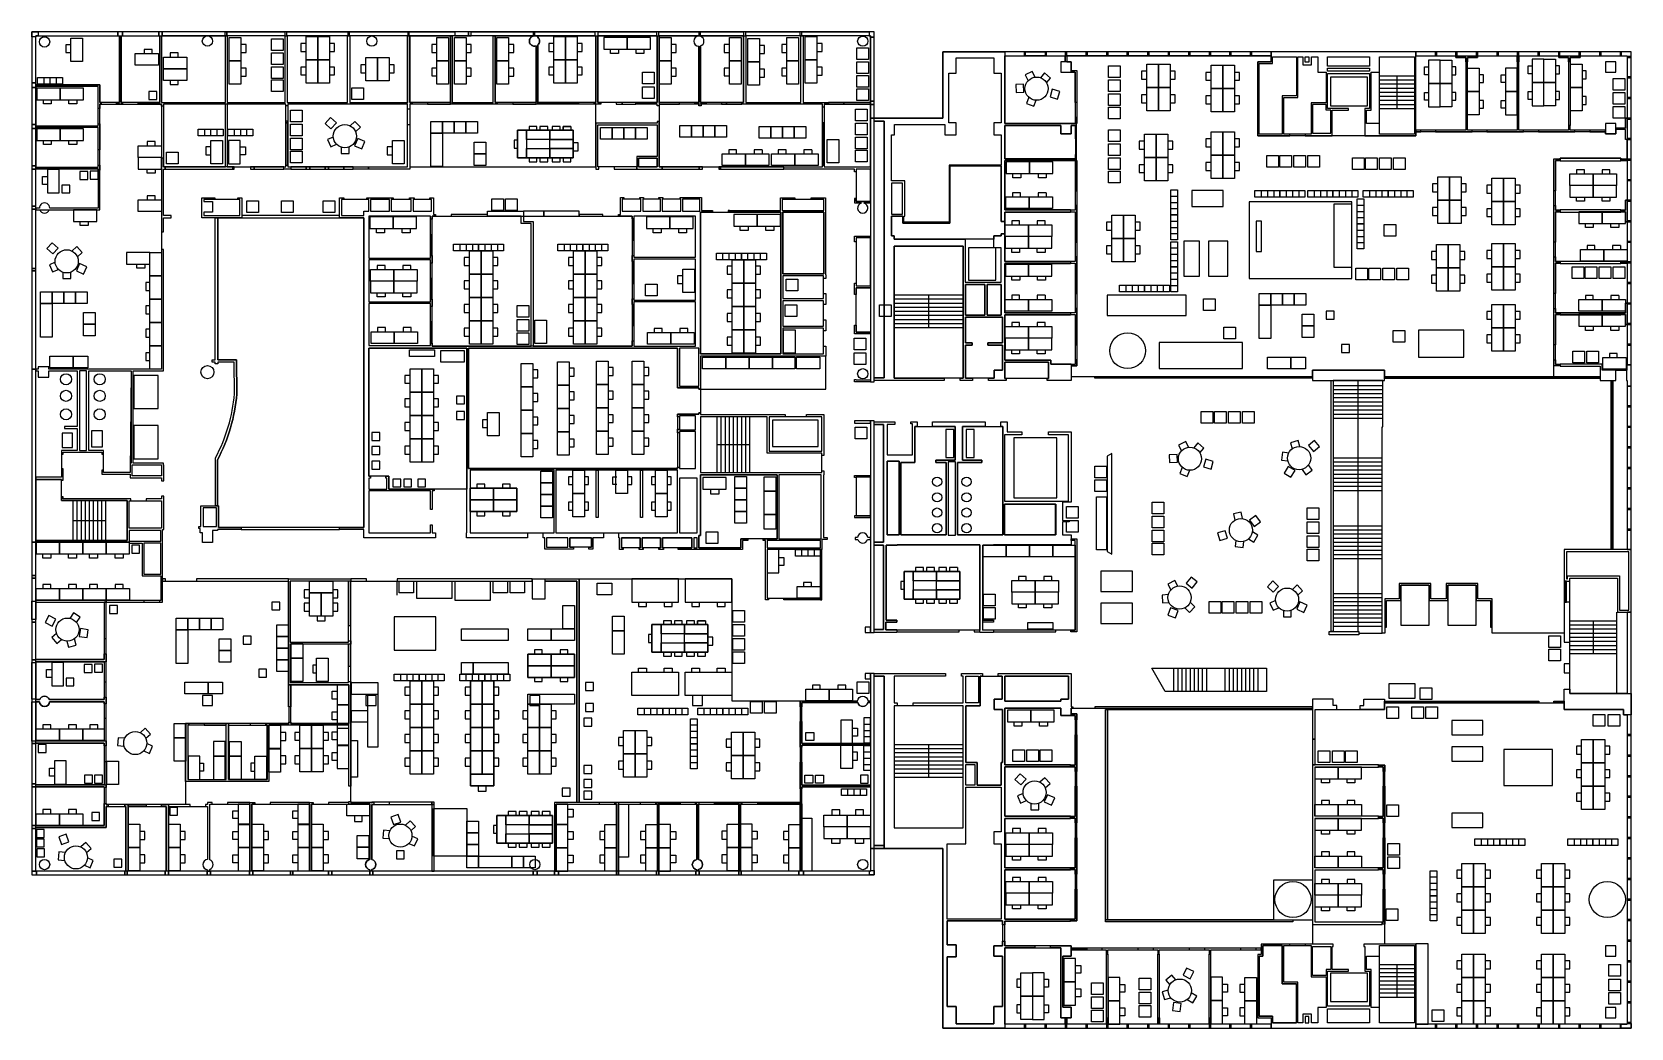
# Model space of a CAD drawing. Extents: x -199 to 9291, y 516 to 6424.
import ezdxf

# ---------------------------------------------------------------- set-up
doc = ezdxf.new("R2010")
doc.units = 0
doc.header["$MEASUREMENT"] = 0
for name, color, linetype in [('0_VOID', 7, 'CONTINUOUS'), ('Chair', 142, 'CONTINUOUS'), ('Coffee', 3, 'CONTINUOUS'), ('Elevators', 2, 'CONTINUOUS'), ('Entrance', 2, 'CONTINUOUS'), ('Floor', 3, 'CONTINUOUS'), ('Furniture', 2, 'CONTINUOUS'), ('Labs', 1, 'CONTINUOUS'), ('Meeting rooms', 1, 'CONTINUOUS'), ('Offices', 1, 'CONTINUOUS'), ('Stairs', 2, 'CONTINUOUS'), ('Toilets', 40, 'CONTINUOUS'), ('Walls', 6, 'CONTINUOUS')]:
    doc.layers.add(name, color=color, linetype=linetype)

msp = doc.modelspace()

# ---------------------------------------------------------------- linework, layer by layer
at = {"layer": '0_VOID'}
for points in [[(5553.3, 5635), (5243.6, 5635), (5243.6, 5296.9), (4974.6, 5296.9), (4974.6, 5331), (4980.3, 5331), (4980.3, 5540.7), (4901.5, 5540.7), (4901.5, 5814.7), (4919.3, 5814.7), (4919.3, 5876.4), (5219.3, 5876.4), (5219.3, 5814.7), (5285.1, 5814.7), (5285.1, 5885.4), (5242, 5885.4), (5242, 6180.4), (5285.1, 6180.4), (5285.1, 6271.4), (5508.6, 6271.4), (5508.6, 6180.4), (5553.3, 6180.4), (5553.3, 5885.4), (5508.6, 5885.4), (5508.6, 5814.7), (5553.3, 5814.7)], [(7391.9, 5817.9), (7356.9, 5817.9), (7265.9, 5817.9), (7230.1, 5817.9), (7230.1, 6035.7), (7313.8, 6035.7), (7313.8, 6276.3), (7342.3, 6276.3), (7342.3, 6229.2), (7393.5, 6229.2), (7393.5, 6276.3), (7431.7, 6276.3), (7431.7, 6185.3), (7481.3, 6185.3), (7481.3, 6004), (7391.9, 6004)], [(4857.6, 4372.7), (4799.9, 4372.7), (4799.9, 5895.9), (4857.6, 5895.9)], [(5993.9, 5697.6), (5993.9, 5671.6), (5575.3, 5671.6), (5575.3, 5869.9), (5907.7, 5869.9), (5907.7, 5819.5), (5968.7, 5819.5), (5968.7, 5869.9), (5993.9, 5869.9), (5993.9, 5790.3)], [(3400.2, 5676.5), (3510.8, 5676.5), (3510.8, 5624.5), (3400.2, 5624.5)], [(4692.6, 5419.6), (4777.1, 5419.6), (4777.1, 5611.5), (4692.6, 5611.5)], [(5553.3, 5301), (5575.3, 5301), (5575.3, 5227), (5553.3, 5227), (5553.3, 5214.8), (5508.6, 5214.8), (5508.6, 5194.5), (5339.6, 5194.5), (4916.9, 5194.5), (4916.9, 5214.8), (4901.5, 5214.8), (4901.5, 5331), (4969.7, 5331), (4969.7, 5291.2), (5248.5, 5291.2), (5248.5, 5630.1), (5553.3, 5630.1)], [(1035, 5431), (820.4, 5431), (820.4, 5418), (872.4, 5418), (872.4, 5356.2), (820.4, 5356.2), (820.4, 5335.1), (1035, 5335.1)], [(1800.6, 5431), (1638.1, 5431), (1638.1, 5335.1), (1769.7, 5335.1), (1769.7, 5361.1), (1800.6, 5361.1)], [(1810.4, 5361.1), (1922.5, 5361.1), (1922.5, 5431), (1810.4, 5431)], [(2051, 5431), (1932.3, 5431), (1932.3, 5361.1), (2051, 5361.1)], [(2172.9, 5431), (2062.3, 5431), (2062.3, 5361.1), (2172.9, 5361.1)], [(3414.8, 5432.6), (3304.3, 5432.6), (3304.3, 5361.1), (3414.8, 5361.1)], [(3530.3, 5432.6), (3426.2, 5432.6), (3426.2, 5361.1), (3530.3, 5361.1)], [(3652.2, 5432.6), (3540, 5432.6), (3540, 5361.1), (3652.2, 5361.1)], [(3661.9, 5361.1), (3764.4, 5361.1), (3764.4, 5432.6), (3661.9, 5432.6)], [(4500.7, 5431), (4253.7, 5431), (4253.7, 5364.4), (4500.7, 5364.4)], [(4500.7, 5354.6), (4256.9, 5354.6), (4256.9, 4988.9), (4500.7, 4988.9)], [(4692.6, 4918.9), (4777.1, 4918.9), (4777.1, 5203.4), (4692.6, 5203.4)], [(4499.1, 4977.5), (4256.9, 4977.5), (4256.9, 4842.5), (4499.1, 4842.5)], [(4692.6, 4907.6), (4777.1, 4907.6), (4777.1, 4644.2), (4692.6, 4644.2)], [(5340.4, 4927.1), (5456.6, 4927.1), (5456.6, 4744.2), (5340.4, 4744.2)], [(5469.6, 4744.2), (5553.3, 4744.2), (5553.3, 4927.1), (5469.6, 4927.1)], [(4499.1, 4829.5), (4256.9, 4829.5), (4256.9, 4680), (4499.1, 4680)], [(4499.1, 4667), (4256.9, 4667), (4256.9, 4514.2), (4499.1, 4514.2)], [(5561.4, 4417.5), (5511.1, 4417.5), (5511.1, 4370.3), (5477.7, 4370.3), (5383.4, 4370.3), (5340.4, 4370.3), (5340.4, 4566.2), (5380.2, 4566.2), (5380.2, 4580.8), (5340.4, 4580.8), (5340.4, 4732.8), (5561.4, 4732.8), (5561.4, 4580.8), (5473.7, 4580.8), (5473.7, 4566.2), (5561.4, 4566.2)], [(3757.8, 4548.3), (3644.1, 4548.3), (3644.1, 4324), (3757.8, 4324)], [(3757.8, 4548.3), (3644.1, 4548.3), (3644.1, 4324), (3757.8, 4324)], [(5832.9, 4369.5), (5825.6, 4369.5), (5581.8, 4369.5), (5573.6, 4369.5), (5573.6, 4465.4), (5832.9, 4465.4)], [(82.4, 3942), (124.6, 3942), (124.6, 4415), (82.4, 4415)], [(7830, 2858.5), (7812.9, 2858.5), (7812.9, 4082.6), (7817, 4082.6), (7817, 4356.5), (7827.5, 4356.5), (7827.5, 4370.3), (9107.7, 4370.3), (9107.7, 4356.5), (9171.9, 4356.5), (9171.9, 3353.5), (8894.7, 3353.5), (8894.7, 2857.7), (8465.6, 2857.7), (8465.6, 3060.9), (8381.9, 3060.9), (8381.9, 3152.7), (8193.3, 3152.7), (8193.3, 3060.9), (8102.3, 3060.9), (8102.3, 3152.7), (7914.5, 3152.7), (7914.5, 3060.9), (7830, 3060.9)], [(9267, 3841.2), (9267, 3841.2), (9267, 3835.5), (9267, 3835.5), (9267, 3719.3), (9267, 3719.3), (9267, 3713.6), (9267, 3713.6), (9267, 3597.3), (9267, 3597.3), (9267, 3591.6), (9267, 3591.6), (9267, 3591.6), (9267, 3475.4), (9267, 3475.4), (9267, 3469.7), (9267, 3469.7), (9267, 3353.5), (9182.9, 3353.5), (9182.9, 4356.5), (9199.5, 4356.5), (9199.5, 4417.5), (9262.9, 4417.5), (9262.9, 4356.5), (9267, 4356.5), (9267, 4323.2), (9267, 4323.2), (9267, 4206.9), (9267, 4206.9), (9267, 4201.2), (9267, 4201.2), (9267, 4201.2), (9267, 4085), (9267, 4085), (9267, 4079.3), (9267, 4079.3), (9267, 3963.1), (9267, 3963.1), (9267, 3957.4), (9267, 3957.4)], [(3738.3, 4146.8), (3644.1, 4146.8), (3644.1, 4063.9), (3738.3, 4063.9)], [(4487.7, 4141.9), (4175.6, 4141.9), (4175.6, 3938.7), (4487.7, 3938.7)], [(4853.5, 3397.4), (4799.9, 3397.4), (4799.9, 4096.4), (4853.5, 4096.4)], [(3738.3, 4054.1), (3644.1, 4054.1), (3644.1, 3834.7), (3738.3, 3834.7)], [(396.1, 3855.8), (570, 3855.8), (570, 3792.4), (396.1, 3792.4)], [(4234.1, 3418.5), (4484.5, 3418.5), (4484.5, 3797.3), (4234.1, 3797.3)], [(4876.3, 3878.6), (4947.8, 3878.6), (4947.8, 3442.1), (4876.3, 3442.1)], [(5281, 3875.3), (5238.8, 3875.3), (5238.8, 3439.7), (5281, 3439.7)], [(4777.1, 3784.3), (4692.6, 3784.3), (4692.6, 3553.4), (4777.1, 3553.4)], [(378.2, 3642.9), (570, 3642.9), (570, 3480.3), (378.2, 3480.3)], [(5572, 3442.1), (5874.4, 3442.1), (5874.4, 3623.3), (5572, 3623.3)], [(565.2, 3467.3), (378.2, 3467.3), (378.2, 3403.9), (565.2, 3403.9)], [(2980.8, 3423.4), (2854, 3423.4), (2854, 3368.1), (2980.8, 3368.1)], [(3120.6, 3368.1), (3106, 3368.1), (3014.9, 3368.1), (2992.2, 3368.1), (2992.2, 3423.4), (3120.6, 3423.4)], [(3410, 3364.9), (3309.2, 3364.9), (3299.4, 3364.9), (3299.4, 3423.4), (3410, 3423.4)], [(3531.9, 3364.9), (3421.3, 3364.9), (3421.3, 3423.4), (3531.9, 3423.4)], [(3717.2, 3364.9), (3635.9, 3364.9), (3543.3, 3364.9), (3543.3, 3423.4), (3717.2, 3423.4)], [(464.4, 3207.2), (565.2, 3207.2), (565.2, 3392.5), (464.4, 3392.5)], [(4853.5, 2879.6), (4799.9, 2879.6), (4799.9, 3381.1), (4853.5, 3381.1)], [(4857.6, 1597.8), (4799.9, 1597.8), (4799.9, 2602.5), (4857.6, 2602.5)], [(5418.4, 2444.8), (5343.6, 2444.8), (5343.6, 2452.1), (5343.6, 2602.5), (5418.4, 2602.5)], [(5558.2, 2466.7), (5511.1, 2466.7), (5511.1, 2405.8), (5561.4, 2405.8), (5561.4, 2090.4), (5553.3, 2090.4), (5553.3, 1957.1), (5409.5, 1957.1), (5409.5, 2090.4), (5343.6, 2090.4), (5343.6, 2427.7), (5427.3, 2427.7), (5427.3, 2602.5), (5441.2, 2602.5), (5535.4, 2602.5), (5558.2, 2602.5)], [(5952.4, 2466.7), (5907.7, 2466.7), (5907.7, 2455.4), (5575.3, 2455.4), (5575.3, 2602.5), (5952.4, 2602.5)], [(7400.8, 1393.4), (7169.7, 1393.4), (7169.7, 1157.3), (6183.2, 1157.3), (6183.2, 2405), (7400.8, 2405), (7400.8, 2230.2), (7400.8, 2230.2), (7400.8, 2077.4)], [(5397.3, 1957.1), (5343.6, 1957.1), (5343.6, 2079), (5397.3, 2079)], [(5508.6, 1608.4), (5553.3, 1608.4), (5553.3, 1161.4), (5232.3, 1161.4), (5232.3, 1608.4), (5343.6, 1608.4), (5343.6, 1944.9), (5553.3, 1944.9), (5553.3, 1679.1), (5508.6, 1679.1)], [(5561.4, 1003.7), (5508.6, 1003.7), (5508.6, 942.7), (5561.4, 942.7), (5561.4, 642.8), (5508.6, 642.8), (5508.6, 541.2), (5285.1, 541.2), (5285.1, 642.8), (5232.3, 642.8), (5232.3, 937.9), (5285.1, 937.9), (5285.1, 1008.6), (5232.3, 1008.6), (5232.3, 1152.4), (5561.4, 1152.4), (5561.4, 1128.1), (5561.4, 1032.1)], [(7304.9, 546.9), (7163.5, 546.9), (7163.5, 585.9), (7084.6, 585.9), (7084.6, 942.7), (7105, 942.7), (7105, 1005.3), (7221.2, 1005.3), (7221.2, 778.5), (7304.9, 778.5)], [(7391.9, 819.2), (7481.3, 819.2), (7481.3, 637.9), (7431.7, 637.9), (7431.7, 546.9), (7393.5, 546.9), (7393.5, 598.9), (7342.3, 598.9), (7342.3, 546.9), (7313.8, 546.9), (7313.8, 787.5), (7230.1, 787.5), (7230.1, 1005.3), (7265.9, 1005.3), (7356.9, 1005.3), (7391.9, 1005.3)], [(7508.9, 862.3), (7481.3, 862.3), (7481.3, 828.1), (7400.8, 828.1), (7400.8, 998.8), (7508.9, 998.8)], [(8004.7, 546.9), (7797.5, 546.9), (7797.5, 637.9), (7747.9, 637.9), (7747.9, 862.3), (7720.2, 862.3), (7720.2, 942.7), (7797.5, 942.7), (7797.5, 1005.3), (8004.7, 1005.3)], [(7738.9, 546.9), (7490.2, 546.9), (7490.2, 630.6), (7738.9, 630.6)]]:
    msp.add_lwpolyline(points, close=True, dxfattribs=at)
msp.add_lwpolyline([(1769.7, 3485.2), (1626.7, 3485.2), (1043.1, 3485.2), (908.2, 3485.2), (908.2, 3613.6), (901.7, 3613.6), (901.7, 3886.1, 0.100693), (1017.1, 4276.8), (1015.5, 4480), (903.3, 4480), (903.3, 5322.1), (1046.3, 5322.1), (1626.7, 5322.1), (1769.7, 5322.1)], format="xyb", close=True, dxfattribs=at)
at = {"layer": 'Chair'}
msp.add_line((5293.8, 3246.8), (5293.8, 3223.3), dxfattribs=at)
for points in [[(32.1, 6348.8), (1.5, 6348.8), (1.5, 6301.8), (32.1, 6301.8)], [(513.9, 6320.9), (466.9, 6320.9), (466.9, 6296.7)], [(513.9, 6296.7), (513.9, 6320.9)], [(668.4, 6300.2), (621.4, 6300.2), (621.4, 6275.9)], [(668.4, 6275.9), (668.4, 6300.2)], [(1041.3, 6302.6), (1071.3, 6302.6), (1071.3, 6349.6)], [(1071.3, 6349.6), (1041.3, 6349.6)], [(1427.4, 6356.3), (1396.8, 6356.3), (1396.8, 6309.3), (1427.4, 6309.3)], [(1565.8, 6309.3), (1595.8, 6309.3), (1595.8, 6356.3)], [(1595.8, 6356.3), (1565.8, 6356.3)], [(2204, 6350.4), (2173.4, 6350.4), (2173.4, 6303.4), (2204, 6303.4)], [(2376.9, 6302.6), (2406.8, 6302.6), (2406.8, 6349.6)], [(2629.8, 6302.6), (2659.8, 6302.6), (2659.8, 6349.6)], [(2659.8, 6349.6), (2629.8, 6349.6)], [(2898.3, 6356.3), (2867.7, 6356.3), (2867.7, 6309.3), (2898.3, 6309.3)], [(3036.7, 6309.3), (3066.6, 6309.3), (3066.6, 6356.3)], [(3066.6, 6356.3), (3036.7, 6356.3)], [(3281.1, 6297.6), (3234.1, 6297.6), (3234.1, 6321.9)], [(3281.1, 6321.9), (3281.1, 6297.6)], [(3433.1, 6297.6), (3386.1, 6297.6), (3386.1, 6321.9)], [(3433.1, 6321.9), (3433.1, 6297.6)], [(3594.7, 6302.6), (3624.7, 6302.6), (3624.7, 6349.6)], [(3624.7, 6349.6), (3594.7, 6349.6)], [(3939.6, 6350.4), (3909, 6350.4), (3909, 6303.4), (3939.6, 6303.4)], [(4118.3, 6296.7), (4148.3, 6296.7), (4148.3, 6343.7)], [(4148.3, 6343.7), (4118.3, 6343.7)], [(4280.9, 6350.4), (4250.2, 6350.4), (4250.2, 6303.4), (4280.9, 6303.4)], [(4459.6, 6308.4), (4489.5, 6308.4), (4489.5, 6355.4)], [(4489.5, 6355.4), (4459.6, 6355.4)], [(1041.3, 6162.6), (1071.3, 6162.6), (1071.3, 6209.6)], [(1071.3, 6209.6), (1041.3, 6209.6)], [(1427.4, 6216.3), (1396.8, 6216.3), (1396.8, 6169.3), (1427.4, 6169.3)], [(1565.8, 6169.3), (1595.8, 6169.3), (1595.8, 6216.3)], [(1595.8, 6216.3), (1565.8, 6216.3)], [(1782.8, 6229.9), (1752.2, 6229.9), (1752.2, 6182.9), (1782.8, 6182.9)], [(1921.2, 6182.9), (1951.2, 6182.9), (1951.2, 6229.9)], [(1951.2, 6229.9), (1921.2, 6229.9)], [(2204, 6210.4), (2173.4, 6210.4), (2173.4, 6163.4), (2204, 6163.4)], [(2376.9, 6162.6), (2406.8, 6162.6), (2406.8, 6209.6)], [(2406.8, 6209.6), (2376.9, 6209.6)], [(2629.8, 6162.6), (2659.8, 6162.6), (2659.8, 6209.6)], [(2659.8, 6209.6), (2629.8, 6209.6)], [(2898.3, 6216.3), (2867.7, 6216.3), (2867.7, 6169.3), (2898.3, 6169.3)], [(3036.7, 6169.3), (3066.6, 6169.3), (3066.6, 6216.3)], [(3066.6, 6216.3), (3036.7, 6216.3)], [(3493, 6186.9), (3493, 6117.7), (3423.8, 6117.7), (3423.8, 6186.9), (3493, 6186.9)], [(3594.7, 6162.6), (3624.7, 6162.6), (3624.7, 6209.6)], [(3624.7, 6209.6), (3594.7, 6209.6)], [(3939.6, 6210.4), (3909, 6210.4), (3909, 6163.4), (3939.6, 6163.4)], [(4118.3, 6156.8), (4148.3, 6156.8), (4148.3, 6203.8)], [(4148.3, 6203.8), (4118.3, 6203.8)], [(4280.9, 6210.4), (4250.2, 6210.4), (4250.2, 6163.4), (4280.9, 6163.4)], [(4459.6, 6168.5), (4489.5, 6168.5), (4489.5, 6215.5)], [(4489.5, 6215.5), (4459.6, 6215.5)], [(5753.7, 6156.2), (5737.3, 6189.8), (5695.1, 6169.2), (5712, 6134.5)], [(5821.8, 6123), (5845.5, 6151), (5809.7, 6181.4), (5785.5, 6152.9)], [(6416.5, 6191.6), (6385.9, 6191.6), (6385.9, 6144.6), (6416.5, 6144.6)], [(6554.9, 6144.6), (6584.9, 6144.6), (6584.9, 6191.6)], [(6584.9, 6191.6), (6554.9, 6191.6)], [(6798, 6184.9), (6767.4, 6184.9), (6767.4, 6137.9), (6798, 6137.9)], [(6936.5, 6137.9), (6966.4, 6137.9), (6966.4, 6184.9)], [(6966.4, 6184.9), (6936.5, 6184.9)], [(8064.8, 6171), (8064.8, 6218), (8089, 6218)], [(8089, 6171), (8064.8, 6171)], [(8251.7, 6171), (8251.7, 6218), (8227.4, 6218)], [(8227.4, 6171), (8251.7, 6171)], [(8414.4, 6123.7), (8414.4, 6170.7), (8390.1, 6170.7)], [(8520.9, 6123.7), (8520.9, 6170.7), (8545.1, 6170.7)], [(8679.4, 6176.7), (8679.4, 6223.7), (8703.6, 6223.7)], [(8703.6, 6176.7), (8679.4, 6176.7)], [(8866.3, 6176.7), (8866.3, 6223.7), (8842, 6223.7)], [(8842, 6176.7), (8866.3, 6176.7)], [(9024, 6146.4), (9024, 6193.4), (8999.7, 6193.4)], [(-166.2, 6154.5), (-17.9, 6154.5), (-17.9, 6114.9), (-166.2, 6114.9), (-166.2, 6154.5)], [(-129.1, 6154.5), (-129.1, 6114.9)], [(-129.1, 6154.5), (-129.1, 6114.9)], [(-92, 6154.5), (-92, 6114.9)], [(-92, 6154.5), (-92, 6114.9)], [(-54.9, 6154.5), (-54.9, 6114.9)], [(-54.9, 6154.5), (-54.9, 6114.9)], [(621.4, 6137.5), (621.4, 6113.3), (668.4, 6113.3), (668.4, 6137.5)], [(3493, 6098.7), (3493, 6029.5), (3423.8, 6029.5), (3423.8, 6098.7), (3493, 6098.7)], [(5688.1, 6067), (5686.2, 6113.9), (5639.2, 6112), (5641.1, 6065), (5688.1, 6067)], [(5856.1, 6084.5), (5842.6, 6039.4), (5887.6, 6026), (5901.1, 6071), (5856.1, 6084.5)], [(8390.1, 6123.7), (8414.4, 6123.7)], [(8545.1, 6123.7), (8520.9, 6123.7)], [(8999.7, 6146.4), (9024, 6146.4)], [(9253.3, 6148.8), (9253.3, 6079.6), (9184.1, 6079.6), (9184.1, 6148.8), (9253.3, 6148.8)], [(9253.3, 6148.8), (9253.3, 6079.6), (9184.1, 6079.6), (9184.1, 6148.8), (9253.3, 6148.8)], [(-84.2, 5997.8), (-131.2, 5997.8), (-131.2, 6022)], [(-84.2, 6022), (-84.2, 5997.8)], [(67.8, 5997.8), (20.8, 5997.8), (20.8, 6022)], [(67.8, 6022), (67.8, 5997.8)], [(541.5, 6070.6), (494.5, 6070.6), (494.5, 6023.6), (541.5, 6023.6), (541.5, 6070.6)], [(5717.2, 6036.7), (5703, 6000.4), (5746.8, 5983.3), (5760.9, 6019.5)], [(6416.5, 6051.7), (6385.9, 6051.7), (6385.9, 6004.7), (6416.5, 6004.7)], [(6554.9, 6004.7), (6584.9, 6004.7), (6584.9, 6051.7)], [(6584.9, 6051.7), (6554.9, 6051.7)], [(6798, 6045), (6767.4, 6045), (6767.4, 5998), (6798, 5998)], [(6936.5, 5998), (6966.4, 5998), (6966.4, 6045)], [(6966.4, 6045), (6936.5, 6045)], [(8064.8, 6019), (8064.8, 6066), (8089, 6066)], [(8089, 6019), (8064.8, 6019)], [(8251.7, 6019), (8251.7, 6066), (8227.4, 6066)], [(8227.4, 6019), (8251.7, 6019)], [(8414.4, 5971.7), (8414.4, 6018.7), (8390.1, 6018.7)], [(8520.9, 5971.7), (8520.9, 6018.7), (8545.1, 6018.7)], [(8679.4, 6024.7), (8679.4, 6071.7), (8703.6, 6071.7)], [(8703.6, 6024.7), (8679.4, 6024.7)], [(8866.3, 6024.7), (8866.3, 6071.7), (8842, 6071.7)], [(8842, 6024.7), (8866.3, 6024.7)], [(9024, 5994.4), (9024, 6041.4), (8999.7, 6041.4)], [(8999.7, 5994.4), (9024, 5994.4)], [(9253.3, 6066), (9253.3, 5996.8), (9184.1, 5996.8), (9184.1, 6066), (9253.3, 6066)], [(9253.3, 6066), (9253.3, 5996.8), (9184.1, 5996.8), (9184.1, 6066), (9253.3, 6066)], [(9253.3, 5983.1), (9253.3, 5913.9), (9184.1, 5913.9), (9184.1, 5983.1), (9253.3, 5983.1)], [(9253.3, 5983.1), (9253.3, 5913.9), (9184.1, 5913.9), (9184.1, 5983.1), (9253.3, 5983.1)], [(1575.5, 5850.5), (1607.4, 5885), (1572.8, 5916.9), (1541, 5882.3), (1575.5, 5850.5)], [(1721.3, 5832.6), (1749.9, 5859), (1718, 5893.5), (1689.5, 5867.2)], [(2238.3, 5893.3), (2238.3, 5824.1), (2169.1, 5824.1), (2169.1, 5893.3), (2238.3, 5893.3)], [(2238.3, 5893.3), (2238.3, 5824.1), (2169.1, 5824.1), (2169.1, 5893.3), (2238.3, 5893.3)], [(2307.5, 5893.3), (2307.5, 5824.1), (2238.3, 5824.1), (2238.3, 5893.3), (2307.5, 5893.3)], [(2307.5, 5893.3), (2307.5, 5824.1), (2238.3, 5824.1), (2238.3, 5893.3), (2307.5, 5893.3)], [(2376.7, 5893.3), (2376.7, 5824.1), (2307.5, 5824.1), (2307.5, 5893.3), (2376.7, 5893.3)], [(2376.7, 5893.3), (2376.7, 5824.1), (2307.5, 5824.1), (2307.5, 5893.3), (2376.7, 5893.3)], [(2445.9, 5893.3), (2445.9, 5824.1), (2376.7, 5824.1), (2376.7, 5893.3), (2445.9, 5893.3)], [(2445.9, 5893.3), (2445.9, 5824.1), (2376.7, 5824.1), (2376.7, 5893.3), (2445.9, 5893.3)], [(8390.1, 5971.7), (8414.4, 5971.7)], [(8545.1, 5971.7), (8520.9, 5971.7)], [(1589.4, 5800.8), (1555.8, 5786.1), (1574.7, 5743), (1608.9, 5758.1)], [(1734.2, 5792.6), (1715.3, 5749.5), (1758.4, 5730.7), (1777.2, 5773.8), (1734.2, 5792.6)], [(2238.3, 5824.1), (2238.3, 5625.9), (2169.1, 5625.9), (2169.1, 5824.1), (2238.3, 5824.1)], [(2238.3, 5824.1), (2238.3, 5625.9), (2169.1, 5625.9), (2169.1, 5824.1), (2238.3, 5824.1)], [(2797.9, 5864.5), (2750.9, 5864.5), (2750.9, 5841)], [(2797.9, 5841), (2797.9, 5864.5)], [(2862.5, 5864.5), (2815.5, 5864.5), (2815.5, 5841)], [(2862.5, 5841), (2862.5, 5864.5)], [(2934.9, 5864.5), (2887.9, 5864.5), (2887.9, 5841)], [(2934.9, 5841), (2934.9, 5864.5)], [(2999.4, 5864.5), (2952.5, 5864.5), (2952.5, 5841)], [(2952.5, 5841), (2952.5, 5864.5), (2999.4, 5864.5), (2999.4, 5841)], [(6798, 5790.3), (6767.4, 5790.3), (6767.4, 5743.3), (6798, 5743.3)], [(6936.5, 5743.3), (6966.4, 5743.3), (6966.4, 5790.3)], [(6966.4, 5790.3), (6936.5, 5790.3)], [(-84.2, 5756.7), (-131.2, 5756.7), (-131.2, 5781)], [(-84.2, 5781), (-84.2, 5756.7)], [(67.8, 5756.7), (20.8, 5756.7), (20.8, 5781)], [(67.8, 5781), (67.8, 5756.7)], [(531.5, 5774.1), (484.5, 5774.1), (484.5, 5749.9)], [(531.5, 5749.9), (531.5, 5774.1)], [(863.1, 5742.8), (832.5, 5742.8), (832.5, 5695.8), (863.1, 5695.8)], [(1036.8, 5742.8), (1067.4, 5742.8), (1067.4, 5695.8), (1036.8, 5695.8)], [(1636.1, 5741.1), (1636.1, 5703.7), (1683.1, 5703.7), (1683.1, 5742.4)], [(1939.7, 5742.8), (1909.1, 5742.8), (1909.1, 5695.8), (1939.7, 5695.8)], [(2494.2, 5771.4), (2494.2, 5702.2), (2425, 5702.2), (2425, 5771.4), (2494.2, 5771.4)], [(2494.2, 5771.4), (2494.2, 5702.2), (2425, 5702.2), (2425, 5771.4), (2494.2, 5771.4)], [(2494.2, 5701.7), (2494.2, 5632.5), (2425, 5632.5), (2425, 5701.7), (2494.2, 5701.7)], [(2682.4, 5783), (2662.6, 5783), (2662.6, 5736), (2682.4, 5736)], [(3013.6, 5719.7), (3043.3, 5719.7), (3043.3, 5766.7)], [(3043.3, 5766.7), (3013.6, 5766.7)], [(3982.7, 5724.9), (3935.7, 5724.9), (3935.7, 5700.7)], [(3982.7, 5700.7), (3982.7, 5724.9)], [(4134.7, 5724.9), (4087.7, 5724.9), (4087.7, 5700.7)], [(4134.7, 5724.9), (4134.7, 5700.7)], [(4276.9, 5724.9), (4229.9, 5724.9), (4229.9, 5700.7)], [(4276.9, 5700.7), (4276.9, 5724.9)], [(4428.8, 5724.9), (4381.9, 5724.9), (4381.9, 5700.7)], [(4428.8, 5724.9), (4428.8, 5700.7)], [(6403.1, 5776.9), (6372.5, 5776.9), (6372.5, 5729.9), (6403.1, 5729.9)], [(6541.5, 5729.9), (6571.5, 5729.9), (6571.5, 5776.9)], [(6571.5, 5776.9), (6541.5, 5776.9)], [(531.5, 5587.2), (484.5, 5587.2), (484.5, 5611.5)], [(531.5, 5611.5), (531.5, 5587.2)], [(2750.9, 5677.9), (2750.9, 5654.4), (2797.9, 5654.4), (2797.9, 5677.9)], [(2815.5, 5677.9), (2815.5, 5654.4), (2862.5, 5654.4), (2862.5, 5677.9)], [(2887.9, 5677.9), (2887.9, 5654.4), (2934.9, 5654.4), (2934.9, 5677.9)], [(2952.5, 5677.9), (2952.5, 5654.4), (2999.4, 5654.4), (2999.4, 5677.9)], [(6403.1, 5637), (6372.5, 5637), (6372.5, 5590), (6403.1, 5590)], [(6541.5, 5590), (6571.5, 5590), (6571.5, 5637)], [(6571.5, 5637), (6541.5, 5637)], [(6798, 5650.4), (6767.4, 5650.4), (6767.4, 5603.4), (6798, 5603.4)], [(6936.5, 5603.4), (6966.4, 5603.4), (6966.4, 5650.4)], [(6966.4, 5650.4), (6936.5, 5650.4)], [(9013.7, 5607.1), (8966.7, 5607.1), (8966.7, 5582.8)], [(9013.7, 5582.8), (9013.7, 5607.1)], [(9165.7, 5607.1), (9118.7, 5607.1), (9118.7, 5582.8)], [(9165.7, 5582.8), (9165.7, 5607.1)], [(-106.9, 5519.2), (-137.2, 5519.2), (-137.2, 5566.2)], [(-137.2, 5566.2), (-106.9, 5566.2)], [(24.9, 5516.6), (-22, 5516.6), (-22, 5469.6), (24.9, 5469.6), (24.9, 5516.6)], [(133, 5596.3), (86, 5596.3), (86, 5549.3), (133, 5549.3), (133, 5596.3)], [(194, 5598.7), (147, 5598.7), (147, 5551.7), (194, 5551.7), (194, 5598.7)], [(5668.7, 5559.6), (5621.7, 5559.6), (5621.7, 5583.9)], [(5668.7, 5583.9), (5668.7, 5559.6)], [(5820.7, 5559.6), (5773.7, 5559.6), (5773.7, 5583.9)], [(5820.7, 5583.9), (5820.7, 5559.6)], [(8143.4, 5522.7), (8112.8, 5522.7), (8112.8, 5475.7), (8143.4, 5475.7)], [(8281.9, 5475.7), (8311.8, 5475.7), (8311.8, 5522.7)], [(8311.8, 5522.7), (8281.9, 5522.7)], [(8464.7, 5516), (8434.1, 5516), (8434.1, 5469), (8464.7, 5469)], [(8603.1, 5469), (8633.1, 5469), (8633.1, 5516)], [(8633.1, 5516), (8603.1, 5516)], [(531.5, 5452), (484.5, 5452), (484.5, 5427.8)], [(531.5, 5427.8), (531.5, 5452)], [(5667.1, 5470.6), (5620.1, 5470.6), (5620.1, 5446.3)], [(5667.1, 5446.3), (5667.1, 5470.6)], [(5819.1, 5470.6), (5772.1, 5470.6), (5772.1, 5446.3)], [(5819.1, 5470.6), (5819.1, 5446.3)], [(9013.7, 5420.2), (8966.7, 5420.2), (8966.7, 5444.4)], [(9013.7, 5444.4), (9013.7, 5420.2)], [(9165.7, 5420.2), (9118.7, 5420.2), (9118.7, 5444.4)], [(9165.7, 5444.4), (9165.7, 5420.2)], [(8143.4, 5382.8), (8112.8, 5382.8), (8112.8, 5335.8), (8143.4, 5335.8)], [(8281.9, 5335.8), (8311.8, 5335.8), (8311.8, 5382.8)], [(8311.8, 5382.8), (8281.9, 5382.8)], [(8464.7, 5376.1), (8434.1, 5376.1), (8434.1, 5329.1), (8464.7, 5329.1)], [(8603.1, 5329.1), (8633.1, 5329.1), (8633.1, 5376.1)], [(8633.1, 5376.1), (8603.1, 5376.1)], [(133.6, 5275.8), (86.6, 5275.8), (86.6, 5300)], [(133.6, 5300), (133.6, 5275.8)], [(1892.6, 5233.4), (1845.6, 5233.4), (1845.6, 5257.7)], [(1892.6, 5257.7), (1892.6, 5233.4)], [(2044.6, 5233.4), (1997.6, 5233.4), (1997.6, 5257.7)], [(2044.6, 5257.7), (2044.6, 5233.4)], [(3534.1, 5233.4), (3487.1, 5233.4), (3487.1, 5257.7)], [(3534.1, 5257.7), (3534.1, 5233.4)], [(3686.1, 5233.4), (3639.1, 5233.4), (3639.1, 5257.7)], [(3686.1, 5257.7), (3686.1, 5233.4)], [(4051.8, 5247.7), (4004.8, 5247.7), (4004.8, 5271.9)], [(4051.8, 5271.9), (4051.8, 5247.7)], [(4203.8, 5247.7), (4156.8, 5247.7), (4156.8, 5271.9)], [(4203.8, 5271.9), (4203.8, 5247.7)], [(5662, 5303.9), (5615.1, 5303.9), (5615.1, 5279.6)], [(5662, 5279.6), (5662, 5303.9)], [(5814, 5303.9), (5767, 5303.9), (5767, 5279.6)], [(5814, 5279.6), (5814, 5303.9)], [(6347.4, 5248.3), (6377.4, 5248.3), (6377.4, 5295.3)], [(6377.4, 5295.3), (6347.4, 5295.3)], [(9066.7, 5264), (9019.7, 5264), (9019.7, 5288.3)], [(9066.7, 5288.3), (9066.7, 5264)], [(9218.7, 5264), (9171.7, 5264), (9171.7, 5288.3)], [(9218.7, 5288.3), (9218.7, 5264)], [(-75.4, 5108), (-43.5, 5142.6), (-78.1, 5174.4), (-109.9, 5139.8), (-75.4, 5108)], [(70.4, 5090.1), (99, 5116.5), (67.1, 5151.1), (38.6, 5124.7)], [(5662, 5117), (5615.1, 5117), (5615.1, 5141.2)], [(5662, 5141.2), (5662, 5117)], [(5814, 5117), (5767, 5117), (5767, 5141.2)], [(5814, 5141.2), (5814, 5117)], [(6347.4, 5108.4), (6377.4, 5108.4), (6377.4, 5155.4)], [(6377.4, 5155.4), (6347.4, 5155.4)], [(8464.7, 5128.1), (8434.1, 5128.1), (8434.1, 5081.1), (8464.7, 5081.1)], [(8603.1, 5081.1), (8633.1, 5081.1), (8633.1, 5128.1)], [(8633.1, 5128.1), (8603.1, 5128.1)], [(9076.5, 5157.9), (9029.5, 5157.9), (9029.5, 5133.6)], [(9076.5, 5133.6), (9076.5, 5157.9)], [(9228.5, 5157.9), (9181.5, 5157.9), (9181.5, 5133.6)], [(9228.5, 5157.9), (9228.5, 5133.6)], [(-61.5, 5058.3), (-95.1, 5043.6), (-76.2, 5000.6), (-42, 5015.6)], [(83.3, 5050.1), (64.4, 5007.1), (107.5, 4988.2), (126.3, 5031.3), (83.3, 5050.1)], [(471.1, 5023.4), (424.1, 5023.4), (424.1, 5047.6)], [(471.1, 5047.6), (471.1, 5023.4)], [(1896.7, 5039.3), (1849.7, 5039.3), (1849.7, 5015.1)], [(1896.7, 5015.1), (1896.7, 5039.3)], [(2048.7, 5039.3), (2001.7, 5039.3), (2001.7, 5015.1)], [(2048.7, 5015.1), (2048.7, 5039.3)], [(2397.6, 5087.1), (2366.9, 5087.1), (2366.9, 5040.1), (2397.6, 5040.1)], [(2536, 5040.1), (2565.9, 5040.1), (2565.9, 5087.1)], [(2565.9, 5087.1), (2536, 5087.1)], [(3015.3, 5087.1), (2984.7, 5087.1), (2984.7, 5040.1), (3015.3, 5040.1)], [(3153.7, 5040.1), (3183.7, 5040.1), (3183.7, 5087.1)], [(3183.7, 5087.1), (3153.7, 5087.1)], [(3956.6, 5034.2), (3926, 5034.2), (3926, 4987.2), (3956.6, 4987.2)], [(4095.1, 4987.2), (4125, 4987.2), (4125, 5034.2)], [(4125, 5034.2), (4095.1, 5034.2)], [(8136.8, 5121.4), (8106.1, 5121.4), (8106.1, 5074.4), (8136.8, 5074.4)], [(8275.2, 5074.4), (8305.1, 5074.4), (8305.1, 5121.4)], [(8305.1, 5121.4), (8275.2, 5121.4)], [(9010, 4962.4), (8940.8, 4962.4), (8940.8, 5031.6), (9010, 5031.6), (9010, 4962.4)], [(9010, 4962.4), (8940.8, 4962.4), (8940.8, 5031.6), (9010, 5031.6), (9010, 4962.4)], [(9088.2, 4962.4), (9019, 4962.4), (9019, 5031.6), (9088.2, 5031.6), (9088.2, 4962.4)], [(9088.2, 4962.4), (9019, 4962.4), (9019, 5031.6), (9088.2, 5031.6), (9088.2, 4962.4)], [(9171.1, 4962.4), (9101.9, 4962.4), (9101.9, 5031.6), (9171.1, 5031.6), (9171.1, 4962.4)], [(9171.1, 4962.4), (9101.9, 4962.4), (9101.9, 5031.6), (9171.1, 5031.6), (9171.1, 4962.4)], [(9254, 4962.4), (9184.8, 4962.4), (9184.8, 5031.6), (9254, 5031.6), (9254, 4962.4)], [(9254, 4962.4), (9184.8, 4962.4), (9184.8, 5031.6), (9254, 5031.6), (9254, 4962.4)], [(-14.8, 4998.6), (-14.8, 4961.2), (32.2, 4961.3), (32.2, 4999.9)], [(500.8, 4937.3), (477.3, 4937.3)], [(477.3, 4937.3), (477.3, 4890.3), (500.8, 4890.3)], [(2397.6, 4947.2), (2366.9, 4947.2), (2366.9, 4900.2), (2397.6, 4900.2)], [(2536, 4900.2), (2565.9, 4900.2), (2565.9, 4947.2)], [(2565.9, 4947.2), (2536, 4947.2)], [(3015.3, 4947.2), (2984.7, 4947.2), (2984.7, 4900.2), (3015.3, 4900.2)], [(3153.7, 4900.2), (3183.7, 4900.2), (3183.7, 4947.2)], [(3183.7, 4947.2), (3153.7, 4947.2)], [(3663.5, 4978.5), (3632.9, 4978.5), (3632.9, 4931.5), (3663.5, 4931.5)], [(5663.8, 4951.2), (5616.8, 4951.2), (5616.8, 4975.5)], [(5663.8, 4975.5), (5663.8, 4951.2)], [(5815.8, 4951.2), (5768.8, 4951.2), (5768.8, 4975.5)], [(5815.8, 4975.5), (5815.8, 4951.2)], [(8136.8, 4981.4), (8106.1, 4981.4), (8106.1, 4934.4), (8136.8, 4934.4)], [(8275.2, 4934.4), (8305.1, 4934.4), (8305.1, 4981.4)], [(8305.1, 4981.4), (8275.2, 4981.4)], [(8464.7, 4988.1), (8434.1, 4988.1), (8434.1, 4941.1), (8464.7, 4941.1)], [(8603.1, 4941.1), (8633.1, 4941.1), (8633.1, 4988.1)], [(8633.1, 4988.1), (8603.1, 4988.1)], [(-79.8, 4882.1), (-79.8, 4812.9), (-149, 4812.9), (-149, 4882.1), (-79.8, 4882.1)], [(-79.8, 4882.1), (-79.8, 4812.9), (-149, 4812.9), (-149, 4882.1), (-79.8, 4882.1)], [(-10.6, 4882.1), (-10.6, 4812.9), (-79.8, 4812.9), (-79.8, 4882.1), (-10.6, 4882.1)], [(-10.6, 4882.1), (-10.6, 4812.9), (-79.8, 4812.9), (-79.8, 4882.1), (-10.6, 4882.1)], [(58.6, 4882.1), (58.6, 4812.9), (-10.6, 4812.9), (-10.6, 4882.1), (58.6, 4882.1)], [(58.6, 4882.1), (58.6, 4812.9), (-10.6, 4812.9), (-10.6, 4882.1), (58.6, 4882.1)], [(127.8, 4882.1), (127.8, 4812.9), (58.6, 4812.9), (58.6, 4882.1), (127.8, 4882.1)], [(127.8, 4882.1), (127.8, 4812.9), (58.6, 4812.9), (58.6, 4882.1), (127.8, 4882.1)], [(1896.7, 4852.4), (1849.7, 4852.4), (1849.7, 4876.7)], [(1896.7, 4876.7), (1896.7, 4852.4)], [(2048.7, 4852.4), (2001.7, 4852.4), (2001.7, 4876.7)], [(2048.7, 4876.7), (2048.7, 4852.4)], [(3956.6, 4894.3), (3926, 4894.3), (3926, 4847.3), (3956.6, 4847.3)], [(4095.1, 4847.3), (4125, 4847.3), (4125, 4894.3)], [(4125, 4894.3), (4095.1, 4894.3)], [(5662.2, 4862.2), (5615.2, 4862.2), (5615.2, 4837.9)], [(5662.2, 4837.9), (5662.2, 4862.2)], [(5814.2, 4862.2), (5767.2, 4862.2), (5767.2, 4837.9)], [(5814.2, 4862.2), (5814.2, 4837.9)], [(7152.2, 4872.7), (7152.2, 4803.5), (7082.9, 4803.5), (7082.9, 4872.7), (7152.2, 4872.7)], [(7152.2, 4872.7), (7152.2, 4803.5), (7082.9, 4803.5), (7082.9, 4872.7), (7152.2, 4872.7)], [(7221.4, 4872.7), (7221.4, 4803.5), (7152.2, 4803.5), (7152.2, 4872.7), (7221.4, 4872.7)], [(7221.4, 4872.7), (7221.4, 4803.5), (7152.2, 4803.5), (7152.2, 4872.7), (7221.4, 4872.7)], [(7290.6, 4872.7), (7290.6, 4803.5), (7221.4, 4803.5), (7221.4, 4872.7), (7290.6, 4872.7)], [(7290.6, 4872.7), (7290.6, 4803.5), (7221.4, 4803.5), (7221.4, 4872.7), (7290.6, 4872.7)], [(7359.8, 4872.7), (7359.8, 4803.5), (7290.6, 4803.5), (7290.6, 4872.7), (7359.8, 4872.7)], [(7359.8, 4872.7), (7359.8, 4803.5), (7290.6, 4803.5), (7290.6, 4872.7), (7359.8, 4872.7)], [(9066.7, 4860.8), (9019.7, 4860.8), (9019.7, 4836.6)], [(9066.7, 4836.6), (9066.7, 4860.8)], [(9218.7, 4860.8), (9171.7, 4860.8), (9171.7, 4836.6)], [(9218.7, 4860.8), (9218.7, 4836.6)], [(-79.8, 4812.9), (-79.8, 4614.7), (-149, 4614.7), (-149, 4812.9), (-79.8, 4812.9)], [(-79.8, 4812.9), (-79.8, 4614.7), (-149, 4614.7), (-149, 4812.9), (-79.8, 4812.9)], [(176.2, 4760.1), (176.2, 4690.9), (107, 4690.9), (107, 4760.1), (176.2, 4760.1)], [(176.2, 4760.1), (176.2, 4690.9), (107, 4690.9), (107, 4760.1), (176.2, 4760.1)], [(500.8, 4798.9), (477.3, 4798.9)], [(477.3, 4798.9), (477.3, 4751.9), (500.8, 4751.9)], [(2397.6, 4807.2), (2366.9, 4807.2), (2366.9, 4760.2), (2397.6, 4760.2)], [(2536, 4760.2), (2565.9, 4760.2), (2565.9, 4807.2)], [(2565.9, 4807.2), (2536, 4807.2)], [(2750.5, 4801.7), (2750.5, 4732.5), (2681.3, 4732.5), (2681.3, 4801.7), (2750.5, 4801.7)], [(2750.5, 4801.7), (2750.5, 4732.5), (2681.3, 4732.5), (2681.3, 4801.7), (2750.5, 4801.7)], [(3015.3, 4807.2), (2984.7, 4807.2), (2984.7, 4760.2), (3015.3, 4760.2)], [(3153.7, 4760.2), (3183.7, 4760.2), (3183.7, 4807.2)], [(3183.7, 4807.2), (3153.7, 4807.2)], [(3956.6, 4754.3), (3926, 4754.3), (3926, 4707.3), (3956.6, 4707.3)], [(4095.1, 4707.3), (4125, 4707.3), (4125, 4754.3)], [(4125, 4754.3), (4095.1, 4754.3)], [(7152.2, 4803.5), (7152.2, 4605.3), (7082.9, 4605.3), (7082.9, 4803.5), (7152.2, 4803.5)], [(7152.2, 4803.5), (7152.2, 4605.3), (7082.9, 4605.3), (7082.9, 4803.5), (7152.2, 4803.5)], [(7408.1, 4750.8), (7408.1, 4681.6), (7338.9, 4681.6), (7338.9, 4750.8), (7408.1, 4750.8)], [(7408.1, 4750.8), (7408.1, 4681.6), (7338.9, 4681.6), (7338.9, 4750.8), (7408.1, 4750.8)], [(7528.8, 4767.3), (7481.8, 4767.3), (7481.8, 4720.3), (7528.8, 4720.3), (7528.8, 4767.3)], [(8464.7, 4766.8), (8434.1, 4766.8), (8434.1, 4719.9), (8464.7, 4719.9)], [(8603.1, 4719.9), (8633.1, 4719.9), (8633.1, 4766.8)], [(8633.1, 4766.8), (8603.1, 4766.8)], [(176.2, 4690.4), (176.2, 4621.2), (107, 4621.2), (107, 4690.4), (176.2, 4690.4)], [(500.8, 4660.5), (477.3, 4660.5)], [(477.3, 4660.5), (477.3, 4613.5), (500.8, 4613.5)], [(1899.4, 4670.8), (1852.4, 4670.8), (1852.4, 4646.5)], [(1899.4, 4646.5), (1899.4, 4670.8)], [(2051.3, 4670.8), (2004.3, 4670.8), (2004.3, 4646.5)], [(2051.3, 4646.5), (2051.3, 4670.8)], [(2397.6, 4667.3), (2366.9, 4667.3), (2366.9, 4620.3), (2397.6, 4620.3)], [(2536, 4620.3), (2565.9, 4620.3), (2565.9, 4667.3)], [(2565.9, 4667.3), (2536, 4667.3)], [(2750.5, 4718.9), (2750.5, 4649.7), (2681.3, 4649.7), (2681.3, 4718.9), (2750.5, 4718.9)], [(2750.5, 4718.9), (2750.5, 4649.7), (2681.3, 4649.7), (2681.3, 4718.9), (2750.5, 4718.9)], [(3015.3, 4667.3), (2984.7, 4667.3), (2984.7, 4620.3), (3015.3, 4620.3)], [(3153.7, 4620.3), (3183.7, 4620.3), (3183.7, 4667.3)], [(3183.7, 4667.3), (3153.7, 4667.3)], [(3540.8, 4664.9), (3493.8, 4664.9), (3493.8, 4640.7)], [(3540.8, 4640.7), (3540.8, 4664.9)], [(3692.8, 4664.9), (3645.8, 4664.9), (3645.8, 4640.7)], [(3692.8, 4640.7), (3692.8, 4664.9)], [(5662, 4701.1), (5615.1, 4701.1), (5615.1, 4676.9)], [(5662, 4676.9), (5662, 4701.1)], [(5814, 4701.1), (5767, 4701.1), (5767, 4676.9)], [(5814, 4676.9), (5814, 4701.1)], [(7408.1, 4681.1), (7408.1, 4611.9), (7338.9, 4611.9), (7338.9, 4681.1), (7408.1, 4681.1)], [(9066.7, 4654.4), (9019.7, 4654.4), (9019.7, 4678.7)], [(9066.7, 4678.7), (9066.7, 4654.4)], [(9218.7, 4654.4), (9171.7, 4654.4), (9171.7, 4678.7)], [(9218.7, 4678.7), (9218.7, 4654.4)], [(2750.5, 4640.6), (2750.5, 4571.4), (2681.3, 4571.4), (2681.3, 4640.6), (2750.5, 4640.6)], [(2750.5, 4640.6), (2750.5, 4571.4), (2681.3, 4571.4), (2681.3, 4640.6), (2750.5, 4640.6)], [(3956.6, 4614.4), (3926, 4614.4), (3926, 4567.4), (3956.6, 4567.4)], [(4095.1, 4567.4), (4125, 4567.4), (4125, 4614.4)], [(4125, 4614.4), (4095.1, 4614.4)], [(7620.3, 4570.2), (7573.4, 4570.2), (7573.4, 4523.2), (7620.3, 4523.2), (7620.3, 4570.2)], [(8464.7, 4626.9), (8434.1, 4626.9), (8434.1, 4579.9), (8464.7, 4579.9)], [(8603.1, 4579.9), (8633.1, 4579.9), (8633.1, 4626.9)], [(8633.1, 4626.9), (8603.1, 4626.9)], [(500.8, 4522), (477.3, 4522)], [(477.3, 4522), (477.3, 4475.1), (500.8, 4475.1)], [(5662, 4514.2), (5615.1, 4514.2), (5615.1, 4538.4)], [(5662, 4538.4), (5662, 4514.2)], [(5814, 4514.2), (5767, 4514.2), (5767, 4538.4)], [(5814, 4538.4), (5814, 4514.2)], [(9013.8, 4461.3), (8944.6, 4461.3), (8944.6, 4530.5), (9013.8, 4530.5), (9013.8, 4461.3)], [(9013.8, 4461.3), (8944.6, 4461.3), (8944.6, 4530.5), (9013.8, 4530.5), (9013.8, 4461.3)], [(9096.7, 4461.3), (9027.5, 4461.3), (9027.5, 4530.5), (9096.7, 4530.5), (9096.7, 4461.3)], [(9096.7, 4461.3), (9027.5, 4461.3), (9027.5, 4530.5), (9096.7, 4530.5), (9096.7, 4461.3)], [(9209.2, 4517.1), (9162.2, 4517.1), (9162.2, 4492.8)], [(9209.2, 4492.8), (9209.2, 4517.1)], [(2044.5, 4387.6), (2013.9, 4387.6), (2013.9, 4340.6), (2044.5, 4340.6)], [(2183, 4340.6), (2212.9, 4340.6), (2212.9, 4387.6)], [(2212.9, 4387.6), (2183, 4387.6)], [(2772.7, 4373.1), (2802.7, 4373.1), (2802.7, 4420.1)], [(2802.7, 4420.1), (2772.7, 4420.1)], [(2989.3, 4382.3), (3019.2, 4382.3), (3019.2, 4429.3)], [(3019.2, 4429.3), (2989.3, 4429.3)], [(3219.6, 4386.9), (3249.6, 4386.9), (3249.6, 4433.9)], [(3249.6, 4433.9), (3219.6, 4433.9)], [(3431.6, 4386.9), (3461.5, 4386.9), (3461.5, 4433.9)], [(3461.5, 4433.9), (3431.6, 4433.9)], [(2772.7, 4233.2), (2802.7, 4233.2), (2802.7, 4280.2)], [(2802.7, 4280.2), (2772.7, 4280.2)], [(2989.3, 4242.4), (3019.2, 4242.4), (3019.2, 4289.4)], [(3019.2, 4289.4), (2989.3, 4289.4)], [(3219.6, 4247), (3249.6, 4247), (3249.6, 4294)], [(3249.6, 4294), (3219.6, 4294)], [(3431.6, 4247), (3461.5, 4247), (3461.5, 4294)], [(3461.5, 4294), (3431.6, 4294)], [(2044.5, 4247.6), (2013.9, 4247.6), (2013.9, 4200.6), (2044.5, 4200.6)], [(2183, 4200.6), (2212.9, 4200.6), (2212.9, 4247.6)], [(2212.9, 4247.6), (2183, 4247.6)], [(2367.5, 4265), (2320.5, 4265), (2320.5, 4218), (2367.5, 4218), (2367.5, 4265)], [(2044.5, 4107.7), (2013.9, 4107.7), (2013.9, 4060.7), (2044.5, 4060.7)], [(2183, 4060.7), (2212.9, 4060.7), (2212.9, 4107.7)], [(2212.9, 4107.7), (2183, 4107.7)], [(2367.5, 4172.9), (2320.5, 4172.9), (2320.5, 4125.9), (2367.5, 4125.9), (2367.5, 4172.9)], [(2505.3, 4124.3), (2474.7, 4124.3), (2474.7, 4077.3), (2505.3, 4077.3)], [(2772.7, 4093.2), (2802.7, 4093.2), (2802.7, 4140.2)], [(2802.7, 4140.2), (2772.7, 4140.2)], [(2989.3, 4102.4), (3019.2, 4102.4), (3019.2, 4149.4)], [(3019.2, 4149.4), (2989.3, 4149.4)], [(3219.6, 4107.1), (3249.6, 4107.1), (3249.6, 4154)], [(3249.6, 4154), (3219.6, 4154)], [(3431.6, 4107.1), (3461.5, 4107.1), (3461.5, 4154)], [(3461.5, 4154), (3431.6, 4154)], [(6809.7, 4103), (6740.5, 4103), (6740.5, 4172.2), (6809.7, 4172.2), (6809.7, 4103)], [(6809.7, 4103), (6740.5, 4103), (6740.5, 4172.2), (6809.7, 4172.2), (6809.7, 4103)], [(6888, 4103), (6818.8, 4103), (6818.8, 4172.2), (6888, 4172.2), (6888, 4103)], [(6888, 4103), (6818.8, 4103), (6818.8, 4172.2), (6888, 4172.2), (6888, 4103)], [(6970.9, 4103), (6901.7, 4103), (6901.7, 4172.2), (6970.9, 4172.2), (6970.9, 4103)], [(6970.9, 4103), (6901.7, 4103), (6901.7, 4172.2), (6970.9, 4172.2), (6970.9, 4103)], [(7053.8, 4103), (6984.6, 4103), (6984.6, 4172.2), (7053.8, 4172.2), (7053.8, 4103)], [(7053.8, 4103), (6984.6, 4103), (6984.6, 4172.2), (7053.8, 4172.2), (7053.8, 4103)], [(1865.3, 4048.6), (1818.3, 4048.6), (1818.3, 4001.6), (1865.3, 4001.6), (1865.3, 4048.6)], [(2772.7, 3953.3), (2802.7, 3953.3), (2802.7, 4000.3)], [(2802.7, 4000.3), (2772.7, 4000.3)], [(2989.3, 3962.5), (3019.2, 3962.5), (3019.2, 4009.5)], [(3019.2, 4009.5), (2989.3, 4009.5)], [(3219.6, 3967.1), (3249.6, 3967.1), (3249.6, 4014.1)], [(3249.6, 4014.1), (3219.6, 4014.1)], [(3431.6, 3967.1), (3461.5, 3967.1), (3461.5, 4014.1)], [(3461.5, 4014.1), (3431.6, 4014.1)], [(6664.2, 3961.1), (6647.8, 3994.8), (6605.5, 3974.2), (6622.5, 3939.4)], [(6732.3, 3928), (6756, 3955.9), (6720.2, 3986.3), (6696, 3957.8)], [(7324.7, 3965), (7314.6, 4000.3), (7269.4, 3987.4), (7279.7, 3951.5)], [(7375.8, 3972.1), (7405.7, 3935.8), (7441.9, 3965.8), (7412, 4002), (7375.8, 3972.1)], [(1865.3, 3965.7), (1818.3, 3965.7), (1818.3, 3918.7), (1865.3, 3918.7), (1865.3, 3965.7)], [(2044.5, 3967.8), (2013.9, 3967.8), (2013.9, 3920.8), (2044.5, 3920.8)], [(2183, 3920.8), (2212.9, 3920.8), (2212.9, 3967.8)], [(2212.9, 3967.8), (2183, 3967.8)], [(6598.6, 3871.9), (6596.6, 3918.9), (6549.7, 3916.9), (6551.6, 3870), (6598.6, 3871.9)], [(7259.2, 3926.8), (7222.1, 3931.9), (7215.8, 3885.3), (7254.1, 3880.1)], [(1865.3, 3878.2), (1818.3, 3878.2), (1818.3, 3831.2), (1865.3, 3831.2), (1865.3, 3878.2)], [(6627.7, 3841.6), (6613.5, 3805.3), (6657.3, 3788.2), (6671.4, 3824.4)], [(6766.5, 3889.4), (6753.1, 3844.4), (6798.1, 3830.9), (6811.5, 3875.9), (6766.5, 3889.4)], [(7297, 3822.7), (7256.8, 3847.2), (7232.4, 3807.1), (7272.5, 3782.6), (7297, 3822.7)], [(7338.3, 3830), (7360.6, 3798.1), (7399.2, 3825), (7376.9, 3856.9)], [(1989.7, 3772.3), (1942.7, 3772.3), (1942.7, 3725.3), (1989.7, 3725.3), (1989.7, 3772.3)], [(2054.2, 3772.3), (2007.2, 3772.3), (2007.2, 3725.3), (2054.2, 3725.3), (2054.2, 3772.3)], [(2137.1, 3772.3), (2090.1, 3772.3), (2090.1, 3725.3), (2137.1, 3725.3), (2137.1, 3772.3)], [(2487.7, 3741.8), (2440.7, 3741.8), (2440.7, 3717.6)], [(2487.7, 3717.6), (2487.7, 3741.8)], [(2639.7, 3741.8), (2592.7, 3741.8), (2592.7, 3717.6)], [(2639.7, 3717.6), (2639.7, 3741.8)], [(3010.1, 3786.4), (2985.9, 3786.4)], [(2985.9, 3786.4), (2985.9, 3739.4), (3010.1, 3739.4)], [(3079.3, 3739.4), (3103.6, 3739.4), (3103.6, 3786.4), (3079.3, 3786.4)], [(3272.5, 3739.4), (3248.3, 3739.4), (3248.3, 3786.4), (3272.5, 3786.4)], [(3336, 3739.4), (3360.2, 3739.4), (3360.2, 3786.4), (3336, 3786.4)], [(3501.6, 3786.4), (3477.3, 3786.4)], [(3477.3, 3786.4), (3477.3, 3739.4), (3501.6, 3739.4)], [(3570.8, 3739.4), (3595.1, 3739.4), (3595.1, 3786.4), (3570.8, 3786.4)], [(3877, 3713), (3877, 3682.7), (3830, 3682.7), (3830, 3713)], [(3971.4, 3788.2), (4040.6, 3788.2), (4040.6, 3719), (3971.4, 3719), (3971.4, 3788.2)], [(3971.4, 3788.2), (4040.6, 3788.2), (4040.6, 3719), (3971.4, 3719), (3971.4, 3788.2)], [(3971.4, 3719), (4040.6, 3719), (4040.6, 3649.8), (3971.4, 3649.8), (3971.4, 3719)], [(3971.4, 3719), (4040.6, 3719), (4040.6, 3649.8), (3971.4, 3649.8), (3971.4, 3719)], [(3010.1, 3634.4), (2985.9, 3634.4)], [(2985.9, 3634.4), (2985.9, 3587.4), (3010.1, 3587.4)], [(3079.3, 3587.4), (3103.6, 3587.4), (3103.6, 3634.4), (3079.3, 3634.4)], [(3501.6, 3634.4), (3477.3, 3634.4)], [(3477.3, 3634.4), (3477.3, 3587.4), (3501.6, 3587.4)], [(3570.8, 3587.4), (3595.1, 3587.4), (3595.1, 3634.4), (3570.8, 3634.4)], [(3971.4, 3649.8), (4040.6, 3649.8), (4040.6, 3580.6), (3971.4, 3580.6), (3971.4, 3649.8)], [(3971.4, 3649.8), (4040.6, 3649.8), (4040.6, 3580.6), (3971.4, 3580.6), (3971.4, 3649.8)], [(6518.3, 3635.7), (6518.3, 3566.5), (6449.1, 3566.5), (6449.1, 3635.7), (6518.3, 3635.7)], [(6518.3, 3635.7), (6518.3, 3566.5), (6449.1, 3566.5), (6449.1, 3635.7), (6518.3, 3635.7)], [(2440.7, 3579.2), (2440.7, 3554.9), (2487.7, 3554.9), (2487.7, 3579.2)], [(2592.7, 3579.2), (2592.7, 3554.9), (2639.7, 3554.9), (2639.7, 3579.2)], [(3971.4, 3580.6), (4040.6, 3580.6), (4040.6, 3511.3), (3971.4, 3511.3), (3971.4, 3580.6)], [(6518.3, 3552.8), (6518.3, 3483.6), (6449.1, 3483.6), (6449.1, 3552.8), (6518.3, 3552.8)], [(6518.3, 3552.8), (6518.3, 3483.6), (6449.1, 3483.6), (6449.1, 3552.8), (6518.3, 3552.8)], [(6985, 3537.6), (6976.8, 3575.6), (6930.9, 3565.7), (6939.1, 3527.7)], [(7026, 3528.4), (7053.6, 3490.3), (7091.7, 3517.9), (7064.1, 3555.9), (7026, 3528.4)], [(7438.1, 3601.2), (7438.1, 3532), (7368.9, 3532), (7368.9, 3601.2), (7438.1, 3601.2)], [(7438.1, 3601.2), (7438.1, 3532), (7368.9, 3532), (7368.9, 3601.2), (7438.1, 3601.2)], [(7438.1, 3518.3), (7438.1, 3449.1), (7368.9, 3449.1), (7368.9, 3518.3), (7438.1, 3518.3)], [(7438.1, 3518.3), (7438.1, 3449.1), (7368.9, 3449.1), (7368.9, 3518.3), (7438.1, 3518.3)], [(6518.3, 3469.9), (6518.3, 3400.7), (6449.1, 3400.7), (6449.1, 3469.9), (6518.3, 3469.9)], [(6518.3, 3469.9), (6518.3, 3400.7), (6449.1, 3400.7), (6449.1, 3469.9), (6518.3, 3469.9)], [(6895.7, 3421), (6882.1, 3466), (6837.1, 3452.4), (6850.7, 3407.4), (6895.7, 3421)], [(7020.6, 3417.7), (7052.9, 3398.8), (7076.7, 3439.3), (7043.4, 3458.9)], [(7438.1, 3435.4), (7438.1, 3366.2), (7368.9, 3366.2), (7368.9, 3435.4), (7438.1, 3435.4)], [(7438.1, 3435.4), (7438.1, 3366.2), (7368.9, 3366.2), (7368.9, 3435.4), (7438.1, 3435.4)], [(-87.1, 3303.9), (-134.1, 3303.9), (-134.1, 3328.2)], [(-87.1, 3328.2), (-87.1, 3303.9)], [(64.9, 3303.9), (17.9, 3303.9), (17.9, 3328.2)], [(64.9, 3328.2), (64.9, 3303.9)], [(189.7, 3303.9), (142.7, 3303.9), (142.7, 3328.2)], [(189.7, 3328.2), (189.7, 3303.9)], [(341.7, 3303.9), (294.7, 3303.9), (294.7, 3328.2)], [(341.7, 3328.2), (341.7, 3303.9)], [(440, 3380.5), (393, 3380.5), (393, 3333.5), (440, 3333.5), (440, 3380.5)], [(6518.3, 3391.6), (6518.3, 3322.4), (6449.1, 3322.4), (6449.1, 3391.6), (6518.3, 3391.6)], [(6518.3, 3391.6), (6518.3, 3322.4), (6449.1, 3322.4), (6449.1, 3391.6), (6518.3, 3391.6)], [(6945.5, 3407.8), (6941.2, 3371.4), (6987.9, 3365.8), (6992.3, 3402.9)], [(7438.1, 3357.2), (7438.1, 3288), (7368.9, 3288), (7368.9, 3357.2), (7438.1, 3357.2)], [(7438.1, 3357.2), (7438.1, 3288), (7368.9, 3288), (7368.9, 3357.2), (7438.1, 3357.2)], [(4233.5, 3306.9), (4263.4, 3306.9), (4263.4, 3259.9)], [(4263.4, 3259.9), (4233.5, 3259.9)], [(5092.2, 3246.8), (5045.2, 3246.8), (5045.2, 3223.3)], [(5092.2, 3223.3), (5092.2, 3246.8)], [(5156.8, 3246.8), (5109.8, 3246.8), (5109.8, 3223.3)], [(5156.8, 3223.3), (5156.8, 3246.8)], [(5229.2, 3246.8), (5182.2, 3246.8), (5182.2, 3223.3)], [(5229.2, 3223.3), (5229.2, 3246.8)], [(5293.8, 3246.8), (5246.8, 3246.8), (5246.8, 3223.3)], [(-87.1, 3147.8), (-134.1, 3147.8), (-134.1, 3123.6)], [(-87.1, 3123.6), (-87.1, 3147.8)], [(64.9, 3147.8), (17.9, 3147.8), (17.9, 3123.6)], [(64.9, 3123.6), (64.9, 3147.8)], [(189.7, 3147.8), (142.7, 3147.8), (142.7, 3123.6)], [(189.7, 3123.6), (189.7, 3147.8)], [(341.7, 3147.8), (294.7, 3147.8), (294.7, 3123.6)], [(341.7, 3123.6), (341.7, 3147.8)], [(4427.5, 3159.2), (4380.5, 3159.2), (4380.5, 3135)], [(4427.5, 3135), (4427.5, 3159.2)], [(4976.7, 3165.3), (4956.9, 3165.3), (4956.9, 3118.3), (4976.7, 3118.3)], [(6601.3, 3137.5), (6584.3, 3170), (6542.7, 3148.3), (6559.9, 3115.1)], [(6649.9, 3154.6), (6686.5, 3125.1), (6716, 3161.7), (6679.4, 3191.2), (6649.9, 3154.6)], [(7166.9, 3101.3), (7198.7, 3135.9), (7164.2, 3167.7), (7132.3, 3133.2), (7166.9, 3101.3)], [(7312.6, 3083.4), (7341.3, 3109.9), (7309.4, 3144.4), (7280.9, 3118.1)], [(1271.2, 3042.6), (1224.2, 3042.6), (1224.2, 2995.6), (1271.2, 2995.6), (1271.2, 3042.6)], [(1447.6, 3115.5), (1417.3, 3115.5), (1417.3, 3068.5), (1447.6, 3068.5)], [(1586, 3068.5), (1616.3, 3068.5), (1616.3, 3115.5)], [(1616.3, 3115.5), (1586, 3115.5)], [(3400.8, 3041.1), (3400.8, 3016.9), (3447.8, 3016.9), (3447.8, 3041.1)], [(3552.8, 3041.1), (3552.8, 3016.9), (3599.8, 3016.9), (3599.8, 3041.1)], [(3716.1, 3041.1), (3716.1, 3016.9), (3763.1, 3016.9), (3763.1, 3041.1)], [(3868, 3041.1), (3868, 3016.9), (3915, 3016.9), (3915, 3041.1)], [(5045.2, 3060.2), (5045.2, 3036.7), (5092.2, 3036.7), (5092.2, 3060.2)], [(5109.8, 3060.2), (5109.8, 3036.7), (5156.8, 3036.7), (5156.8, 3060.2)], [(5182.2, 3060.2), (5182.2, 3036.7), (5229.2, 3036.7), (5229.2, 3060.2)], [(5246.8, 3060.2), (5246.8, 3036.7), (5293.8, 3036.7), (5293.8, 3060.2)], [(6544.8, 3086.9), (6507.5, 3084.4), (6510.6, 3037.5), (6549.2, 3040.1)], [(6641.8, 3008), (6670, 2981.2), (6702.4, 3015.3), (6674.2, 3042)], [(6856.1, 2976.7), (6786.9, 2976.7), (6786.9, 3045.9), (6856.1, 3045.9), (6856.1, 2976.7)], [(6856.1, 2976.7), (6786.9, 2976.7), (6786.9, 3045.9), (6856.1, 3045.9), (6856.1, 2976.7)], [(6934.4, 2976.7), (6865.2, 2976.7), (6865.2, 3045.9), (6934.4, 3045.9), (6934.4, 2976.7)], [(6934.4, 2976.7), (6865.2, 2976.7), (6865.2, 3045.9), (6934.4, 3045.9), (6934.4, 2976.7)], [(7017.3, 2976.7), (6948.1, 2976.7), (6948.1, 3045.9), (7017.3, 3045.9), (7017.3, 2976.7)], [(7017.3, 2976.7), (6948.1, 2976.7), (6948.1, 3045.9), (7017.3, 3045.9), (7017.3, 2976.7)], [(7100.1, 2976.7), (7030.9, 2976.7), (7030.9, 3045.9), (7100.1, 3045.9), (7100.1, 2976.7)], [(7100.1, 2976.7), (7030.9, 2976.7), (7030.9, 3045.9), (7100.1, 3045.9), (7100.1, 2976.7)], [(7180.8, 3051.7), (7147.2, 3036.9), (7166.1, 2993.9), (7200.3, 3008.9)], [(7325.5, 3043.5), (7306.7, 3000.4), (7349.7, 2981.6), (7368.6, 3024.6), (7325.5, 3043.5)], [(-79.3, 2900.3), (-57.6, 2942), (-99.3, 2963.7), (-121, 2922.1), (-79.3, 2900.3)], [(66, 2921), (86.8, 2954), (47, 2979), (26.3, 2946.1)], [(308.5, 3021.5), (261.5, 3021.5), (261.5, 2974.5), (308.5, 2974.5), (308.5, 3021.5)], [(725.5, 2946.2), (725.5, 2877), (656.3, 2877), (656.3, 2946.2), (725.5, 2946.2)], [(725.5, 2946.2), (725.5, 2877), (656.3, 2877), (656.3, 2946.2), (725.5, 2946.2)], [(794.7, 2946.2), (794.7, 2877), (725.5, 2877), (725.5, 2946.2), (794.7, 2946.2)], [(794.7, 2946.2), (794.7, 2877), (725.5, 2877), (725.5, 2946.2), (794.7, 2946.2)], [(863.9, 2946.2), (863.9, 2877), (794.7, 2877), (794.7, 2946.2), (863.9, 2946.2)], [(863.9, 2946.2), (863.9, 2877), (794.7, 2877), (794.7, 2946.2), (863.9, 2946.2)], [(933.1, 2946.2), (933.1, 2877), (863.9, 2877), (863.9, 2946.2), (933.1, 2946.2)], [(933.1, 2946.2), (933.1, 2877), (863.9, 2877), (863.9, 2946.2), (933.1, 2946.2)], [(1447.6, 3036.5), (1417.3, 3036.5), (1417.3, 2989.5), (1447.6, 2989.5)], [(1493.3, 2958.9), (1493.3, 2931.5), (1540.3, 2931.5), (1540.3, 2958.9)], [(1586, 2989.5), (1616.3, 2989.5), (1616.3, 3036.5)], [(1616.3, 3036.5), (1586, 3036.5)], [(4029.3, 2992.3), (4029.3, 2923.1), (3960.1, 2923.1), (3960.1, 2992.3), (4029.3, 2992.3)], [(4029.3, 2992.3), (4029.3, 2923.1), (3960.1, 2923.1), (3960.1, 2992.3), (4029.3, 2992.3)], [(6602.7, 2992.5), (6558.5, 3008.4), (6542.6, 2964.2), (6586.8, 2948.3), (6602.7, 2992.5)], [(7227.4, 2992), (7227.5, 2954.6), (7274.5, 2954.6), (7274.4, 2993.2)], [(-53, 2856), (-81.6, 2833), (-52.2, 2796.4), (-23, 2819.8)], [(88.9, 2885.7), (81.9, 2839.2), (128.4, 2832.3), (135.4, 2878.7), (88.9, 2885.7)], [(725.5, 2877), (725.5, 2678.8), (656.3, 2678.8), (656.3, 2877), (725.5, 2877)], [(725.5, 2877), (725.5, 2678.8), (656.3, 2678.8), (656.3, 2877), (725.5, 2877)], [(3480.4, 2850.6), (3460.6, 2850.6), (3460.6, 2803.6), (3480.4, 2803.6)], [(3595.9, 2932.1), (3548.9, 2932.1), (3548.9, 2908.6)], [(3595.9, 2908.6), (3595.9, 2932.1)], [(3660.5, 2932.1), (3613.5, 2932.1), (3613.5, 2908.6)], [(3660.5, 2908.6), (3660.5, 2932.1)], [(3732.9, 2932.1), (3685.9, 2932.1), (3685.9, 2908.6)], [(3732.9, 2908.6), (3732.9, 2932.1)], [(3797.5, 2932.1), (3750.5, 2932.1), (3750.5, 2908.6)], [(3750.5, 2908.6), (3750.5, 2932.1), (3797.5, 2932.1), (3797.5, 2908.6)], [(4029.3, 2909.4), (4029.3, 2840.2), (3960.1, 2840.2), (3960.1, 2909.4), (4029.3, 2909.4)], [(4029.3, 2909.4), (4029.3, 2840.2), (3960.1, 2840.2), (3960.1, 2909.4), (4029.3, 2909.4)], [(7.6, 2810.5), (17.3, 2774.4), (62.7, 2786.6), (52.6, 2823.9)], [(981.4, 2824.3), (981.4, 2755.1), (912.2, 2755.1), (912.2, 2824.3), (981.4, 2824.3)], [(981.4, 2824.3), (981.4, 2755.1), (912.2, 2755.1), (912.2, 2824.3), (981.4, 2824.3)], [(981.4, 2754.6), (981.4, 2685.4), (912.2, 2685.4), (912.2, 2754.6), (981.4, 2754.6)], [(1102.1, 2840.8), (1055.1, 2840.8), (1055.1, 2793.8), (1102.1, 2793.8), (1102.1, 2840.8)], [(2829.8, 2758.5), (2782.8, 2758.5), (2782.8, 2734.2)], [(2829.8, 2734.2), (2829.8, 2758.5)], [(2981.8, 2758.5), (2934.8, 2758.5), (2934.8, 2734.2)], [(2981.8, 2734.2), (2981.8, 2758.5)], [(3811.6, 2787.2), (3841.3, 2787.2), (3841.3, 2834.2)], [(3841.3, 2834.2), (3811.6, 2834.2)], [(4029.3, 2826.5), (4029.3, 2757.3), (3960.1, 2757.3), (3960.1, 2826.5), (4029.3, 2826.5)], [(4029.3, 2826.5), (4029.3, 2757.3), (3960.1, 2757.3), (3960.1, 2826.5), (4029.3, 2826.5)], [(8871.8, 2841.5), (8871.8, 2772.3), (8802.6, 2772.3), (8802.6, 2841.5), (8871.8, 2841.5)], [(8871.8, 2841.5), (8871.8, 2772.3), (8802.6, 2772.3), (8802.6, 2841.5), (8871.8, 2841.5)], [(8871.8, 2763.2), (8871.8, 2694), (8802.6, 2694), (8802.6, 2763.2), (8871.8, 2763.2)], [(8871.8, 2763.2), (8871.8, 2694), (8802.6, 2694), (8802.6, 2763.2), (8871.8, 2763.2)], [(158.2, 2671.9), (111.2, 2671.9), (111.2, 2624.9), (158.2, 2624.9), (158.2, 2671.9)], [(219.2, 2674.2), (172.2, 2674.2), (172.2, 2627.2), (219.2, 2627.2), (219.2, 2674.2)], [(1490.4, 2669.2), (1466.9, 2669.2)], [(1466.9, 2669.2), (1466.9, 2622.2), (1490.4, 2622.2)], [(3548.9, 2745.5), (3548.9, 2722), (3595.9, 2722), (3595.9, 2745.5)], [(3613.5, 2745.5), (3613.5, 2722), (3660.5, 2722), (3660.5, 2745.5)], [(3685.9, 2745.5), (3685.9, 2722), (3732.9, 2722), (3732.9, 2745.5)], [(3750.5, 2745.5), (3750.5, 2722), (3797.5, 2722), (3797.5, 2745.5)], [(4029.3, 2748.2), (4029.3, 2679), (3960.1, 2679), (3960.1, 2748.2), (4029.3, 2748.2)], [(4029.3, 2748.2), (4029.3, 2679), (3960.1, 2679), (3960.1, 2748.2), (4029.3, 2748.2)], [(-81.7, 2594.7), (-112, 2594.7), (-112, 2641.7)], [(-112, 2641.7), (-81.7, 2641.7)], [(50.2, 2592.1), (3.2, 2592.1), (3.2, 2545.1), (50.2, 2545.1), (50.2, 2592.1)], [(1193.7, 2643.7), (1146.7, 2643.7), (1146.7, 2596.7), (1193.7, 2596.7), (1193.7, 2643.7)], [(2782.8, 2595.8), (2782.8, 2571.5), (2829.8, 2571.5), (2829.8, 2595.8)], [(2934.8, 2595.8), (2934.8, 2571.5), (2981.8, 2571.5), (2981.8, 2595.8)], [(3133.4, 2565.5), (3086.5, 2565.5), (3086.5, 2518.5), (3133.4, 2518.5), (3133.4, 2565.5)], [(3400.8, 2627.1), (3400.8, 2651.3), (3447.8, 2651.3), (3447.8, 2627.1)], [(3552.8, 2627.1), (3552.8, 2651.3), (3599.8, 2651.3), (3599.8, 2627.1)], [(3716.1, 2627.1), (3716.1, 2651.3), (3763.1, 2651.3), (3763.1, 2627.1)], [(3868, 2627.1), (3868, 2651.3), (3915, 2651.3), (3915, 2627.1)], [(1612.8, 2466.7), (1582.5, 2466.7), (1582.5, 2513.7)], [(1582.5, 2513.7), (1612.8, 2513.7)], [(2044.5, 2536.9), (2013.9, 2536.9), (2013.9, 2489.9), (2044.5, 2489.9)], [(2183, 2489.9), (2212.9, 2489.9), (2212.9, 2536.9)], [(2403.7, 2536.9), (2372.8, 2536.9), (2372.8, 2489.9), (2403.7, 2489.9)], [(2542.1, 2489.9), (2571.8, 2489.9), (2571.8, 2536.9)], [(2571.8, 2536.9), (2542.1, 2536.9)], [(4479.3, 2549.6), (4432.3, 2549.6), (4432.3, 2525.4)], [(4479.3, 2525.4), (4479.3, 2549.6)], [(4631.3, 2549.6), (4584.3, 2549.6), (4584.3, 2525.4)], [(4631.3, 2525.4), (4631.3, 2549.6)], [(1612.8, 2343.7), (1582.5, 2343.7), (1582.5, 2390.7)], [(1582.5, 2390.7), (1612.8, 2390.7)], [(2044.5, 2396.9), (2013.9, 2396.9), (2013.9, 2349.9), (2044.5, 2349.9)], [(2183, 2349.9), (2212.9, 2349.9), (2212.9, 2396.9)], [(2212.9, 2396.9), (2183, 2396.9)], [(2403.7, 2396.9), (2372.8, 2396.9), (2372.8, 2349.9), (2403.7, 2349.9)], [(2542.1, 2349.9), (2571.8, 2349.9), (2571.8, 2396.9)], [(2571.8, 2396.9), (2542.1, 2396.9)], [(2743.9, 2396.9), (2713.6, 2396.9), (2713.6, 2349.9), (2743.9, 2349.9)], [(2882.3, 2349.9), (2912.5, 2349.9), (2912.5, 2396.9)], [(2912.5, 2396.9), (2882.3, 2396.9)], [(3133.4, 2441.1), (3086.5, 2441.1), (3086.5, 2394.1), (3133.4, 2394.1), (3133.4, 2441.1)], [(-87.1, 2313.9), (-134.1, 2313.9), (-134.1, 2289.7)], [(-87.1, 2289.7), (-87.1, 2313.9)], [(64.9, 2313.9), (17.9, 2313.9), (17.9, 2289.7)], [(64.9, 2289.7), (64.9, 2313.9)], [(191, 2313.9), (144, 2313.9), (144, 2289.7)], [(191, 2289.7), (191, 2313.9)], [(477, 2234.4), (504.5, 2259.7), (472.6, 2294.3), (444.2, 2268.1)], [(3123.5, 2353.6), (3076.5, 2353.6), (3076.5, 2306.7), (3123.5, 2306.7), (3123.5, 2353.6)], [(4669.9, 2294.3), (4699.9, 2294.3), (4699.9, 2247.3)], [(5676.1, 2307.1), (5629.1, 2307.1), (5629.1, 2331.3)], [(5676.1, 2331.3), (5676.1, 2307.1)], [(5828, 2307.1), (5781, 2307.1), (5781, 2331.3)], [(5828, 2331.3), (5828, 2307.1)], [(-114.2, 2197.9), (-161.2, 2197.9), (-161.2, 2150.9), (-114.2, 2150.9), (-114.2, 2197.9)], [(352, 2235.1), (313.2, 2238.2), (309.4, 2191.4), (348.1, 2188.2)], [(464.7, 2159.6), (498.3, 2144.9), (517.2, 2187.9), (482.9, 2202.9)], [(1276.5, 2221.5), (1306.8, 2221.5), (1306.8, 2268.5)], [(1306.8, 2268.5), (1276.5, 2268.5)], [(1391.6, 2269.9), (1361, 2269.9), (1361, 2222.9), (1391.6, 2222.9)], [(1530, 2222.9), (1559.9, 2222.9), (1559.9, 2269.9)], [(1559.9, 2269.9), (1530, 2269.9)], [(1612.8, 2226.2), (1582.5, 2226.2), (1582.5, 2273.1)], [(1582.5, 2273.1), (1612.8, 2273.1)], [(2044.5, 2257), (2013.9, 2257), (2013.9, 2210), (2044.5, 2210)], [(2183, 2210), (2212.9, 2210), (2212.9, 2257)], [(2212.9, 2257), (2183, 2257)], [(2403.7, 2257), (2372.8, 2257), (2372.8, 2210), (2403.7, 2210)], [(2542.1, 2210), (2571.8, 2210), (2571.8, 2257)], [(2571.8, 2257), (2542.1, 2257)], [(2743.9, 2257), (2713.6, 2257), (2713.6, 2210), (2743.9, 2210)], [(2882.3, 2210), (2912.5, 2210), (2912.5, 2257)], [(2912.5, 2257), (2882.3, 2257)], [(3311.6, 2238.6), (3281, 2238.6), (3281, 2191.6), (3311.6, 2191.6)], [(3450, 2191.6), (3480, 2191.6), (3480, 2238.6)], [(3480, 2238.6), (3450, 2238.6)], [(3952.1, 2229.4), (3921.4, 2229.4), (3921.4, 2182.4), (3952.1, 2182.4)], [(4090.5, 2182.4), (4120.4, 2182.4), (4120.4, 2229.4)], [(4120.4, 2229.4), (4090.5, 2229.4)], [(4441.2, 2222.4), (4394.2, 2222.4), (4394.2, 2269.4), (4441.2, 2269.4), (4441.2, 2222.4)], [(4699.9, 2247.3), (4669.9, 2247.3)], [(8996.8, 2188.2), (8966.5, 2188.2), (8966.5, 2141.2), (8996.8, 2141.2)], [(9135.2, 2141.2), (9165.5, 2141.2), (9165.5, 2188.2)], [(9165.5, 2188.2), (9135.2, 2188.2)], [(1276.5, 2083), (1306.8, 2083), (1306.8, 2130)], [(1306.8, 2130), (1276.5, 2130)], [(1391.6, 2129.9), (1361, 2129.9), (1361, 2082.9), (1391.6, 2082.9)], [(1530, 2082.9), (1559.9, 2082.9), (1559.9, 2129.9)], [(1559.9, 2129.9), (1530, 2129.9)], [(1612.8, 2103.2), (1582.5, 2103.2), (1582.5, 2150.2)], [(1582.5, 2150.2), (1612.8, 2150.2)], [(2044.5, 2117.1), (2013.9, 2117.1), (2013.9, 2070.1), (2044.5, 2070.1)], [(2183, 2070.1), (2212.9, 2070.1), (2212.9, 2117.1)], [(2212.9, 2117.1), (2183, 2117.1)], [(2403.7, 2117.1), (2372.8, 2117.1), (2372.8, 2070.1), (2403.7, 2070.1)], [(2542.1, 2070.1), (2571.8, 2070.1), (2571.8, 2117.1)], [(2571.8, 2117.1), (2542.1, 2117.1)], [(2743.9, 2117.1), (2713.6, 2117.1), (2713.6, 2070.1), (2743.9, 2070.1)], [(2882.3, 2070.1), (2912.5, 2070.1), (2912.5, 2117.1)], [(2912.5, 2117.1), (2882.3, 2117.1)], [(3311.6, 2098.7), (3281, 2098.7), (3281, 2051.7), (3311.6, 2051.7)], [(3450, 2051.7), (3480, 2051.7), (3480, 2098.7)], [(3480, 2098.7), (3450, 2098.7)], [(3952.1, 2089.5), (3921.4, 2089.5), (3921.4, 2042.5), (3952.1, 2042.5)], [(4090.5, 2042.5), (4120.4, 2042.5), (4120.4, 2089.5)], [(4120.4, 2089.5), (4090.5, 2089.5)], [(4669.9, 2104.3), (4699.9, 2104.3), (4699.9, 2151.3)], [(4699.9, 2151.3), (4669.9, 2151.3)], [(5690.6, 2165.2), (5690.6, 2096), (5621.4, 2096), (5621.4, 2165.2), (5690.6, 2165.2)], [(5774.1, 2165.2), (5774.1, 2096), (5704.9, 2096), (5704.9, 2165.2), (5774.1, 2165.2)], [(5852.8, 2165.2), (5852.8, 2096), (5783.6, 2096), (5783.6, 2165.2), (5852.8, 2165.2)], [(-65.2, 2010.4), (-95.5, 2010.4), (-95.5, 2057.4)], [(-95.5, 2057.4), (-65.2, 2057.4)], [(160.5, 2014.9), (113.5, 2014.9), (113.5, 1967.9), (160.5, 1967.9), (160.5, 2014.9)], [(219.2, 2014.9), (172.2, 2014.9), (172.2, 1967.9), (219.2, 1967.9), (219.2, 2014.9)], [(819.8, 2086.9), (819.8, 2039.9), (796.3, 2039.9)], [(1124.1, 2086.9), (1100.6, 2086.9)], [(1100.6, 2086.9), (1100.6, 2039.9), (1124.1, 2039.9)], [(3123.5, 2072.8), (3076.5, 2072.8), (3076.5, 2025.8), (3123.5, 2025.8), (3123.5, 2072.8)], [(4435, 1968.4), (4388, 1968.4), (4388, 2015.4), (4435, 2015.4), (4435, 1968.4)], [(4497.7, 1968.4), (4450.7, 1968.4), (4450.7, 2015.4), (4497.7, 2015.4), (4497.7, 1968.4)], [(5669.1, 1957.6), (5700.9, 1992.2), (5666.3, 2024), (5634.5, 1989.5), (5669.1, 1957.6)], [(5814.8, 1939.8), (5843.4, 1966.2), (5811.6, 2000.7), (5783, 1974.4)], [(7500.3, 1970.1), (7453.3, 1970.1), (7453.3, 1994.4)], [(7500.3, 1994.4), (7500.3, 1970.1)], [(7652.3, 1970.1), (7605.3, 1970.1), (7605.3, 1994.4)], [(7652.3, 1994.4), (7652.3, 1970.1)], [(8996.8, 2048.2), (8966.5, 2048.2), (8966.5, 2001.2), (8996.8, 2001.2)], [(9135.2, 2001.2), (9165.5, 2001.2), (9165.5, 2048.2)], [(9165.5, 2048.2), (9135.2, 2048.2)], [(2449.4, 1952.6), (2449.4, 1920.2), (2496.4, 1920.2), (2496.4, 1952.6)], [(2995.2, 1939.2), (2948.2, 1939.2), (2948.2, 1892.2), (2995.2, 1892.2), (2995.2, 1939.2)], [(3123.5, 1989.9), (3076.5, 1989.9), (3076.5, 1942.9), (3123.5, 1942.9), (3123.5, 1989.9)], [(3123.5, 1920.8), (3076.5, 1920.8), (3076.5, 1873.8), (3123.5, 1873.8), (3123.5, 1920.8)], [(5682.9, 1908), (5649.4, 1893.3), (5668.3, 1850.2), (5702.5, 1865.2)], [(5827.7, 1899.8), (5808.8, 1856.7), (5851.9, 1837.9), (5870.7, 1880.9), (5827.7, 1899.8)], [(8996.8, 1908.3), (8966.5, 1908.3), (8966.5, 1861.3), (8996.8, 1861.3)], [(9135.2, 1861.3), (9165.5, 1861.3), (9165.5, 1908.3)], [(9165.5, 1908.3), (9135.2, 1908.3)], [(-87.1, 1811.6), (-134.1, 1811.6), (-134.1, 1787.3)], [(-87.1, 1787.3), (-87.1, 1811.6)], [(64.9, 1811.6), (17.9, 1811.6), (17.9, 1787.3)], [(64.9, 1787.3), (64.9, 1811.6)], [(665.4, 1824.8), (618.4, 1824.8), (618.4, 1777.8), (665.4, 1777.8), (665.4, 1824.8)], [(1024.3, 1758), (994, 1758), (994, 1805)], [(994, 1805), (1024.3, 1805)], [(1378.7, 1758), (1348.4, 1758), (1348.4, 1805)], [(1348.4, 1805), (1378.7, 1805)], [(2981.7, 1813.5), (3012, 1813.5), (3012, 1766.5), (2981.7, 1766.5)], [(4595.7, 1779.1), (4595.7, 1809.4), (4548.7, 1809.4), (4548.7, 1779.1)], [(4735.6, 1779.1), (4735.6, 1809.4), (4688.6, 1809.4), (4688.6, 1779.1)], [(5729.6, 1848.3), (5729.6, 1810.9), (5776.6, 1810.9), (5776.6, 1849.6)], [(7500.3, 1865.3), (7453.3, 1865.3), (7453.3, 1841)], [(7500.3, 1841), (7500.3, 1865.3)], [(7652.3, 1865.3), (7605.3, 1865.3), (7605.3, 1841)], [(7652.3, 1841), (7652.3, 1865.3)], [(202.8, 1794.3), (155.8, 1794.3), (155.8, 1747.3), (202.8, 1747.3), (202.8, 1794.3)], [(1714.4, 1774.1), (1714.4, 1741.7), (1761.4, 1741.7), (1761.4, 1774.1)], [(1945.9, 1722.6), (1990.3, 1737.9), (1975, 1782.3), (1930.6, 1767), (1945.9, 1722.6)], [(2050.2, 1685.3), (2077.7, 1710.7), (2045.9, 1745.2), (2017.5, 1719)], [(2381, 1743), (2450.2, 1743), (2450.2, 1673.8), (2381, 1673.8), (2381, 1743)], [(2381, 1743), (2450.2, 1743), (2450.2, 1673.8), (2381, 1673.8), (2381, 1743)], [(2558.9, 1717.9), (2539.1, 1717.9), (2539.1, 1670.9), (2558.9, 1670.9)], [(2674.4, 1799.4), (2627.4, 1799.4), (2627.4, 1775.9)], [(2674.4, 1775.9), (2674.4, 1799.4)], [(2739, 1799.4), (2692, 1799.4), (2692, 1775.9)], [(2739, 1775.9), (2739, 1799.4)], [(2811.4, 1799.4), (2764.4, 1799.4), (2764.4, 1775.9)], [(2811.4, 1775.9), (2811.4, 1799.4)], [(2876, 1799.4), (2829, 1799.4), (2829, 1775.9)], [(2876, 1775.9), (2876, 1799.4)], [(-125.9, 1693.4), (-172.9, 1693.4), (-172.9, 1646.4), (-125.9, 1646.4), (-125.9, 1693.4)], [(-125.9, 1637.1), (-172.9, 1637.1), (-172.9, 1590.1), (-125.9, 1590.1), (-125.9, 1637.1)], [(-24.1, 1605.2), (20.3, 1620.5), (5, 1665), (-39.5, 1649.7), (-24.1, 1605.2)], [(124.8, 1556.2), (152.3, 1581.6), (120.4, 1616.1), (92, 1589.9)], [(440.9, 1635), (471.2, 1635), (471.2, 1682)], [(471.2, 1682), (440.9, 1682)], [(679.9, 1635), (710.2, 1635), (710.2, 1682)], [(710.2, 1682), (679.9, 1682)], [(1024.3, 1635), (994, 1635), (994, 1682)], [(994, 1682), (1024.3, 1682)], [(1174.1, 1635), (1204.4, 1635), (1204.4, 1682)], [(1204.4, 1682), (1174.1, 1682)], [(1378.7, 1635), (1348.4, 1635), (1348.4, 1682)], [(1348.4, 1682), (1378.7, 1682)], [(1530.1, 1635), (1560.4, 1635), (1560.4, 1682)], [(1560.4, 1682), (1530.1, 1682)], [(1730.6, 1658.5), (1799.8, 1658.5), (1799.8, 1589.3), (1730.6, 1589.3), (1730.6, 1658.5)], [(1730.6, 1658.5), (1799.8, 1658.5), (1799.8, 1589.3), (1730.6, 1589.3), (1730.6, 1658.5)], [(1925.2, 1686), (1886.4, 1689.1), (1882.6, 1642.3), (1921.3, 1639.2)], [(2037.9, 1610.5), (2071.5, 1595.8), (2090.4, 1638.9), (2056.2, 1653.9)], [(2381, 1673.8), (2450.2, 1673.8), (2450.2, 1604.6), (2381, 1604.6), (2381, 1673.8)], [(2381, 1673.8), (2450.2, 1673.8), (2450.2, 1604.6), (2381, 1604.6), (2381, 1673.8)], [(2981.7, 1682), (3012, 1682), (3012, 1635), (2981.7, 1635)], [(3201, 1682), (3170.7, 1682), (3170.7, 1635), (3201, 1635)], [(3443.2, 1682), (3412.9, 1682), (3412.9, 1635), (3443.2, 1635)], [(3591.3, 1682), (3621.6, 1682), (3621.6, 1635), (3591.3, 1635)], [(3926, 1683.1), (3895.7, 1683.1), (3895.7, 1636.1), (3926, 1636.1)], [(4074.1, 1683.1), (4104.4, 1683.1), (4104.4, 1636.1), (4074.1, 1636.1)], [(4291.7, 1682), (4261.5, 1682), (4261.5, 1635), (4291.7, 1635)], [(4595.7, 1640.7), (4595.7, 1610.4), (4548.7, 1610.4), (4548.7, 1640.7)], [(4735.6, 1640.7), (4735.6, 1610.4), (4688.6, 1610.4), (4688.6, 1640.7)], [(5667.1, 1698.7), (5620.1, 1698.7), (5620.1, 1674.4)], [(5667.1, 1674.4), (5667.1, 1698.7)], [(5819, 1698.7), (5772, 1698.7), (5772, 1674.4)], [(5819, 1674.4), (5819, 1698.7)], [(7500.3, 1666.1), (7453.3, 1666.1), (7453.3, 1690.4)], [(7500.3, 1690.4), (7500.3, 1666.1)], [(7652.3, 1666.1), (7605.3, 1666.1), (7605.3, 1690.4)], [(7652.3, 1690.4), (7652.3, 1666.1)], [(-123.6, 1578.4), (-170.6, 1578.4), (-170.6, 1531.4), (-123.6, 1531.4), (-123.6, 1578.4)], [(-0.2, 1556.9), (-39, 1560.1), (-42.8, 1513.2), (-4.1, 1510.1)], [(112.5, 1481.5), (146.1, 1466.8), (164.9, 1509.8), (130.7, 1524.8)], [(440.9, 1496.5), (471.2, 1496.5), (471.2, 1543.5)], [(471.2, 1543.5), (440.9, 1543.5)], [(679.9, 1496.5), (710.2, 1496.5), (710.2, 1543.5)], [(710.2, 1543.5), (679.9, 1543.5)], [(1024.3, 1496.5), (994, 1496.5), (994, 1543.5)], [(994, 1543.5), (1024.3, 1543.5)], [(1174.1, 1496.5), (1204.4, 1496.5), (1204.4, 1543.5)], [(1204.4, 1543.5), (1174.1, 1543.5)], [(1378.7, 1496.5), (1348.4, 1496.5), (1348.4, 1543.5)], [(1348.4, 1543.5), (1378.7, 1543.5)], [(1530.1, 1496.5), (1560.4, 1496.5), (1560.4, 1543.5)], [(1560.4, 1543.5), (1530.1, 1543.5)], [(1730.6, 1589.3), (1799.8, 1589.3), (1799.8, 1520.1), (1730.6, 1520.1), (1730.6, 1589.3)], [(1730.6, 1589.3), (1799.8, 1589.3), (1799.8, 1520.1), (1730.6, 1520.1), (1730.6, 1589.3)], [(2010.8, 1566.7), (1963.8, 1566.7), (1963.8, 1519.7), (2010.8, 1519.7), (2010.8, 1566.7)], [(2381, 1604.6), (2450.2, 1604.6), (2450.2, 1535.4), (2381, 1535.4), (2381, 1604.6)], [(2381, 1604.6), (2450.2, 1604.6), (2450.2, 1535.4), (2381, 1535.4), (2381, 1604.6)], [(2381, 1535.4), (2450.2, 1535.4), (2450.2, 1466.2), (2381, 1466.2), (2381, 1535.4)], [(2381, 1535.4), (2450.2, 1535.4), (2450.2, 1466.2), (2381, 1466.2), (2381, 1535.4)], [(2450.2, 1535.4), (2648.4, 1535.4), (2648.4, 1466.2), (2450.2, 1466.2), (2450.2, 1535.4)], [(2450.2, 1535.4), (2648.4, 1535.4), (2648.4, 1466.2), (2450.2, 1466.2), (2450.2, 1535.4)], [(2627.4, 1612.8), (2627.4, 1589.3), (2674.4, 1589.3), (2674.4, 1612.8)], [(2648.4, 1535.4), (2717.6, 1535.4), (2717.6, 1466.2), (2648.4, 1466.2), (2648.4, 1535.4)], [(2648.4, 1535.4), (2717.6, 1535.4), (2717.6, 1466.2), (2648.4, 1466.2), (2648.4, 1535.4)], [(2692, 1612.8), (2692, 1589.3), (2739, 1589.3), (2739, 1612.8)], [(2718.1, 1535.4), (2787.3, 1535.4), (2787.3, 1466.2), (2718.1, 1466.2), (2718.1, 1535.4)], [(2764.4, 1612.8), (2764.4, 1589.3), (2811.4, 1589.3), (2811.4, 1612.8)], [(2829, 1612.8), (2829, 1589.3), (2876, 1589.3), (2876, 1612.8)], [(2981.7, 1542.1), (3012, 1542.1), (3012, 1495.1), (2981.7, 1495.1)], [(3201, 1542.1), (3170.7, 1542.1), (3170.7, 1495.1), (3201, 1495.1)], [(3443.2, 1542.1), (3412.9, 1542.1), (3412.9, 1495.1), (3443.2, 1495.1)], [(3591.3, 1542.1), (3621.6, 1542.1), (3621.6, 1495.1), (3591.3, 1495.1)], [(3926, 1543.1), (3895.7, 1543.1), (3895.7, 1496.1), (3926, 1496.1)], [(4074.1, 1543.1), (4104.4, 1543.1), (4104.4, 1496.1), (4074.1, 1496.1)], [(4291.7, 1542.1), (4261.5, 1542.1), (4261.5, 1495.1), (4291.7, 1495.1)], [(5667.1, 1511.8), (5620.1, 1511.8), (5620.1, 1536)], [(5667.1, 1536), (5667.1, 1511.8)], [(5819, 1511.8), (5772, 1511.8), (5772, 1536)], [(5819, 1536), (5819, 1511.8)], [(7500.3, 1560.5), (7453.3, 1560.5), (7453.3, 1536.2)], [(7500.3, 1536.2), (7500.3, 1560.5)], [(7652.3, 1560.5), (7605.3, 1560.5), (7605.3, 1536.2)], [(7652.3, 1536.2), (7652.3, 1560.5)], [(334.3, 1517.4), (287.3, 1517.4), (287.3, 1470.4), (334.3, 1470.4), (334.3, 1517.4)], [(8287.1, 1452.2), (8256.8, 1452.2), (8256.8, 1405.2), (8287.1, 1405.2)], [(8425.5, 1405.2), (8455.8, 1405.2), (8455.8, 1452.2)], [(8455.8, 1452.2), (8425.5, 1452.2)], [(8759.1, 1452.2), (8728.8, 1452.2), (8728.8, 1405.2), (8759.1, 1405.2)], [(8897.5, 1405.2), (8927.8, 1405.2), (8927.8, 1452.2)], [(8927.8, 1452.2), (8897.5, 1452.2)], [(5667.1, 1409), (5620.1, 1409), (5620.1, 1384.7)], [(5667.1, 1384.7), (5667.1, 1409)], [(5819, 1409), (5772, 1409), (5772, 1384.7)], [(5819, 1384.7), (5819, 1409)], [(7500.3, 1397.8), (7453.3, 1397.8), (7453.3, 1373.5)], [(7500.3, 1373.5), (7500.3, 1397.8)], [(7652.3, 1397.8), (7605.3, 1397.8), (7605.3, 1373.5)], [(7652.3, 1373.5), (7652.3, 1397.8)], [(5667.1, 1222), (5620.1, 1222), (5620.1, 1246.3)], [(5667.1, 1246.3), (5667.1, 1222)], [(5819, 1222), (5772, 1222), (5772, 1246.3)], [(5819, 1246.3), (5819, 1222)], [(7500.3, 1210.8), (7453.3, 1210.8), (7453.3, 1235.1)], [(7500.3, 1235.1), (7500.3, 1210.8)], [(7652.3, 1210.8), (7605.3, 1210.8), (7605.3, 1235.1)], [(7652.3, 1235.1), (7652.3, 1210.8)], [(8287.1, 1312.3), (8256.8, 1312.3), (8256.8, 1265.3), (8287.1, 1265.3)], [(8425.5, 1265.3), (8455.8, 1265.3), (8455.8, 1312.3)], [(8455.8, 1312.3), (8425.5, 1312.3)], [(8759.1, 1312.3), (8728.8, 1312.3), (8728.8, 1265.3), (8759.1, 1265.3)], [(8897.5, 1265.3), (8927.8, 1265.3), (8927.8, 1312.3)], [(8927.8, 1312.3), (8897.5, 1312.3)], [(8287.1, 1172.4), (8256.8, 1172.4), (8256.8, 1125.4), (8287.1, 1125.4)], [(8425.5, 1125.4), (8455.8, 1125.4), (8455.8, 1172.4)], [(8455.8, 1172.4), (8425.5, 1172.4)], [(8759.1, 1172.4), (8728.8, 1172.4), (8728.8, 1125.4), (8759.1, 1125.4)], [(8897.5, 1125.4), (8927.8, 1125.4), (8927.8, 1172.4)], [(8927.8, 1172.4), (8897.5, 1172.4)], [(5994.4, 887.4), (6024.7, 887.4), (6024.7, 840.4), (5994.4, 840.4)], [(6632.5, 829.5), (6674.6, 808.6), (6695.5, 850.7), (6653.4, 871.6), (6632.5, 829.5)], [(8287.1, 914.8), (8256.8, 914.8), (8256.8, 867.8), (8287.1, 867.8)], [(8425.5, 867.8), (8455.8, 867.8), (8455.8, 914.8)], [(8455.8, 914.8), (8425.5, 914.8)], [(8759.1, 914.8), (8728.8, 914.8), (8728.8, 867.8), (8759.1, 867.8)], [(8897.5, 867.8), (8927.8, 867.8), (8927.8, 914.8)], [(8927.8, 914.8), (8897.5, 914.8)], [(9228.5, 893.4), (9228.5, 824.2), (9159.3, 824.2), (9159.3, 893.4), (9228.5, 893.4)], [(5646.2, 805.6), (5646.2, 758.6), (5670.4, 758.6)], [(5670.4, 805.6), (5646.2, 805.6)], [(5833.1, 805.6), (5833.1, 758.6), (5808.8, 758.6)], [(5808.8, 805.6), (5833.1, 805.6)], [(6157.5, 783.9), (6157.5, 714.7), (6088.3, 714.7), (6088.3, 783.9), (6157.5, 783.9)], [(6157.5, 783.9), (6157.5, 714.7), (6088.3, 714.7), (6088.3, 783.9), (6157.5, 783.9)], [(6256.1, 774.9), (6286.4, 774.9), (6286.4, 727.9), (6256.1, 727.9)], [(6441.3, 810.8), (6441.3, 741.6), (6372.1, 741.6), (6372.1, 810.8), (6441.3, 810.8)], [(6441.3, 810.8), (6441.3, 741.6), (6372.1, 741.6), (6372.1, 810.8), (6441.3, 810.8)], [(6588.7, 802.2), (6565.2, 830.3), (6529.2, 800.1), (6553.2, 771.5)], [(6865.7, 776), (6896, 776), (6896, 729), (6865.7, 729)], [(6999.4, 774.9), (6969.1, 774.9), (6969.1, 727.9), (6999.4, 727.9)], [(8287.1, 774.9), (8256.8, 774.9), (8256.8, 727.9), (8287.1, 727.9)], [(8425.5, 727.9), (8455.8, 727.9), (8455.8, 774.9)], [(8455.8, 774.9), (8425.5, 774.9)], [(8759.1, 774.9), (8728.8, 774.9), (8728.8, 727.9), (8759.1, 727.9)], [(8897.5, 727.9), (8927.8, 727.9), (8927.8, 774.9)], [(8927.8, 774.9), (8897.5, 774.9)], [(9228.5, 805), (9228.5, 735.8), (9159.3, 735.8), (9159.3, 805), (9228.5, 805)], [(5994.4, 747.5), (6024.7, 747.5), (6024.7, 700.5), (5994.4, 700.5)], [(6157.5, 701), (6157.5, 631.8), (6088.3, 631.8), (6088.3, 701), (6157.5, 701)], [(6157.5, 701), (6157.5, 631.8), (6088.3, 631.8), (6088.3, 701), (6157.5, 701)], [(6441.3, 727.9), (6441.3, 658.7), (6372.1, 658.7), (6372.1, 727.9), (6441.3, 727.9)], [(6441.3, 727.9), (6441.3, 658.7), (6372.1, 658.7), (6372.1, 727.9), (6441.3, 727.9)], [(6544.5, 740.7), (6508.6, 730.2), (6521.8, 685.1), (6558.9, 695.9)], [(6621.4, 661), (6574.8, 667), (6568.8, 620.4), (6615.4, 614.4), (6621.4, 661)], [(6656.2, 684.5), (6689.6, 664.5), (6713.8, 704.7), (6680.5, 724.7)], [(9228.5, 726.4), (9228.5, 657.2), (9159.3, 657.2), (9159.3, 726.4), (9228.5, 726.4)], [(5670.4, 653.6), (5646.2, 653.6)], [(5646.2, 653.6), (5646.2, 606.6), (5670.4, 606.6)], [(5808.8, 653.6), (5833.1, 653.6)], [(5833.1, 653.6), (5833.1, 606.6), (5808.8, 606.6)], [(6157.5, 622.7), (6157.5, 553.5), (6088.3, 553.5), (6088.3, 622.7), (6157.5, 622.7)], [(6157.5, 622.7), (6157.5, 553.5), (6088.3, 553.5), (6088.3, 622.7), (6157.5, 622.7)], [(6256.1, 635), (6286.4, 635), (6286.4, 588), (6256.1, 588)], [(6441.3, 649.6), (6441.3, 580.4), (6372.1, 580.4), (6372.1, 649.6), (6441.3, 649.6)], [(6441.3, 649.6), (6441.3, 580.4), (6372.1, 580.4), (6372.1, 649.6), (6441.3, 649.6)], [(6865.7, 636.1), (6896, 636.1), (6896, 589.1), (6865.7, 589.1)], [(6999.4, 635), (6969.1, 635), (6969.1, 588), (6999.4, 588)], [(8287.1, 635), (8256.8, 635), (8256.8, 588), (8287.1, 588)], [(8425.5, 588), (8455.8, 588), (8455.8, 635)], [(8455.8, 635), (8425.5, 635)], [(8759.1, 635), (8728.8, 635), (8728.8, 588), (8759.1, 588)], [(8897.5, 588), (8927.8, 588), (8927.8, 635)], [(8927.8, 635), (8897.5, 635)]]:
    msp.add_lwpolyline(points, dxfattribs=at)
at = {"layer": 'Coffee'}
for points in [[(4750.2, 4609), (4750.2, 4539.8), (4681, 4539.8), (4681, 4609), (4750.2, 4609)], [(4750.2, 4609), (4750.2, 4539.8), (4681, 4539.8), (4681, 4609), (4750.2, 4609)], [(3918.7, 4495.4), (3918.7, 4426.2), (3780.3, 4426.2), (3780.3, 4495.4), (3918.7, 4495.4)], [(3918.7, 4495.4), (3918.7, 4426.2), (3780.3, 4426.2), (3780.3, 4495.4), (3918.7, 4495.4)], [(4057.1, 4495.4), (4057.1, 4426.2), (3918.7, 4426.2), (3918.7, 4495.4), (4057.1, 4495.4)], [(4057.1, 4495.4), (4057.1, 4426.2), (3918.7, 4426.2), (3918.7, 4495.4), (4057.1, 4495.4)], [(4195.5, 4495.4), (4195.5, 4426.2), (4057.1, 4426.2), (4057.1, 4495.4), (4195.5, 4495.4)], [(4195.5, 4495.4), (4195.5, 4426.2), (4057.1, 4426.2), (4057.1, 4495.4), (4195.5, 4495.4)], [(4327.7, 4495.4), (4327.7, 4426.2), (4195.5, 4426.2), (4195.5, 4495.4), (4327.7, 4495.4)], [(4327.7, 4495.4), (4327.7, 4426.2), (4195.5, 4426.2), (4195.5, 4495.4), (4327.7, 4495.4)], [(4476.2, 4495.4), (4476.2, 4426.2), (4337.8, 4426.2), (4337.8, 4495.4), (4476.2, 4495.4)], [(4476.2, 4495.4), (4476.2, 4426.2), (4337.8, 4426.2), (4337.8, 4495.4), (4476.2, 4495.4)], [(4750.2, 4521.5), (4750.2, 4452.3), (4681, 4452.3), (4681, 4521.5), (4750.2, 4521.5)], [(4750.2, 4521.5), (4750.2, 4452.3), (4681, 4452.3), (4681, 4521.5), (4750.2, 4521.5)], [(4754.8, 4079.5), (4754.8, 4010.3), (4685.6, 4010.3), (4685.6, 4079.5), (4754.8, 4079.5)], [(4754.8, 4079.5), (4754.8, 4010.3), (4685.6, 4010.3), (4685.6, 4079.5), (4754.8, 4079.5)], [(5582, 3381.1), (5582, 3311.9), (5443.6, 3311.9), (5443.6, 3381.1), (5582, 3381.1)], [(5582, 3381.1), (5582, 3311.9), (5443.6, 3311.9), (5443.6, 3381.1), (5582, 3381.1)], [(5720.4, 3381.1), (5720.4, 3311.9), (5582, 3311.9), (5582, 3381.1), (5720.4, 3381.1)], [(5720.4, 3381.1), (5720.4, 3311.9), (5582, 3311.9), (5582, 3381.1), (5720.4, 3381.1)], [(5858.8, 3381.1), (5858.8, 3311.9), (5720.4, 3311.9), (5720.4, 3381.1), (5858.8, 3381.1)], [(5858.8, 3381.1), (5858.8, 3311.9), (5720.4, 3311.9), (5720.4, 3381.1), (5858.8, 3381.1)], [(5991, 3381.1), (5991, 3311.9), (5858.8, 3311.9), (5858.8, 3381.1), (5991, 3381.1)], [(5991, 3381.1), (5991, 3311.9), (5858.8, 3311.9), (5858.8, 3381.1), (5991, 3381.1)], [(5753.9, 3170.8), (5753.9, 3101.5), (5615.5, 3101.5), (5615.5, 3170.8), (5753.9, 3170.8)], [(5753.9, 3170.8), (5753.9, 3101.5), (5615.5, 3101.5), (5615.5, 3170.8), (5753.9, 3170.8)], [(5701.8, 3195), (5654.8, 3195), (5654.8, 3170.8)], [(5701.8, 3170.8), (5701.8, 3195)], [(5892.4, 3170.8), (5892.4, 3101.5), (5753.9, 3101.5), (5753.9, 3170.8), (5892.4, 3170.8)], [(5892.4, 3170.8), (5892.4, 3101.5), (5753.9, 3101.5), (5753.9, 3170.8), (5892.4, 3170.8)], [(5853.8, 3195), (5806.8, 3195), (5806.8, 3170.8)], [(5853.8, 3170.8), (5853.8, 3195)], [(5516.9, 3089.5), (5516.9, 3020.3), (5447.7, 3020.3), (5447.7, 3089.5), (5516.9, 3089.5)], [(5516.9, 3089.5), (5516.9, 3020.3), (5447.7, 3020.3), (5447.7, 3089.5), (5516.9, 3089.5)], [(5753.9, 3032.3), (5753.9, 3101.5), (5615.5, 3101.5), (5615.5, 3032.3), (5753.9, 3032.3)], [(5753.9, 3032.3), (5753.9, 3101.5), (5615.5, 3101.5), (5615.5, 3032.3), (5753.9, 3032.3)], [(5892.4, 3032.3), (5892.4, 3101.5), (5753.9, 3101.5), (5753.9, 3032.3), (5892.4, 3032.3)], [(5892.4, 3032.3), (5892.4, 3101.5), (5753.9, 3101.5), (5753.9, 3032.3), (5892.4, 3032.3)], [(5516.9, 3011.2), (5516.9, 2942), (5447.7, 2942), (5447.7, 3011.2), (5516.9, 3011.2)], [(5516.9, 3011.2), (5516.9, 2942), (5447.7, 2942), (5447.7, 3011.2), (5516.9, 3011.2)], [(5701.8, 3008.1), (5654.8, 3008.1), (5654.8, 3032.3)], [(5701.8, 3032.3), (5701.8, 3008.1)], [(5853.8, 3008.1), (5806.8, 3008.1), (5806.8, 3032.3)], [(5853.8, 3032.3), (5853.8, 3008.1)], [(5711, 2922.3), (5859.3, 2922.3), (5859.3, 2882.8), (5711, 2882.8), (5711, 2922.3)]]:
    msp.add_lwpolyline(points, dxfattribs=at)
for points in [[(4512.1, 4501.2), (3769.2, 4501.2), (3769.2, 4306.1), (4512.1, 4306.1)], [(4512.1, 4501.2), (3769.2, 4501.2), (3769.2, 4306.1), (4512.1, 4306.1)], [(4512.1, 4501.2), (3769.2, 4501.2), (3769.2, 4306.1), (4512.1, 4306.1)], [(5991, 2875.2), (5443.6, 2875.2), (5443.6, 3381.1), (5991, 3381.1)], [(5991, 2875.2), (5443.6, 2875.2), (5443.6, 3381.1), (5991, 3381.1)], [(5991, 2875.2), (5443.6, 2875.2), (5443.6, 3381.1), (5991, 3381.1)]]:
    msp.add_lwpolyline(points, close=True, dxfattribs=at)
at = {"layer": 'Elevators'}
for points in [[(7507.1, 5987.1), (7725.9, 5987.1), (7725.9, 6155.4), (7507.1, 6155.4)], [(5358.2, 4953.1), (5521.6, 4953.1), (5521.6, 5144.1), (5358.2, 5144.1)], [(550.5, 4385.8), (405.9, 4385.8), (405.9, 4190.7), (550.5, 4190.7)], [(405.9, 3893.2), (550.5, 3893.2), (550.5, 4089.9), (405.9, 4089.9)], [(4466.6, 4122.4), (4195.1, 4122.4), (4195.1, 3964.7), (4466.6, 3964.7)], [(5628.1, 3661.5), (5882.5, 3661.5), (5882.5, 4016.7), (5628.1, 4016.7)], [(8092.1, 3142.2), (7924.7, 3142.2), (7924.7, 2905.6), (8092.1, 2905.6)], [(8371.3, 3142.2), (8203.9, 3142.2), (8203.9, 2905.6), (8371.3, 2905.6)], [(7507.1, 673.5), (7725.9, 673.5), (7725.9, 841.8), (7507.1, 841.8)]]:
    msp.add_lwpolyline(points, close=True, dxfattribs=at)
at = {"layer": 'Entrance'}
for points in [[(550.5, 4385.8), (405.9, 4385.8), (405.9, 4190.7), (550.5, 4190.7)], [(405.9, 3893.2), (550.5, 3893.2), (550.5, 4089.9), (405.9, 4089.9)], [(8092.1, 3142.2), (7924.7, 3142.2), (7924.7, 2905.6), (8092.1, 2905.6)], [(8371.3, 3142.2), (8203.9, 3142.2), (8203.9, 2905.6), (8371.3, 2905.6)]]:
    msp.add_lwpolyline(points, close=True, dxfattribs=at)
at = {"layer": 'Floor'}
msp.add_lwpolyline([(-198.9, 1423.9), (4799.9, 1423.9), (4799.9, 1581.6), (5206.3, 1581.6), (5206.3, 516), (9290.6, 516), (9290.6, 6307.2), (5206.3, 6307.2), (5206.3, 5912.2), (4799.9, 5912.2), (4799.9, 6424.3), (-198.9, 6424.3)], close=True, dxfattribs=at)
at = {"layer": 'Furniture'}
for points in [[(101.3, 6249), (32.1, 6249), (32.1, 6387.4), (101.3, 6387.4), (101.3, 6249)], [(101.3, 6249), (32.1, 6249), (32.1, 6387.4), (101.3, 6387.4), (101.3, 6249)], [(1041.3, 6252.8), (972.1, 6252.8), (972.1, 6391.2), (1041.3, 6391.2), (1041.3, 6252.8)], [(1041.3, 6252.8), (972.1, 6252.8), (972.1, 6391.2), (1041.3, 6391.2), (1041.3, 6252.8)], [(1292.6, 6383.9), (1292.6, 6314.7), (1223.4, 6314.7), (1223.4, 6383.9), (1292.6, 6383.9)], [(1292.6, 6383.9), (1292.6, 6314.7), (1223.4, 6314.7), (1223.4, 6383.9), (1292.6, 6383.9)], [(1496.6, 6259.5), (1427.4, 6259.5), (1427.4, 6397.9), (1496.6, 6397.9), (1496.6, 6259.5)], [(1496.6, 6259.5), (1427.4, 6259.5), (1427.4, 6397.9), (1496.6, 6397.9), (1496.6, 6259.5)], [(1565.8, 6259.5), (1496.6, 6259.5), (1496.6, 6397.9), (1565.8, 6397.9), (1565.8, 6259.5)], [(1565.8, 6259.5), (1496.6, 6259.5), (1496.6, 6397.9), (1565.8, 6397.9), (1565.8, 6259.5)], [(2273.2, 6253.6), (2204, 6253.6), (2204, 6392), (2273.2, 6392), (2273.2, 6253.6)], [(2273.2, 6253.6), (2204, 6253.6), (2204, 6392), (2273.2, 6392), (2273.2, 6253.6)], [(2376.9, 6252.8), (2307.6, 6252.8), (2307.6, 6391.2), (2376.9, 6391.2), (2376.9, 6252.8)], [(2376.9, 6252.8), (2307.6, 6252.8), (2307.6, 6391.2), (2376.9, 6391.2), (2376.9, 6252.8)], [(2629.8, 6252.8), (2560.6, 6252.8), (2560.6, 6391.2), (2629.8, 6391.2), (2629.8, 6252.8)], [(2629.8, 6252.8), (2560.6, 6252.8), (2560.6, 6391.2), (2629.8, 6391.2), (2629.8, 6252.8)], [(2967.5, 6259.5), (2898.3, 6259.5), (2898.3, 6397.9), (2967.5, 6397.9), (2967.5, 6259.5)], [(2967.5, 6259.5), (2898.3, 6259.5), (2898.3, 6397.9), (2967.5, 6397.9), (2967.5, 6259.5)], [(3036.7, 6259.5), (2967.5, 6259.5), (2967.5, 6397.9), (3036.7, 6397.9), (3036.7, 6259.5)], [(3036.7, 6259.5), (2967.5, 6259.5), (2967.5, 6397.9), (3036.7, 6397.9), (3036.7, 6259.5)], [(3333.2, 6321.9), (3333.2, 6391.1), (3194.8, 6391.1), (3194.8, 6321.9), (3333.2, 6321.9)], [(3333.2, 6321.9), (3333.2, 6391.1), (3194.8, 6391.1), (3194.8, 6321.9), (3333.2, 6321.9)], [(3471.6, 6321.9), (3471.6, 6391.1), (3333.2, 6391.1), (3333.2, 6321.9), (3471.6, 6321.9)], [(3471.6, 6321.9), (3471.6, 6391.1), (3333.2, 6391.1), (3333.2, 6321.9), (3471.6, 6321.9)], [(3594.7, 6252.8), (3525.5, 6252.8), (3525.5, 6391.2), (3594.7, 6391.2), (3594.7, 6252.8)], [(3594.7, 6252.8), (3525.5, 6252.8), (3525.5, 6391.2), (3594.7, 6391.2), (3594.7, 6252.8)], [(4008.8, 6253.6), (3939.6, 6253.6), (3939.6, 6392), (4008.8, 6392), (4008.8, 6253.6)], [(4008.8, 6253.6), (3939.6, 6253.6), (3939.6, 6392), (4008.8, 6392), (4008.8, 6253.6)], [(4118.3, 6246.9), (4049.1, 6246.9), (4049.1, 6385.3), (4118.3, 6385.3), (4118.3, 6246.9)], [(4118.3, 6246.9), (4049.1, 6246.9), (4049.1, 6385.3), (4118.3, 6385.3), (4118.3, 6246.9)], [(4350.1, 6253.6), (4280.9, 6253.6), (4280.9, 6392), (4350.1, 6392), (4350.1, 6253.6)], [(4350.1, 6253.6), (4280.9, 6253.6), (4280.9, 6392), (4350.1, 6392), (4350.1, 6253.6)], [(4459.6, 6258.7), (4390.4, 6258.7), (4390.4, 6397.1), (4459.6, 6397.1), (4459.6, 6258.7)], [(4459.6, 6258.7), (4390.4, 6258.7), (4390.4, 6397.1), (4459.6, 6397.1), (4459.6, 6258.7)], [(552.4, 6296.7), (552.4, 6227.5), (414, 6227.5), (414, 6296.7), (552.4, 6296.7)], [(552.4, 6296.7), (552.4, 6227.5), (414, 6227.5), (414, 6296.7), (552.4, 6296.7)], [(720.5, 6275.9), (720.5, 6206.7), (582.1, 6206.7), (582.1, 6275.9), (720.5, 6275.9)], [(720.5, 6275.9), (720.5, 6206.7), (582.1, 6206.7), (582.1, 6275.9), (720.5, 6275.9)], [(1292.6, 6301), (1292.6, 6231.8), (1223.4, 6231.8), (1223.4, 6301), (1292.6, 6301)], [(1292.6, 6301), (1292.6, 6231.8), (1223.4, 6231.8), (1223.4, 6301), (1292.6, 6301)], [(1852, 6134.6), (1782.8, 6134.6), (1782.8, 6273), (1852, 6273), (1852, 6134.6)], [(1852, 6134.6), (1782.8, 6134.6), (1782.8, 6273), (1852, 6273), (1852, 6134.6)], [(1921.2, 6134.6), (1852, 6134.6), (1852, 6273), (1921.2, 6273), (1921.2, 6134.6)], [(1921.2, 6134.6), (1852, 6134.6), (1852, 6273), (1921.2, 6273), (1921.2, 6134.6)], [(2406.8, 6349.6), (2376.9, 6349.6)], [(4766, 6331), (4766, 6261.8), (4696.8, 6261.8), (4696.8, 6331), (4766, 6331)], [(4766, 6331), (4766, 6261.8), (4696.8, 6261.8), (4696.8, 6331), (4766, 6331)], [(720.5, 6206.7), (720.5, 6137.5), (582.1, 6137.5), (582.1, 6206.7), (720.5, 6206.7)], [(720.5, 6206.7), (720.5, 6137.5), (582.1, 6137.5), (582.1, 6206.7), (720.5, 6206.7)], [(1041.3, 6114.4), (972.1, 6114.4), (972.1, 6252.8), (1041.3, 6252.8), (1041.3, 6114.4)], [(1041.3, 6114.4), (972.1, 6114.4), (972.1, 6252.8), (1041.3, 6252.8), (1041.3, 6114.4)], [(1292.6, 6218.1), (1292.6, 6148.9), (1223.4, 6148.9), (1223.4, 6218.1), (1292.6, 6218.1)], [(1292.6, 6218.1), (1292.6, 6148.9), (1223.4, 6148.9), (1223.4, 6218.1), (1292.6, 6218.1)], [(1496.6, 6121.1), (1427.4, 6121.1), (1427.4, 6259.5), (1496.6, 6259.5), (1496.6, 6121.1)], [(1496.6, 6121.1), (1427.4, 6121.1), (1427.4, 6259.5), (1496.6, 6259.5), (1496.6, 6121.1)], [(1565.8, 6121.1), (1496.6, 6121.1), (1496.6, 6259.5), (1565.8, 6259.5), (1565.8, 6121.1)], [(1565.8, 6121.1), (1496.6, 6121.1), (1496.6, 6259.5), (1565.8, 6259.5), (1565.8, 6121.1)], [(2273.2, 6115.2), (2204, 6115.2), (2204, 6253.6), (2273.2, 6253.6), (2273.2, 6115.2)], [(2273.2, 6115.2), (2204, 6115.2), (2204, 6253.6), (2273.2, 6253.6), (2273.2, 6115.2)], [(2376.9, 6114.4), (2307.6, 6114.4), (2307.6, 6252.8), (2376.9, 6252.8), (2376.9, 6114.4)], [(2376.9, 6114.4), (2307.6, 6114.4), (2307.6, 6252.8), (2376.9, 6252.8), (2376.9, 6114.4)], [(2629.8, 6114.4), (2560.6, 6114.4), (2560.6, 6252.8), (2629.8, 6252.8), (2629.8, 6114.4)], [(2629.8, 6114.4), (2560.6, 6114.4), (2560.6, 6252.8), (2629.8, 6252.8), (2629.8, 6114.4)], [(2967.5, 6121.1), (2898.3, 6121.1), (2898.3, 6259.5), (2967.5, 6259.5), (2967.5, 6121.1)], [(2967.5, 6121.1), (2898.3, 6121.1), (2898.3, 6259.5), (2967.5, 6259.5), (2967.5, 6121.1)], [(3036.7, 6121.1), (2967.5, 6121.1), (2967.5, 6259.5), (3036.7, 6259.5), (3036.7, 6121.1)], [(3036.7, 6121.1), (2967.5, 6121.1), (2967.5, 6259.5), (3036.7, 6259.5), (3036.7, 6121.1)], [(3594.7, 6114.4), (3525.5, 6114.4), (3525.5, 6252.8), (3594.7, 6252.8), (3594.7, 6114.4)], [(3594.7, 6114.4), (3525.5, 6114.4), (3525.5, 6252.8), (3594.7, 6252.8), (3594.7, 6114.4)], [(4008.8, 6115.2), (3939.6, 6115.2), (3939.6, 6253.6), (4008.8, 6253.6), (4008.8, 6115.2)], [(4008.8, 6115.2), (3939.6, 6115.2), (3939.6, 6253.6), (4008.8, 6253.6), (4008.8, 6115.2)], [(4118.3, 6108.5), (4049.1, 6108.5), (4049.1, 6246.9), (4118.3, 6246.9), (4118.3, 6108.5)], [(4118.3, 6108.5), (4049.1, 6108.5), (4049.1, 6246.9), (4118.3, 6246.9), (4118.3, 6108.5)], [(4350.1, 6115.2), (4280.9, 6115.2), (4280.9, 6253.6), (4350.1, 6253.6), (4350.1, 6115.2)], [(4350.1, 6115.2), (4280.9, 6115.2), (4280.9, 6253.6), (4350.1, 6253.6), (4350.1, 6115.2)], [(4459.6, 6120.3), (4390.4, 6120.3), (4390.4, 6258.7), (4459.6, 6258.7), (4459.6, 6120.3)], [(4459.6, 6120.3), (4390.4, 6120.3), (4390.4, 6258.7), (4459.6, 6258.7), (4459.6, 6120.3)], [(4766, 6248.1), (4766, 6178.9), (4696.8, 6178.9), (4696.8, 6248.1), (4766, 6248.1)], [(4766, 6248.1), (4766, 6178.9), (4696.8, 6178.9), (4696.8, 6248.1), (4766, 6248.1)], [(6258.2, 6223.1), (6258.2, 6153.9), (6189, 6153.9), (6189, 6223.1), (6258.2, 6223.1)], [(6258.2, 6223.1), (6258.2, 6153.9), (6189, 6153.9), (6189, 6223.1), (6258.2, 6223.1)], [(6485.7, 6094.8), (6416.5, 6094.8), (6416.5, 6233.3), (6485.7, 6233.3), (6485.7, 6094.8)], [(6485.7, 6094.8), (6416.5, 6094.8), (6416.5, 6233.3), (6485.7, 6233.3), (6485.7, 6094.8)], [(6554.9, 6094.8), (6485.7, 6094.8), (6485.7, 6233.3), (6554.9, 6233.3), (6554.9, 6094.8)], [(6554.9, 6094.8), (6485.7, 6094.8), (6485.7, 6233.3), (6554.9, 6233.3), (6554.9, 6094.8)], [(6867.3, 6088.2), (6798, 6088.2), (6798, 6226.6), (6867.3, 6226.6), (6867.3, 6088.2)], [(6867.3, 6088.2), (6798, 6088.2), (6798, 6226.6), (6867.3, 6226.6), (6867.3, 6088.2)], [(6936.5, 6088.2), (6867.3, 6088.2), (6867.3, 6226.6), (6936.5, 6226.6), (6936.5, 6088.2)], [(6936.5, 6088.2), (6867.3, 6088.2), (6867.3, 6226.6), (6936.5, 6226.6), (6936.5, 6088.2)], [(8089, 6118.9), (8158.2, 6118.9), (8158.2, 6257.3), (8089, 6257.3), (8089, 6118.9)], [(8089, 6118.9), (8158.2, 6118.9), (8158.2, 6257.3), (8089, 6257.3), (8089, 6118.9)], [(8227.4, 6118.9), (8158.2, 6118.9), (8158.2, 6257.3), (8227.4, 6257.3), (8227.4, 6118.9)], [(8227.4, 6118.9), (8158.2, 6118.9), (8158.2, 6257.3), (8227.4, 6257.3), (8227.4, 6118.9)], [(8390.1, 6071.6), (8320.9, 6071.6), (8320.9, 6210), (8390.1, 6210), (8390.1, 6071.6)], [(8390.1, 6071.6), (8320.9, 6071.6), (8320.9, 6210), (8390.1, 6210), (8390.1, 6071.6)], [(8545.1, 6071.6), (8614.3, 6071.6), (8614.3, 6210), (8545.1, 6210), (8545.1, 6071.6)], [(8545.1, 6071.6), (8614.3, 6071.6), (8614.3, 6210), (8545.1, 6210), (8545.1, 6071.6)], [(8703.6, 6124.6), (8772.8, 6124.6), (8772.8, 6263), (8703.6, 6263), (8703.6, 6124.6)], [(8703.6, 6124.6), (8772.8, 6124.6), (8772.8, 6263), (8703.6, 6263), (8703.6, 6124.6)], [(8842, 6124.6), (8772.8, 6124.6), (8772.8, 6263), (8842, 6263), (8842, 6124.6)], [(8842, 6124.6), (8772.8, 6124.6), (8772.8, 6263), (8842, 6263), (8842, 6124.6)], [(8999.7, 6094.3), (8930.5, 6094.3), (8930.5, 6232.7), (8999.7, 6232.7), (8999.7, 6094.3)], [(8999.7, 6094.3), (8930.5, 6094.3), (8930.5, 6232.7), (8999.7, 6232.7), (8999.7, 6094.3)], [(-32.1, 6022), (-32.1, 6091.2), (-170.5, 6091.2), (-170.5, 6022), (-32.1, 6022)], [(-32.1, 6022), (-32.1, 6091.2), (-170.5, 6091.2), (-170.5, 6022), (-32.1, 6022)], [(106.3, 6022), (106.3, 6091.2), (-32.1, 6091.2), (-32.1, 6022), (106.3, 6022)], [(106.3, 6022), (106.3, 6091.2), (-32.1, 6091.2), (-32.1, 6022), (106.3, 6022)], [(1292.6, 6139.9), (1292.6, 6070.6), (1223.4, 6070.6), (1223.4, 6139.9), (1292.6, 6139.9)], [(1292.6, 6139.9), (1292.6, 6070.6), (1223.4, 6070.6), (1223.4, 6139.9), (1292.6, 6139.9)], [(1769.2, 6092.8), (1769.2, 6023.6), (1700, 6023.6), (1700, 6092.8), (1769.2, 6092.8)], [(4766, 6165.2), (4766, 6096), (4696.8, 6096), (4696.8, 6165.2), (4766, 6165.2)], [(4766, 6165.2), (4766, 6096), (4696.8, 6096), (4696.8, 6165.2), (4766, 6165.2)], [(4766, 6086.9), (4766, 6017.7), (4696.8, 6017.7), (4696.8, 6086.9), (4766, 6086.9)], [(4766, 6086.9), (4766, 6017.7), (4696.8, 6017.7), (4696.8, 6086.9), (4766, 6086.9)], [(6258.2, 6140.2), (6258.2, 6071), (6189, 6071), (6189, 6140.2), (6258.2, 6140.2)], [(6258.2, 6140.2), (6258.2, 6071), (6189, 6071), (6189, 6140.2), (6258.2, 6140.2)], [(6485.7, 5956.4), (6416.5, 5956.4), (6416.5, 6094.8), (6485.7, 6094.8), (6485.7, 5956.4)], [(6485.7, 5956.4), (6416.5, 5956.4), (6416.5, 6094.8), (6485.7, 6094.8), (6485.7, 5956.4)], [(6554.9, 5956.4), (6485.7, 5956.4), (6485.7, 6094.8), (6554.9, 6094.8), (6554.9, 5956.4)], [(6554.9, 5956.4), (6485.7, 5956.4), (6485.7, 6094.8), (6554.9, 6094.8), (6554.9, 5956.4)], [(6867.3, 5949.8), (6798, 5949.8), (6798, 6088.2), (6867.3, 6088.2), (6867.3, 5949.8)], [(6867.3, 5949.8), (6798, 5949.8), (6798, 6088.2), (6867.3, 6088.2), (6867.3, 5949.8)], [(6936.5, 5949.8), (6867.3, 5949.8), (6867.3, 6088.2), (6936.5, 6088.2), (6936.5, 5949.8)], [(6936.5, 5949.8), (6867.3, 5949.8), (6867.3, 6088.2), (6936.5, 6088.2), (6936.5, 5949.8)], [(8089, 5980.5), (8158.2, 5980.5), (8158.2, 6118.9), (8089, 6118.9), (8089, 5980.5)], [(8089, 5980.5), (8158.2, 5980.5), (8158.2, 6118.9), (8089, 6118.9), (8089, 5980.5)], [(8227.4, 5980.5), (8158.2, 5980.5), (8158.2, 6118.9), (8227.4, 6118.9), (8227.4, 5980.5)], [(8227.4, 5980.5), (8158.2, 5980.5), (8158.2, 6118.9), (8227.4, 6118.9), (8227.4, 5980.5)], [(8703.6, 5986.2), (8772.8, 5986.2), (8772.8, 6124.6), (8703.6, 6124.6), (8703.6, 5986.2)], [(8703.6, 5986.2), (8772.8, 5986.2), (8772.8, 6124.6), (8703.6, 6124.6), (8703.6, 5986.2)], [(8842, 5986.2), (8772.8, 5986.2), (8772.8, 6124.6), (8842, 6124.6), (8842, 5986.2)], [(8842, 5986.2), (8772.8, 5986.2), (8772.8, 6124.6), (8842, 6124.6), (8842, 5986.2)], [(8999.7, 5955.9), (8930.5, 5955.9), (8930.5, 6094.3), (8999.7, 6094.3), (8999.7, 5955.9)], [(8999.7, 5955.9), (8930.5, 5955.9), (8930.5, 6094.3), (8999.7, 6094.3), (8999.7, 5955.9)], [(6258.2, 6057.3), (6258.2, 5988.1), (6189, 5988.1), (6189, 6057.3), (6258.2, 6057.3)], [(6258.2, 6057.3), (6258.2, 5988.1), (6189, 5988.1), (6189, 6057.3), (6258.2, 6057.3)], [(6258.2, 5979.1), (6258.2, 5909.9), (6189, 5909.9), (6189, 5979.1), (6258.2, 5979.1)], [(6258.2, 5979.1), (6258.2, 5909.9), (6189, 5909.9), (6189, 5979.1), (6258.2, 5979.1)], [(8390.1, 5933.2), (8320.9, 5933.2), (8320.9, 6071.6), (8390.1, 6071.6), (8390.1, 5933.2)], [(8390.1, 5933.2), (8320.9, 5933.2), (8320.9, 6071.6), (8390.1, 6071.6), (8390.1, 5933.2)], [(8545.1, 5933.2), (8614.3, 5933.2), (8614.3, 6071.6), (8545.1, 6071.6), (8545.1, 5933.2)], [(8545.1, 5933.2), (8614.3, 5933.2), (8614.3, 6071.6), (8545.1, 6071.6), (8545.1, 5933.2)], [(1404.4, 5960.6), (1404.4, 5891.4), (1335.2, 5891.4), (1335.2, 5960.6), (1404.4, 5960.6)], [(1404.4, 5960.6), (1404.4, 5891.4), (1335.2, 5891.4), (1335.2, 5960.6), (1404.4, 5960.6)], [(4757.9, 5966.4), (4757.9, 5897.2), (4688.7, 5897.2), (4688.7, 5966.4), (4757.9, 5966.4)], [(4757.9, 5966.4), (4757.9, 5897.2), (4688.7, 5897.2), (4688.7, 5966.4), (4757.9, 5966.4)], [(4757.9, 5883.6), (4757.9, 5814.4), (4688.7, 5814.4), (4688.7, 5883.6), (4757.9, 5883.6)], [(4757.9, 5883.6), (4757.9, 5814.4), (4688.7, 5814.4), (4688.7, 5883.6), (4757.9, 5883.6)], [(-32.1, 5781), (-32.1, 5850.2), (-170.5, 5850.2), (-170.5, 5781), (-32.1, 5781)], [(-32.1, 5781), (-32.1, 5850.2), (-170.5, 5850.2), (-170.5, 5781), (-32.1, 5781)], [(106.3, 5781), (106.3, 5850.2), (-32.1, 5850.2), (-32.1, 5781), (106.3, 5781)], [(106.3, 5781), (106.3, 5850.2), (-32.1, 5850.2), (-32.1, 5781), (106.3, 5781)], [(786.9, 5848.7), (935.2, 5848.7), (935.2, 5809.2), (786.9, 5809.2), (786.9, 5848.7)], [(824, 5848.7), (824, 5809.2)], [(824, 5848.7), (824, 5809.2)], [(861.1, 5848.7), (861.1, 5809.2)], [(861.1, 5848.7), (861.1, 5809.2)], [(898.2, 5848.7), (898.2, 5809.2)], [(898.2, 5848.7), (898.2, 5809.2)], [(963.4, 5848.7), (1111.7, 5848.7), (1111.7, 5809.2), (963.4, 5809.2), (963.4, 5848.7)], [(1000.5, 5848.7), (1000.5, 5809.2)], [(1000.5, 5848.7), (1000.5, 5809.2)], [(1037.6, 5848.7), (1037.6, 5809.2)], [(1037.6, 5848.7), (1037.6, 5809.2)], [(1074.7, 5848.7), (1074.7, 5809.2)], [(1074.7, 5848.7), (1074.7, 5809.2)], [(1404.4, 5877.7), (1404.4, 5808.5), (1335.2, 5808.5), (1335.2, 5877.7), (1404.4, 5877.7)], [(1404.4, 5877.7), (1404.4, 5808.5), (1335.2, 5808.5), (1335.2, 5877.7), (1404.4, 5877.7)], [(1404.4, 5794.8), (1404.4, 5725.6), (1335.2, 5725.6), (1335.2, 5794.8), (1404.4, 5794.8)], [(1404.4, 5794.8), (1404.4, 5725.6), (1335.2, 5725.6), (1335.2, 5794.8), (1404.4, 5794.8)], [(2736.8, 5677.9), (2682.4, 5677.9), (2682.4, 5841), (2736.8, 5841), (2736.8, 5677.9)], [(2736.8, 5677.9), (2682.4, 5677.9), (2682.4, 5841), (2736.8, 5841), (2736.8, 5677.9)], [(2875.2, 5841), (2875.2, 5786.7), (2736.8, 5786.7), (2736.8, 5841), (2875.2, 5841)], [(2875.2, 5841), (2875.2, 5786.7), (2736.8, 5786.7), (2736.8, 5841), (2875.2, 5841)], [(3013.6, 5841), (3013.6, 5786.7), (2875.2, 5786.7), (2875.2, 5841), (3013.6, 5841)], [(3013.6, 5841), (3013.6, 5786.7), (2875.2, 5786.7), (2875.2, 5841), (3013.6, 5841)], [(3244.3, 5858.1), (3244.3, 5788.9), (3175.1, 5788.9), (3175.1, 5858.1), (3244.3, 5858.1)], [(3244.3, 5858.1), (3244.3, 5788.9), (3175.1, 5788.9), (3175.1, 5858.1), (3244.3, 5858.1)], [(3313.5, 5858.1), (3313.5, 5788.9), (3244.3, 5788.9), (3244.3, 5858.1), (3313.5, 5858.1)], [(3313.5, 5858.1), (3313.5, 5788.9), (3244.3, 5788.9), (3244.3, 5858.1), (3313.5, 5858.1)], [(3382.7, 5858.1), (3382.7, 5788.9), (3313.5, 5788.9), (3313.5, 5858.1), (3382.7, 5858.1)], [(3382.7, 5858.1), (3382.7, 5788.9), (3313.5, 5788.9), (3313.5, 5858.1), (3382.7, 5858.1)], [(3451.9, 5858.1), (3451.9, 5788.9), (3382.7, 5788.9), (3382.7, 5858.1), (3451.9, 5858.1)], [(3451.9, 5858.1), (3451.9, 5788.9), (3382.7, 5788.9), (3382.7, 5858.1), (3451.9, 5858.1)], [(3715, 5869.8), (3715, 5800.6), (3645.8, 5800.6), (3645.8, 5869.8), (3715, 5869.8)], [(3715, 5869.8), (3715, 5800.6), (3645.8, 5800.6), (3645.8, 5869.8), (3715, 5869.8)], [(3784.2, 5869.8), (3784.2, 5800.6), (3715, 5800.6), (3715, 5869.8), (3784.2, 5869.8)], [(3784.2, 5869.8), (3784.2, 5800.6), (3715, 5800.6), (3715, 5869.8), (3784.2, 5869.8)], [(3853.4, 5869.8), (3853.4, 5800.6), (3784.2, 5800.6), (3784.2, 5869.8), (3853.4, 5869.8)], [(3853.4, 5869.8), (3853.4, 5800.6), (3784.2, 5800.6), (3784.2, 5869.8), (3853.4, 5869.8)], [(3922.6, 5869.8), (3922.6, 5800.6), (3853.4, 5800.6), (3853.4, 5869.8), (3922.6, 5869.8)], [(3922.6, 5869.8), (3922.6, 5800.6), (3853.4, 5800.6), (3853.4, 5869.8), (3922.6, 5869.8)], [(4185.7, 5863.9), (4185.7, 5794.7), (4116.5, 5794.7), (4116.5, 5863.9), (4185.7, 5863.9)], [(4185.7, 5863.9), (4185.7, 5794.7), (4116.5, 5794.7), (4116.5, 5863.9), (4185.7, 5863.9)], [(4254.9, 5863.9), (4254.9, 5794.7), (4185.7, 5794.7), (4185.7, 5863.9), (4254.9, 5863.9)], [(4254.9, 5863.9), (4254.9, 5794.7), (4185.7, 5794.7), (4185.7, 5863.9), (4254.9, 5863.9)], [(4324.1, 5863.9), (4324.1, 5794.7), (4254.9, 5794.7), (4254.9, 5863.9), (4324.1, 5863.9)], [(4324.1, 5863.9), (4324.1, 5794.7), (4254.9, 5794.7), (4254.9, 5863.9), (4324.1, 5863.9)], [(4393.3, 5863.9), (4393.3, 5794.7), (4324.1, 5794.7), (4324.1, 5863.9), (4393.3, 5863.9)], [(4393.3, 5863.9), (4393.3, 5794.7), (4324.1, 5794.7), (4324.1, 5863.9), (4393.3, 5863.9)], [(4757.9, 5800.7), (4757.9, 5731.5), (4688.7, 5731.5), (4688.7, 5800.7), (4757.9, 5800.7)], [(4757.9, 5800.7), (4757.9, 5731.5), (4688.7, 5731.5), (4688.7, 5800.7), (4757.9, 5800.7)], [(6258.2, 5843), (6258.2, 5773.8), (6189, 5773.8), (6189, 5843), (6258.2, 5843)], [(6258.2, 5843), (6258.2, 5773.8), (6189, 5773.8), (6189, 5843), (6258.2, 5843)], [(6472.3, 5680.1), (6403.1, 5680.1), (6403.1, 5818.5), (6472.3, 5818.5), (6472.3, 5680.1)], [(6472.3, 5680.1), (6403.1, 5680.1), (6403.1, 5818.5), (6472.3, 5818.5), (6472.3, 5680.1)], [(6541.5, 5680.1), (6472.3, 5680.1), (6472.3, 5818.5), (6541.5, 5818.5), (6541.5, 5680.1)], [(6541.5, 5680.1), (6472.3, 5680.1), (6472.3, 5818.5), (6541.5, 5818.5), (6541.5, 5680.1)], [(6867.3, 5693.5), (6798, 5693.5), (6798, 5831.9), (6867.3, 5831.9), (6867.3, 5693.5)], [(6867.3, 5693.5), (6798, 5693.5), (6798, 5831.9), (6867.3, 5831.9), (6867.3, 5693.5)], [(6936.5, 5693.5), (6867.3, 5693.5), (6867.3, 5831.9), (6936.5, 5831.9), (6936.5, 5693.5)], [(6936.5, 5693.5), (6867.3, 5693.5), (6867.3, 5831.9), (6936.5, 5831.9), (6936.5, 5693.5)], [(570, 5749.9), (570, 5680.7), (431.6, 5680.7), (431.6, 5749.9), (570, 5749.9)], [(570, 5749.9), (570, 5680.7), (431.6, 5680.7), (431.6, 5749.9), (570, 5749.9)], [(669, 5710.6), (669, 5641.4), (599.8, 5641.4), (599.8, 5710.6), (669, 5710.6)], [(932.3, 5643), (863.1, 5643), (863.1, 5781.4), (932.3, 5781.4), (932.3, 5643)], [(932.3, 5643), (863.1, 5643), (863.1, 5781.4), (932.3, 5781.4), (932.3, 5643)], [(967.6, 5643), (1036.8, 5643), (1036.8, 5781.4), (967.6, 5781.4), (967.6, 5643)], [(967.6, 5643), (1036.8, 5643), (1036.8, 5781.4), (967.6, 5781.4), (967.6, 5643)], [(1404.4, 5716.5), (1404.4, 5647.3), (1335.2, 5647.3), (1335.2, 5716.5), (1404.4, 5716.5)], [(1404.4, 5716.5), (1404.4, 5647.3), (1335.2, 5647.3), (1335.2, 5716.5), (1404.4, 5716.5)], [(2008.9, 5643), (1939.7, 5643), (1939.7, 5781.4), (2008.9, 5781.4), (2008.9, 5643)], [(2008.9, 5643), (1939.7, 5643), (1939.7, 5781.4), (2008.9, 5781.4), (2008.9, 5643)], [(2875.2, 5732.3), (2875.2, 5677.9), (2736.8, 5677.9), (2736.8, 5732.3), (2875.2, 5732.3)], [(2875.2, 5732.3), (2875.2, 5677.9), (2736.8, 5677.9), (2736.8, 5732.3), (2875.2, 5732.3)], [(3013.6, 5786.7), (3013.6, 5732.3), (2875.2, 5732.3), (2875.2, 5786.7), (3013.6, 5786.7)], [(3013.6, 5786.7), (3013.6, 5732.3), (2875.2, 5732.3), (2875.2, 5786.7), (3013.6, 5786.7)], [(3013.6, 5732.3), (3013.6, 5677.9), (2875.2, 5677.9), (2875.2, 5732.3), (3013.6, 5732.3)], [(3013.6, 5732.3), (3013.6, 5677.9), (2875.2, 5677.9), (2875.2, 5732.3), (3013.6, 5732.3)], [(4034.8, 5700.7), (4034.8, 5631.5), (3896.4, 5631.5), (3896.4, 5700.7), (4034.8, 5700.7)], [(4034.8, 5700.7), (4034.8, 5631.5), (3896.4, 5631.5), (3896.4, 5700.7), (4034.8, 5700.7)], [(4173.2, 5700.7), (4173.2, 5631.5), (4034.8, 5631.5), (4034.8, 5700.7), (4173.2, 5700.7)], [(4173.2, 5700.7), (4173.2, 5631.5), (4034.8, 5631.5), (4034.8, 5700.7), (4173.2, 5700.7)], [(4329, 5700.7), (4329, 5631.5), (4190.6, 5631.5), (4190.6, 5700.7), (4329, 5700.7)], [(4329, 5700.7), (4329, 5631.5), (4190.6, 5631.5), (4190.6, 5700.7), (4329, 5700.7)], [(4467.4, 5700.7), (4467.4, 5631.5), (4329, 5631.5), (4329, 5700.7), (4467.4, 5700.7)], [(4467.4, 5700.7), (4467.4, 5631.5), (4329, 5631.5), (4329, 5700.7), (4467.4, 5700.7)], [(4589, 5647.2), (4519.8, 5647.2), (4519.8, 5785.6), (4589, 5785.6), (4589, 5647.2)], [(4589, 5647.2), (4519.8, 5647.2), (4519.8, 5785.6), (4589, 5785.6), (4589, 5647.2)], [(4757.9, 5722.4), (4757.9, 5653.2), (4688.7, 5653.2), (4688.7, 5722.4), (4757.9, 5722.4)], [(4757.9, 5722.4), (4757.9, 5653.2), (4688.7, 5653.2), (4688.7, 5722.4), (4757.9, 5722.4)], [(6258.2, 5760.1), (6258.2, 5690.9), (6189, 5690.9), (6189, 5760.1), (6258.2, 5760.1)], [(6258.2, 5760.1), (6258.2, 5690.9), (6189, 5690.9), (6189, 5760.1), (6258.2, 5760.1)], [(-106.9, 5470.8), (-37.7, 5470.8), (-37.7, 5609.2), (-106.9, 5609.2), (-106.9, 5470.8)], [(570, 5611.5), (570, 5680.7), (431.6, 5680.7), (431.6, 5611.5), (570, 5611.5)], [(570, 5611.5), (570, 5680.7), (431.6, 5680.7), (431.6, 5611.5), (570, 5611.5)], [(5720.8, 5583.9), (5720.8, 5653.1), (5582.4, 5653.1), (5582.4, 5583.9), (5720.8, 5583.9)], [(5720.8, 5583.9), (5720.8, 5653.1), (5582.4, 5653.1), (5582.4, 5583.9), (5720.8, 5583.9)], [(5859.2, 5583.9), (5859.2, 5653.1), (5720.8, 5653.1), (5720.8, 5583.9), (5859.2, 5583.9)], [(5859.2, 5583.9), (5859.2, 5653.1), (5720.8, 5653.1), (5720.8, 5583.9), (5859.2, 5583.9)], [(6258.2, 5677.2), (6258.2, 5608), (6189, 5608), (6189, 5677.2), (6258.2, 5677.2)], [(6258.2, 5677.2), (6258.2, 5608), (6189, 5608), (6189, 5677.2), (6258.2, 5677.2)], [(6258.2, 5598.9), (6258.2, 5529.7), (6189, 5529.7), (6189, 5598.9), (6258.2, 5598.9)], [(6258.2, 5598.9), (6258.2, 5529.7), (6189, 5529.7), (6189, 5598.9), (6258.2, 5598.9)], [(6472.3, 5541.7), (6403.1, 5541.7), (6403.1, 5680.1), (6472.3, 5680.1), (6472.3, 5541.7)], [(6472.3, 5541.7), (6403.1, 5541.7), (6403.1, 5680.1), (6472.3, 5680.1), (6472.3, 5541.7)], [(6541.5, 5541.7), (6472.3, 5541.7), (6472.3, 5680.1), (6541.5, 5680.1), (6541.5, 5541.7)], [(6541.5, 5541.7), (6472.3, 5541.7), (6472.3, 5680.1), (6541.5, 5680.1), (6541.5, 5541.7)], [(6867.3, 5555.1), (6798, 5555.1), (6798, 5693.5), (6867.3, 5693.5), (6867.3, 5555.1)], [(6867.3, 5555.1), (6798, 5555.1), (6798, 5693.5), (6867.3, 5693.5), (6867.3, 5555.1)], [(6936.5, 5555.1), (6867.3, 5555.1), (6867.3, 5693.5), (6936.5, 5693.5), (6936.5, 5555.1)], [(6936.5, 5555.1), (6867.3, 5555.1), (6867.3, 5693.5), (6936.5, 5693.5), (6936.5, 5555.1)], [(7198, 5621.5), (7128.8, 5621.5), (7128.8, 5690.7), (7198, 5690.7), (7198, 5621.5)], [(7198, 5621.5), (7128.8, 5621.5), (7128.8, 5690.7), (7198, 5690.7), (7198, 5621.5)], [(7276.2, 5621.5), (7207, 5621.5), (7207, 5690.7), (7276.2, 5690.7), (7276.2, 5621.5)], [(7276.2, 5621.5), (7207, 5621.5), (7207, 5690.7), (7276.2, 5690.7), (7276.2, 5621.5)], [(7359.1, 5621.5), (7289.9, 5621.5), (7289.9, 5690.7), (7359.1, 5690.7), (7359.1, 5621.5)], [(7359.1, 5621.5), (7289.9, 5621.5), (7289.9, 5690.7), (7359.1, 5690.7), (7359.1, 5621.5)], [(7442, 5621.5), (7372.8, 5621.5), (7372.8, 5690.7), (7442, 5690.7), (7442, 5621.5)], [(7442, 5621.5), (7372.8, 5621.5), (7372.8, 5690.7), (7442, 5690.7), (7442, 5621.5)], [(7706.7, 5608.1), (7637.5, 5608.1), (7637.5, 5677.3), (7706.7, 5677.3), (7706.7, 5608.1)], [(7706.7, 5608.1), (7637.5, 5608.1), (7637.5, 5677.3), (7706.7, 5677.3), (7706.7, 5608.1)], [(7785, 5608.1), (7715.7, 5608.1), (7715.7, 5677.3), (7785, 5677.3), (7785, 5608.1)], [(7785, 5608.1), (7715.7, 5608.1), (7715.7, 5677.3), (7785, 5677.3), (7785, 5608.1)], [(7867.8, 5608.1), (7798.6, 5608.1), (7798.6, 5677.3), (7867.8, 5677.3), (7867.8, 5608.1)], [(7867.8, 5608.1), (7798.6, 5608.1), (7798.6, 5677.3), (7867.8, 5677.3), (7867.8, 5608.1)], [(7950.7, 5608.1), (7881.5, 5608.1), (7881.5, 5677.3), (7950.7, 5677.3), (7950.7, 5608.1)], [(7950.7, 5608.1), (7881.5, 5608.1), (7881.5, 5677.3), (7950.7, 5677.3), (7950.7, 5608.1)], [(8212.7, 5425.9), (8143.4, 5425.9), (8143.4, 5564.3), (8212.7, 5564.3), (8212.7, 5425.9)], [(8212.7, 5425.9), (8143.4, 5425.9), (8143.4, 5564.3), (8212.7, 5564.3), (8212.7, 5425.9)], [(8281.9, 5425.9), (8212.7, 5425.9), (8212.7, 5564.3), (8281.9, 5564.3), (8281.9, 5425.9)], [(8281.9, 5425.9), (8212.7, 5425.9), (8212.7, 5564.3), (8281.9, 5564.3), (8281.9, 5425.9)], [(8533.9, 5419.2), (8464.7, 5419.2), (8464.7, 5557.7), (8533.9, 5557.7), (8533.9, 5419.2)], [(8533.9, 5419.2), (8464.7, 5419.2), (8464.7, 5557.7), (8533.9, 5557.7), (8533.9, 5419.2)], [(8603.1, 5419.2), (8533.9, 5419.2), (8533.9, 5557.7), (8603.1, 5557.7), (8603.1, 5419.2)], [(8603.1, 5419.2), (8533.9, 5419.2), (8533.9, 5557.7), (8603.1, 5557.7), (8603.1, 5419.2)], [(9065.8, 5582.8), (9065.8, 5513.6), (8927.4, 5513.6), (8927.4, 5582.8), (9065.8, 5582.8)], [(9065.8, 5582.8), (9065.8, 5513.6), (8927.4, 5513.6), (8927.4, 5582.8), (9065.8, 5582.8)], [(9065.8, 5444.4), (9065.8, 5513.6), (8927.4, 5513.6), (8927.4, 5444.4), (9065.8, 5444.4)], [(9065.8, 5444.4), (9065.8, 5513.6), (8927.4, 5513.6), (8927.4, 5444.4), (9065.8, 5444.4)], [(9204.2, 5582.8), (9204.2, 5513.6), (9065.8, 5513.6), (9065.8, 5582.8), (9204.2, 5582.8)], [(9204.2, 5582.8), (9204.2, 5513.6), (9065.8, 5513.6), (9065.8, 5582.8), (9204.2, 5582.8)], [(9204.2, 5444.4), (9204.2, 5513.6), (9065.8, 5513.6), (9065.8, 5444.4), (9204.2, 5444.4)], [(9204.2, 5444.4), (9204.2, 5513.6), (9065.8, 5513.6), (9065.8, 5444.4), (9204.2, 5444.4)], [(570, 5427.8), (570, 5358.6), (431.6, 5358.6), (431.6, 5427.8), (570, 5427.8)], [(570, 5427.8), (570, 5358.6), (431.6, 5358.6), (431.6, 5427.8), (570, 5427.8)], [(1145.6, 5422.6), (1145.6, 5353.3), (1076.4, 5353.3), (1076.4, 5422.6), (1145.6, 5422.6)], [(1351.5, 5422.6), (1351.5, 5353.3), (1282.3, 5353.3), (1282.3, 5422.6), (1351.5, 5422.6)], [(1598.6, 5422.6), (1598.6, 5353.3), (1529.4, 5353.3), (1529.4, 5422.6), (1598.6, 5422.6)], [(2598.8, 5434.3), (2598.8, 5365.1), (2529.5, 5365.1), (2529.5, 5434.3), (2598.8, 5434.3)], [(2681.1, 5434.3), (2681.1, 5365.1), (2611.9, 5365.1), (2611.9, 5434.3), (2681.1, 5434.3)], [(5719.2, 5446.3), (5719.2, 5377.1), (5580.8, 5377.1), (5580.8, 5446.3), (5719.2, 5446.3)], [(5719.2, 5446.3), (5719.2, 5377.1), (5580.8, 5377.1), (5580.8, 5446.3), (5719.2, 5446.3)], [(5857.6, 5446.3), (5857.6, 5377.1), (5719.2, 5377.1), (5719.2, 5446.3), (5857.6, 5446.3)], [(5857.6, 5446.3), (5857.6, 5377.1), (5719.2, 5377.1), (5719.2, 5446.3), (5857.6, 5446.3)], [(6560.4, 5339.6), (6560.4, 5487.9), (6599.9, 5487.9), (6599.9, 5339.6), (6560.4, 5339.6)], [(6560.4, 5450.8), (6599.9, 5450.8)], [(6560.4, 5450.8), (6599.9, 5450.8)], [(6560.4, 5413.7), (6599.9, 5413.7)], [(6560.4, 5413.7), (6599.9, 5413.7)], [(7058.7, 5483.4), (7207, 5483.4), (7207, 5443.9), (7058.7, 5443.9), (7058.7, 5483.4)], [(7095.8, 5483.4), (7095.8, 5443.9)], [(7095.8, 5483.4), (7095.8, 5443.9)], [(7132.9, 5483.4), (7132.9, 5443.9)], [(7132.9, 5483.4), (7132.9, 5443.9)], [(7170, 5483.4), (7170, 5443.9)], [(7170, 5483.4), (7170, 5443.9)], [(7207, 5483.4), (7355.3, 5483.4), (7355.3, 5443.9), (7207, 5443.9), (7207, 5483.4)], [(7244.1, 5483.4), (7244.1, 5443.9)], [(7244.1, 5483.4), (7244.1, 5443.9)], [(7281.2, 5483.4), (7281.2, 5443.9)], [(7281.2, 5483.4), (7281.2, 5443.9)], [(7318.3, 5483.4), (7318.3, 5443.9)], [(7318.3, 5483.4), (7318.3, 5443.9)], [(7373.3, 5483.4), (7521.6, 5483.4), (7521.6, 5443.9), (7373.3, 5443.9), (7373.3, 5483.4)], [(7410.4, 5483.4), (7410.4, 5443.9)], [(7410.4, 5483.4), (7410.4, 5443.9)], [(7447.5, 5483.4), (7447.5, 5443.9)], [(7447.5, 5483.4), (7447.5, 5443.9)], [(7484.6, 5483.4), (7484.6, 5443.9)], [(7484.6, 5483.4), (7484.6, 5443.9)], [(7521.6, 5483.4), (7669.9, 5483.4), (7669.9, 5443.9), (7521.6, 5443.9), (7521.6, 5483.4)], [(7558.7, 5483.4), (7558.7, 5443.9)], [(7558.7, 5483.4), (7558.7, 5443.9)], [(7595.8, 5483.4), (7595.8, 5443.9)], [(7595.8, 5483.4), (7595.8, 5443.9)], [(7632.9, 5483.4), (7632.9, 5443.9)], [(7632.9, 5483.4), (7632.9, 5443.9)], [(7664.8, 5286.1), (7664.8, 5434.4), (7704.3, 5434.4), (7704.3, 5286.1), (7664.8, 5286.1)], [(7701.3, 5483.4), (7849.6, 5483.4), (7849.6, 5443.9), (7701.3, 5443.9), (7701.3, 5483.4)], [(7738.4, 5483.4), (7738.4, 5443.9)], [(7738.4, 5483.4), (7738.4, 5443.9)], [(7775.5, 5483.4), (7775.5, 5443.9)], [(7775.5, 5483.4), (7775.5, 5443.9)], [(7812.5, 5483.4), (7812.5, 5443.9)], [(7812.5, 5483.4), (7812.5, 5443.9)], [(7849.6, 5483.4), (7997.9, 5483.4), (7997.9, 5443.9), (7849.6, 5443.9), (7849.6, 5483.4)], [(7886.7, 5483.4), (7886.7, 5443.9)], [(7886.7, 5483.4), (7886.7, 5443.9)], [(7923.8, 5483.4), (7923.8, 5443.9)], [(7923.8, 5483.4), (7923.8, 5443.9)], [(7960.8, 5483.4), (7960.8, 5443.9)], [(7960.8, 5483.4), (7960.8, 5443.9)], [(8212.7, 5287.5), (8143.4, 5287.5), (8143.4, 5425.9), (8212.7, 5425.9), (8212.7, 5287.5)], [(8212.7, 5287.5), (8143.4, 5287.5), (8143.4, 5425.9), (8212.7, 5425.9), (8212.7, 5287.5)], [(8281.9, 5287.5), (8212.7, 5287.5), (8212.7, 5425.9), (8281.9, 5425.9), (8281.9, 5287.5)], [(8281.9, 5287.5), (8212.7, 5287.5), (8212.7, 5425.9), (8281.9, 5425.9), (8281.9, 5287.5)], [(8533.9, 5280.8), (8464.7, 5280.8), (8464.7, 5419.2), (8533.9, 5419.2), (8533.9, 5280.8)], [(8533.9, 5280.8), (8464.7, 5280.8), (8464.7, 5419.2), (8533.9, 5419.2), (8533.9, 5280.8)], [(8603.1, 5280.8), (8533.9, 5280.8), (8533.9, 5419.2), (8603.1, 5419.2), (8603.1, 5280.8)], [(8603.1, 5280.8), (8533.9, 5280.8), (8533.9, 5419.2), (8603.1, 5419.2), (8603.1, 5280.8)], [(185.7, 5300), (185.7, 5369.2), (47.3, 5369.2), (47.3, 5300), (185.7, 5300)], [(185.7, 5300), (185.7, 5369.2), (47.3, 5369.2), (47.3, 5300), (185.7, 5300)], [(1944.7, 5257.7), (1944.7, 5326.9), (1806.3, 5326.9), (1806.3, 5257.7), (1944.7, 5257.7)], [(1944.7, 5257.7), (1944.7, 5326.9), (1806.3, 5326.9), (1806.3, 5257.7), (1944.7, 5257.7)], [(2083.1, 5257.7), (2083.1, 5326.9), (1944.7, 5326.9), (1944.7, 5257.7), (2083.1, 5257.7)], [(2083.1, 5257.7), (2083.1, 5326.9), (1944.7, 5326.9), (1944.7, 5257.7), (2083.1, 5257.7)], [(3586.2, 5257.7), (3586.2, 5326.9), (3447.8, 5326.9), (3447.8, 5257.7), (3586.2, 5257.7)], [(3586.2, 5257.7), (3586.2, 5326.9), (3447.8, 5326.9), (3447.8, 5257.7), (3586.2, 5257.7)], [(3724.6, 5257.7), (3724.6, 5326.9), (3586.2, 5326.9), (3586.2, 5257.7), (3724.6, 5257.7)], [(3724.6, 5257.7), (3724.6, 5326.9), (3586.2, 5326.9), (3586.2, 5257.7), (3724.6, 5257.7)], [(4103.9, 5271.9), (4103.9, 5341.1), (3965.5, 5341.1), (3965.5, 5271.9), (4103.9, 5271.9)], [(4103.9, 5271.9), (4103.9, 5341.1), (3965.5, 5341.1), (3965.5, 5271.9), (4103.9, 5271.9)], [(4242.3, 5271.9), (4242.3, 5341.1), (4103.9, 5341.1), (4103.9, 5271.9), (4242.3, 5271.9)], [(4242.3, 5271.9), (4242.3, 5341.1), (4103.9, 5341.1), (4103.9, 5271.9), (4242.3, 5271.9)], [(6278.2, 5198.5), (6209, 5198.5), (6209, 5336.9), (6278.2, 5336.9), (6278.2, 5198.5)], [(6278.2, 5198.5), (6209, 5198.5), (6209, 5336.9), (6278.2, 5336.9), (6278.2, 5198.5)], [(6347.4, 5198.5), (6278.2, 5198.5), (6278.2, 5336.9), (6347.4, 5336.9), (6347.4, 5198.5)], [(6347.4, 5198.5), (6278.2, 5198.5), (6278.2, 5336.9), (6347.4, 5336.9), (6347.4, 5198.5)], [(6560.4, 5376.6), (6599.9, 5376.6)], [(6560.4, 5376.6), (6599.9, 5376.6)], [(6560.4, 5191.3), (6560.4, 5339.6), (6599.9, 5339.6), (6599.9, 5191.3), (6560.4, 5191.3)], [(7664.8, 5397.3), (7704.3, 5397.3)], [(7664.8, 5397.3), (7704.3, 5397.3)], [(7664.8, 5360.2), (7704.3, 5360.2)], [(7664.8, 5360.2), (7704.3, 5360.2)], [(7664.8, 5323.1), (7704.3, 5323.1)], [(7664.8, 5323.1), (7704.3, 5323.1)], [(9118.8, 5288.3), (9118.8, 5357.5), (8980.4, 5357.5), (8980.4, 5288.3), (9118.8, 5288.3)], [(9118.8, 5288.3), (9118.8, 5357.5), (8980.4, 5357.5), (8980.4, 5288.3), (9118.8, 5288.3)], [(9257.3, 5288.3), (9257.3, 5357.5), (9118.8, 5357.5), (9118.8, 5288.3), (9257.3, 5288.3)], [(9257.3, 5288.3), (9257.3, 5357.5), (9118.8, 5357.5), (9118.8, 5288.3), (9257.3, 5288.3)], [(5714.1, 5279.6), (5714.1, 5210.4), (5575.7, 5210.4), (5575.7, 5279.6), (5714.1, 5279.6)], [(5714.1, 5279.6), (5714.1, 5210.4), (5575.7, 5210.4), (5575.7, 5279.6), (5714.1, 5279.6)], [(5852.6, 5279.6), (5852.6, 5210.4), (5714.1, 5210.4), (5714.1, 5279.6), (5852.6, 5279.6)], [(5852.6, 5279.6), (5852.6, 5210.4), (5714.1, 5210.4), (5714.1, 5279.6), (5852.6, 5279.6)], [(6209, 5295.3), (6178.4, 5295.3), (6178.4, 5248.3), (6209, 5248.3)], [(6560.4, 5302.5), (6599.9, 5302.5)], [(6560.4, 5302.5), (6599.9, 5302.5)], [(6560.4, 5265.4), (6599.9, 5265.4)], [(6560.4, 5265.4), (6599.9, 5265.4)], [(6560.4, 5228.3), (6599.9, 5228.3)], [(6560.4, 5228.3), (6599.9, 5228.3)], [(7664.8, 5137.8), (7664.8, 5286.1), (7704.3, 5286.1), (7704.3, 5137.8), (7664.8, 5137.8)], [(7664.8, 5249), (7704.3, 5249)], [(7664.8, 5249), (7704.3, 5249)], [(7894.1, 5213.4), (7824.9, 5213.4), (7824.9, 5282.6), (7894.1, 5282.6), (7894.1, 5213.4)], [(2303.6, 5165.2), (2451.9, 5165.2), (2451.9, 5125.7), (2303.6, 5125.7), (2303.6, 5165.2)], [(2340.7, 5165.2), (2340.7, 5125.7)], [(2340.7, 5165.2), (2340.7, 5125.7)], [(2377.8, 5165.2), (2377.8, 5125.7)], [(2377.8, 5165.2), (2377.8, 5125.7)], [(2466.8, 4987.3), (2397.6, 4987.3), (2397.6, 5125.7), (2466.8, 5125.7), (2466.8, 4987.3)], [(2466.8, 4987.3), (2397.6, 4987.3), (2397.6, 5125.7), (2466.8, 5125.7), (2466.8, 4987.3)], [(2414.9, 5165.2), (2414.9, 5125.7)], [(2414.9, 5165.2), (2414.9, 5125.7)], [(2451.9, 5165.2), (2600.2, 5165.2), (2600.2, 5125.7), (2451.9, 5125.7), (2451.9, 5165.2)], [(2536, 4987.3), (2466.8, 4987.3), (2466.8, 5125.7), (2536, 5125.7), (2536, 4987.3)], [(2536, 4987.3), (2466.8, 4987.3), (2466.8, 5125.7), (2536, 5125.7), (2536, 4987.3)], [(2489, 5165.2), (2489, 5125.7)], [(2489, 5165.2), (2489, 5125.7)], [(2526.1, 5165.2), (2526.1, 5125.7)], [(2526.1, 5165.2), (2526.1, 5125.7)], [(2563.1, 5165.2), (2563.1, 5125.7)], [(2563.1, 5165.2), (2563.1, 5125.7)], [(2921.4, 5165.2), (3069.7, 5165.2), (3069.7, 5125.7), (2921.4, 5125.7), (2921.4, 5165.2)], [(2958.5, 5165.2), (2958.5, 5125.7)], [(2958.5, 5165.2), (2958.5, 5125.7)], [(2995.5, 5165.2), (2995.5, 5125.7)], [(2995.5, 5165.2), (2995.5, 5125.7)], [(3084.5, 4987.3), (3015.3, 4987.3), (3015.3, 5125.7), (3084.5, 5125.7), (3084.5, 4987.3)], [(3084.5, 4987.3), (3015.3, 4987.3), (3015.3, 5125.7), (3084.5, 5125.7), (3084.5, 4987.3)], [(3032.6, 5165.2), (3032.6, 5125.7)], [(3032.6, 5165.2), (3032.6, 5125.7)], [(3069.7, 5165.2), (3218, 5165.2), (3218, 5125.7), (3069.7, 5125.7), (3069.7, 5165.2)], [(3153.7, 4987.3), (3084.5, 4987.3), (3084.5, 5125.7), (3153.7, 5125.7), (3153.7, 4987.3)], [(3153.7, 4987.3), (3084.5, 4987.3), (3084.5, 5125.7), (3153.7, 5125.7), (3153.7, 4987.3)], [(3106.8, 5165.2), (3106.8, 5125.7)], [(3106.8, 5165.2), (3106.8, 5125.7)], [(3143.8, 5165.2), (3143.8, 5125.7)], [(3143.8, 5165.2), (3143.8, 5125.7)], [(3180.9, 5165.2), (3180.9, 5125.7)], [(3180.9, 5165.2), (3180.9, 5125.7)], [(5714.1, 5141.2), (5714.1, 5210.4), (5575.7, 5210.4), (5575.7, 5141.2), (5714.1, 5141.2)], [(5714.1, 5141.2), (5714.1, 5210.4), (5575.7, 5210.4), (5575.7, 5141.2), (5714.1, 5141.2)], [(5852.6, 5141.2), (5852.6, 5210.4), (5714.1, 5210.4), (5714.1, 5141.2), (5852.6, 5141.2)], [(5852.6, 5141.2), (5852.6, 5210.4), (5714.1, 5210.4), (5714.1, 5141.2), (5852.6, 5141.2)], [(6209, 5155.4), (6178.4, 5155.4), (6178.4, 5108.4), (6209, 5108.4)], [(6278.2, 5060.1), (6209, 5060.1), (6209, 5198.5), (6278.2, 5198.5), (6278.2, 5060.1)], [(6278.2, 5060.1), (6209, 5060.1), (6209, 5198.5), (6278.2, 5198.5), (6278.2, 5060.1)], [(6347.4, 5060.1), (6278.2, 5060.1), (6278.2, 5198.5), (6347.4, 5198.5), (6347.4, 5060.1)], [(6347.4, 5060.1), (6278.2, 5060.1), (6278.2, 5198.5), (6347.4, 5198.5), (6347.4, 5060.1)], [(6560.4, 5031.9), (6560.4, 5180.2), (6599.9, 5180.2), (6599.9, 5031.9), (6560.4, 5031.9)], [(6560.4, 5143.1), (6599.9, 5143.1)], [(6560.4, 5143.1), (6599.9, 5143.1)], [(7664.8, 5211.9), (7704.3, 5211.9)], [(7664.8, 5211.9), (7704.3, 5211.9)], [(7664.8, 5174.8), (7704.3, 5174.8)], [(7664.8, 5174.8), (7704.3, 5174.8)], [(8206, 5024.6), (8136.8, 5024.6), (8136.8, 5163), (8206, 5163), (8206, 5024.6)], [(8206, 5024.6), (8136.8, 5024.6), (8136.8, 5163), (8206, 5163), (8206, 5024.6)], [(8275.2, 5024.6), (8206, 5024.6), (8206, 5163), (8275.2, 5163), (8275.2, 5024.6)], [(8275.2, 5024.6), (8206, 5024.6), (8206, 5163), (8275.2, 5163), (8275.2, 5024.6)], [(8533.9, 5031.3), (8464.7, 5031.3), (8464.7, 5169.7), (8533.9, 5169.7), (8533.9, 5031.3)], [(8533.9, 5031.3), (8464.7, 5031.3), (8464.7, 5169.7), (8533.9, 5169.7), (8533.9, 5031.3)], [(8603.1, 5031.3), (8533.9, 5031.3), (8533.9, 5169.7), (8603.1, 5169.7), (8603.1, 5031.3)], [(8603.1, 5031.3), (8533.9, 5031.3), (8533.9, 5169.7), (8603.1, 5169.7), (8603.1, 5031.3)], [(9128.6, 5133.6), (9128.6, 5064.4), (8990.2, 5064.4), (8990.2, 5133.6), (9128.6, 5133.6)], [(9128.6, 5133.6), (9128.6, 5064.4), (8990.2, 5064.4), (8990.2, 5133.6), (9128.6, 5133.6)], [(9267, 5133.6), (9267, 5064.4), (9128.6, 5064.4), (9128.6, 5133.6), (9267, 5133.6)], [(9267, 5133.6), (9267, 5064.4), (9128.6, 5064.4), (9128.6, 5133.6), (9267, 5133.6)], [(500.8, 5047.6), (500.8, 5116.8), (362.4, 5116.8), (362.4, 5047.6), (500.8, 5047.6)], [(500.8, 5047.6), (500.8, 5116.8), (362.4, 5116.8), (362.4, 5047.6), (500.8, 5047.6)], [(500.8, 5116.8), (570, 5116.8), (570, 4978.4), (500.8, 4978.4), (500.8, 5116.8)], [(500.8, 5116.8), (570, 5116.8), (570, 4978.4), (500.8, 4978.4), (500.8, 5116.8)], [(3862.7, 5112.3), (4011, 5112.3), (4011, 5072.8), (3862.7, 5072.8), (3862.7, 5112.3)], [(3899.8, 5112.3), (3899.8, 5072.8)], [(3899.8, 5112.3), (3899.8, 5072.8)], [(3936.9, 5112.3), (3936.9, 5072.8)], [(3936.9, 5112.3), (3936.9, 5072.8)], [(4025.8, 4934.4), (3956.6, 4934.4), (3956.6, 5072.8), (4025.8, 5072.8), (4025.8, 4934.4)], [(4025.8, 4934.4), (3956.6, 4934.4), (3956.6, 5072.8), (4025.8, 5072.8), (4025.8, 4934.4)], [(3973.9, 5112.3), (3973.9, 5072.8)], [(3973.9, 5112.3), (3973.9, 5072.8)], [(4011, 5112.3), (4159.3, 5112.3), (4159.3, 5072.8), (4011, 5072.8), (4011, 5112.3)], [(4095.1, 4934.4), (4025.8, 4934.4), (4025.8, 5072.8), (4095.1, 5072.8), (4095.1, 4934.4)], [(4095.1, 4934.4), (4025.8, 4934.4), (4025.8, 5072.8), (4095.1, 5072.8), (4095.1, 4934.4)], [(4048.1, 5112.3), (4048.1, 5072.8)], [(4048.1, 5112.3), (4048.1, 5072.8)], [(4085.2, 5112.3), (4085.2, 5072.8)], [(4085.2, 5112.3), (4085.2, 5072.8)], [(4122.2, 5112.3), (4122.2, 5072.8)], [(4122.2, 5112.3), (4122.2, 5072.8)], [(5715.9, 4975.5), (5715.9, 5044.7), (5577.5, 5044.7), (5577.5, 4975.5), (5715.9, 4975.5)], [(5715.9, 4975.5), (5715.9, 5044.7), (5577.5, 5044.7), (5577.5, 4975.5), (5715.9, 4975.5)], [(5854.4, 4975.5), (5854.4, 5044.7), (5715.9, 5044.7), (5715.9, 4975.5), (5854.4, 4975.5)], [(5854.4, 4975.5), (5854.4, 5044.7), (5715.9, 5044.7), (5715.9, 4975.5), (5854.4, 4975.5)], [(6560.4, 5106), (6599.9, 5106)], [(6560.4, 5106), (6599.9, 5106)], [(6560.4, 5068.9), (6599.9, 5068.9)], [(6560.4, 5068.9), (6599.9, 5068.9)], [(6560.4, 4883.6), (6560.4, 5031.9), (6599.9, 5031.9), (6599.9, 4883.6), (6560.4, 4883.6)], [(8533.9, 4892.9), (8464.7, 4892.9), (8464.7, 5031.3), (8533.9, 5031.3), (8533.9, 4892.9)], [(8533.9, 4892.9), (8464.7, 4892.9), (8464.7, 5031.3), (8533.9, 5031.3), (8533.9, 4892.9)], [(8603.1, 4892.9), (8533.9, 4892.9), (8533.9, 5031.3), (8603.1, 5031.3), (8603.1, 4892.9)], [(8603.1, 4892.9), (8533.9, 4892.9), (8533.9, 5031.3), (8603.1, 5031.3), (8603.1, 4892.9)], [(500.8, 4978.4), (570, 4978.4), (570, 4840), (500.8, 4840), (500.8, 4978.4)], [(500.8, 4978.4), (570, 4978.4), (570, 4840), (500.8, 4840), (500.8, 4978.4)], [(1948.8, 5015.1), (1948.8, 4945.9), (1810.4, 4945.9), (1810.4, 5015.1), (1948.8, 5015.1)], [(1948.8, 5015.1), (1948.8, 4945.9), (1810.4, 4945.9), (1810.4, 5015.1), (1948.8, 5015.1)], [(1948.8, 4876.7), (1948.8, 4945.9), (1810.4, 4945.9), (1810.4, 4876.7), (1948.8, 4876.7)], [(1948.8, 4876.7), (1948.8, 4945.9), (1810.4, 4945.9), (1810.4, 4876.7), (1948.8, 4876.7)], [(2087.2, 5015.1), (2087.2, 4945.9), (1948.8, 4945.9), (1948.8, 5015.1), (2087.2, 5015.1)], [(2087.2, 5015.1), (2087.2, 4945.9), (1948.8, 4945.9), (1948.8, 5015.1), (2087.2, 5015.1)], [(2087.2, 4876.7), (2087.2, 4945.9), (1948.8, 4945.9), (1948.8, 4876.7), (2087.2, 4876.7)], [(2087.2, 4876.7), (2087.2, 4945.9), (1948.8, 4945.9), (1948.8, 4876.7), (2087.2, 4876.7)], [(2466.8, 4848.9), (2397.6, 4848.9), (2397.6, 4987.3), (2466.8, 4987.3), (2466.8, 4848.9)], [(2466.8, 4848.9), (2397.6, 4848.9), (2397.6, 4987.3), (2466.8, 4987.3), (2466.8, 4848.9)], [(2536, 4848.9), (2466.8, 4848.9), (2466.8, 4987.3), (2536, 4987.3), (2536, 4848.9)], [(2536, 4848.9), (2466.8, 4848.9), (2466.8, 4987.3), (2536, 4987.3), (2536, 4848.9)], [(3084.5, 4848.9), (3015.3, 4848.9), (3015.3, 4987.3), (3084.5, 4987.3), (3084.5, 4848.9)], [(3084.5, 4848.9), (3015.3, 4848.9), (3015.3, 4987.3), (3084.5, 4987.3), (3084.5, 4848.9)], [(3153.7, 4848.9), (3084.5, 4848.9), (3084.5, 4987.3), (3153.7, 4987.3), (3153.7, 4848.9)], [(3153.7, 4848.9), (3084.5, 4848.9), (3084.5, 4987.3), (3153.7, 4987.3), (3153.7, 4848.9)], [(3732.8, 4878.6), (3663.5, 4878.6), (3663.5, 5017.1), (3732.8, 5017.1), (3732.8, 4878.6)], [(3732.8, 4878.6), (3663.5, 4878.6), (3663.5, 5017.1), (3732.8, 5017.1), (3732.8, 4878.6)], [(4346.1, 4958.1), (4346.1, 4888.9), (4276.9, 4888.9), (4276.9, 4958.1), (4346.1, 4958.1)], [(6560.4, 4994.8), (6599.9, 4994.8)], [(6560.4, 4994.8), (6599.9, 4994.8)], [(6560.4, 4957.7), (6599.9, 4957.7)], [(6560.4, 4957.7), (6599.9, 4957.7)], [(7726.5, 4953.3), (7657.3, 4953.3), (7657.3, 5022.5), (7726.5, 5022.5), (7726.5, 4953.3)], [(7726.5, 4953.3), (7657.3, 4953.3), (7657.3, 5022.5), (7726.5, 5022.5), (7726.5, 4953.3)], [(7804.7, 4953.3), (7735.5, 4953.3), (7735.5, 5022.5), (7804.7, 5022.5), (7804.7, 4953.3)], [(7804.7, 4953.3), (7735.5, 4953.3), (7735.5, 5022.5), (7804.7, 5022.5), (7804.7, 4953.3)], [(7887.6, 4953.3), (7818.4, 4953.3), (7818.4, 5022.5), (7887.6, 5022.5), (7887.6, 4953.3)], [(7887.6, 4953.3), (7818.4, 4953.3), (7818.4, 5022.5), (7887.6, 5022.5), (7887.6, 4953.3)], [(7970.5, 4953.3), (7901.3, 4953.3), (7901.3, 5022.5), (7970.5, 5022.5), (7970.5, 4953.3)], [(7970.5, 4953.3), (7901.3, 4953.3), (7901.3, 5022.5), (7970.5, 5022.5), (7970.5, 4953.3)], [(8206, 4886.2), (8136.8, 4886.2), (8136.8, 5024.6), (8206, 5024.6), (8206, 4886.2)], [(8206, 4886.2), (8136.8, 4886.2), (8136.8, 5024.6), (8206, 5024.6), (8206, 4886.2)], [(8275.2, 4886.2), (8206, 4886.2), (8206, 5024.6), (8275.2, 5024.6), (8275.2, 4886.2)], [(8275.2, 4886.2), (8206, 4886.2), (8206, 5024.6), (8275.2, 5024.6), (8275.2, 4886.2)], [(500.8, 4840), (570, 4840), (570, 4701.6), (500.8, 4701.6), (500.8, 4840)], [(500.8, 4840), (570, 4840), (570, 4701.6), (500.8, 4701.6), (500.8, 4840)], [(2466.8, 4710.5), (2397.6, 4710.5), (2397.6, 4848.9), (2466.8, 4848.9), (2466.8, 4710.5)], [(2466.8, 4710.5), (2397.6, 4710.5), (2397.6, 4848.9), (2466.8, 4848.9), (2466.8, 4710.5)], [(2536, 4710.5), (2466.8, 4710.5), (2466.8, 4848.9), (2536, 4848.9), (2536, 4710.5)], [(2536, 4710.5), (2466.8, 4710.5), (2466.8, 4848.9), (2536, 4848.9), (2536, 4710.5)], [(3084.5, 4710.5), (3015.3, 4710.5), (3015.3, 4848.9), (3084.5, 4848.9), (3084.5, 4710.5)], [(3084.5, 4710.5), (3015.3, 4710.5), (3015.3, 4848.9), (3084.5, 4848.9), (3084.5, 4710.5)], [(3153.7, 4710.5), (3084.5, 4710.5), (3084.5, 4848.9), (3153.7, 4848.9), (3153.7, 4710.5)], [(3153.7, 4710.5), (3084.5, 4710.5), (3084.5, 4848.9), (3153.7, 4848.9), (3153.7, 4710.5)], [(3510.7, 4928.7), (3510.7, 4859.5), (3441.5, 4859.5), (3441.5, 4928.7), (3510.7, 4928.7)], [(4025.8, 4796), (3956.6, 4796), (3956.6, 4934.4), (4025.8, 4934.4), (4025.8, 4796)], [(4025.8, 4796), (3956.6, 4796), (3956.6, 4934.4), (4025.8, 4934.4), (4025.8, 4796)], [(4095.1, 4796), (4025.8, 4796), (4025.8, 4934.4), (4095.1, 4934.4), (4095.1, 4796)], [(4095.1, 4796), (4025.8, 4796), (4025.8, 4934.4), (4095.1, 4934.4), (4095.1, 4796)], [(6255.5, 4921.5), (6403.8, 4921.5), (6403.8, 4882), (6255.5, 4882), (6255.5, 4921.5)], [(6292.6, 4921.5), (6292.6, 4882)], [(6292.6, 4921.5), (6292.6, 4882)], [(6329.7, 4921.5), (6329.7, 4882)], [(6329.7, 4921.5), (6329.7, 4882)], [(6366.7, 4921.5), (6366.7, 4882)], [(6366.7, 4921.5), (6366.7, 4882)], [(6403.8, 4921.5), (6552.1, 4921.5), (6552.1, 4882), (6403.8, 4882), (6403.8, 4921.5)], [(6440.9, 4921.5), (6440.9, 4882)], [(6440.9, 4921.5), (6440.9, 4882)], [(6478, 4921.5), (6478, 4882)], [(6478, 4921.5), (6478, 4882)], [(6515, 4921.5), (6515, 4882)], [(6515, 4921.5), (6515, 4882)], [(6560.4, 4920.6), (6599.9, 4920.6)], [(6560.4, 4920.6), (6599.9, 4920.6)], [(6823.1, 4772), (6753.9, 4772), (6753.9, 4841.2), (6823.1, 4841.2), (6823.1, 4772)], [(4025.8, 4657.6), (3956.6, 4657.6), (3956.6, 4796), (4025.8, 4796), (4025.8, 4657.6)], [(4025.8, 4657.6), (3956.6, 4657.6), (3956.6, 4796), (4025.8, 4796), (4025.8, 4657.6)], [(4095.1, 4657.6), (4025.8, 4657.6), (4025.8, 4796), (4095.1, 4796), (4095.1, 4657.6)], [(4095.1, 4657.6), (4025.8, 4657.6), (4025.8, 4796), (4095.1, 4796), (4095.1, 4657.6)], [(4340.2, 4805.2), (4340.2, 4736), (4271, 4736), (4271, 4805.2), (4340.2, 4805.2)], [(4899.7, 4805.2), (4899.7, 4736), (4830.5, 4736), (4830.5, 4805.2), (4899.7, 4805.2)], [(5714.3, 4837.9), (5714.3, 4768.7), (5575.9, 4768.7), (5575.9, 4837.9), (5714.3, 4837.9)], [(5714.3, 4837.9), (5714.3, 4768.7), (5575.9, 4768.7), (5575.9, 4837.9), (5714.3, 4837.9)], [(5852.7, 4837.9), (5852.7, 4768.7), (5714.3, 4768.7), (5714.3, 4837.9), (5852.7, 4837.9)], [(5852.7, 4837.9), (5852.7, 4768.7), (5714.3, 4768.7), (5714.3, 4837.9), (5852.7, 4837.9)], [(8533.9, 4670.1), (8464.7, 4670.1), (8464.7, 4808.5), (8533.9, 4808.5), (8533.9, 4670.1)], [(8533.9, 4670.1), (8464.7, 4670.1), (8464.7, 4808.5), (8533.9, 4808.5), (8533.9, 4670.1)], [(8603.1, 4670.1), (8533.9, 4670.1), (8533.9, 4808.5), (8603.1, 4808.5), (8603.1, 4670.1)], [(8603.1, 4670.1), (8533.9, 4670.1), (8533.9, 4808.5), (8603.1, 4808.5), (8603.1, 4670.1)], [(9118.8, 4836.6), (9118.8, 4767.4), (8980.4, 4767.4), (8980.4, 4836.6), (9118.8, 4836.6)], [(9118.8, 4836.6), (9118.8, 4767.4), (8980.4, 4767.4), (8980.4, 4836.6), (9118.8, 4836.6)], [(9118.8, 4678.7), (9118.8, 4747.9), (8980.4, 4747.9), (8980.4, 4678.7), (9118.8, 4678.7)], [(9118.8, 4678.7), (9118.8, 4747.9), (8980.4, 4747.9), (8980.4, 4678.7), (9118.8, 4678.7)], [(9257.3, 4836.6), (9257.3, 4767.4), (9118.8, 4767.4), (9118.8, 4836.6), (9257.3, 4836.6)], [(9257.3, 4836.6), (9257.3, 4767.4), (9118.8, 4767.4), (9118.8, 4836.6), (9257.3, 4836.6)], [(9257.3, 4678.7), (9257.3, 4747.9), (9118.8, 4747.9), (9118.8, 4678.7), (9257.3, 4678.7)], [(9257.3, 4678.7), (9257.3, 4747.9), (9118.8, 4747.9), (9118.8, 4678.7), (9257.3, 4678.7)], [(500.8, 4701.6), (570, 4701.6), (570, 4563.2), (500.8, 4563.2), (500.8, 4701.6)], [(500.8, 4701.6), (570, 4701.6), (570, 4563.2), (500.8, 4563.2), (500.8, 4701.6)], [(2466.8, 4572.1), (2397.6, 4572.1), (2397.6, 4710.5), (2466.8, 4710.5), (2466.8, 4572.1)], [(2466.8, 4572.1), (2397.6, 4572.1), (2397.6, 4710.5), (2466.8, 4710.5), (2466.8, 4572.1)], [(2536, 4572.1), (2466.8, 4572.1), (2466.8, 4710.5), (2536, 4710.5), (2536, 4572.1)], [(2536, 4572.1), (2466.8, 4572.1), (2466.8, 4710.5), (2536, 4710.5), (2536, 4572.1)], [(2854, 4577.2), (2784.7, 4577.2), (2784.7, 4715.6), (2854, 4715.6), (2854, 4577.2)], [(3084.5, 4572.1), (3015.3, 4572.1), (3015.3, 4710.5), (3084.5, 4710.5), (3084.5, 4572.1)], [(3084.5, 4572.1), (3015.3, 4572.1), (3015.3, 4710.5), (3084.5, 4710.5), (3084.5, 4572.1)], [(3153.7, 4572.1), (3084.5, 4572.1), (3084.5, 4710.5), (3153.7, 4710.5), (3153.7, 4572.1)], [(3153.7, 4572.1), (3084.5, 4572.1), (3084.5, 4710.5), (3153.7, 4710.5), (3153.7, 4572.1)], [(4025.8, 4519.1), (3956.6, 4519.1), (3956.6, 4657.6), (4025.8, 4657.6), (4025.8, 4519.1)], [(4025.8, 4519.1), (3956.6, 4519.1), (3956.6, 4657.6), (4025.8, 4657.6), (4025.8, 4519.1)], [(4095.1, 4519.1), (4025.8, 4519.1), (4025.8, 4657.6), (4095.1, 4657.6), (4095.1, 4519.1)], [(4095.1, 4519.1), (4025.8, 4519.1), (4025.8, 4657.6), (4095.1, 4657.6), (4095.1, 4519.1)], [(4330.7, 4518.4), (4261.5, 4518.4), (4261.5, 4656.8), (4330.7, 4656.8), (4330.7, 4518.4)], [(5714.1, 4676.9), (5714.1, 4607.7), (5575.7, 4607.7), (5575.7, 4676.9), (5714.1, 4676.9)], [(5714.1, 4676.9), (5714.1, 4607.7), (5575.7, 4607.7), (5575.7, 4676.9), (5714.1, 4676.9)], [(5852.6, 4676.9), (5852.6, 4607.7), (5714.1, 4607.7), (5714.1, 4676.9), (5852.6, 4676.9)], [(5852.6, 4676.9), (5852.6, 4607.7), (5714.1, 4607.7), (5714.1, 4676.9), (5852.6, 4676.9)], [(6943.6, 4604.7), (6874.4, 4604.7), (6874.4, 4673.9), (6943.6, 4673.9), (6943.6, 4604.7)], [(7947.6, 4584.7), (7878.4, 4584.7), (7878.4, 4653.9), (7947.6, 4653.9), (7947.6, 4584.7)], [(8533.9, 4531.7), (8464.7, 4531.7), (8464.7, 4670.1), (8533.9, 4670.1), (8533.9, 4531.7)], [(8533.9, 4531.7), (8464.7, 4531.7), (8464.7, 4670.1), (8533.9, 4670.1), (8533.9, 4531.7)], [(8603.1, 4531.7), (8533.9, 4531.7), (8533.9, 4670.1), (8603.1, 4670.1), (8603.1, 4531.7)], [(8603.1, 4531.7), (8533.9, 4531.7), (8533.9, 4670.1), (8603.1, 4670.1), (8603.1, 4531.7)], [(500.8, 4563.2), (570, 4563.2), (570, 4424.8), (500.8, 4424.8), (500.8, 4563.2)], [(500.8, 4563.2), (570, 4563.2), (570, 4424.8), (500.8, 4424.8), (500.8, 4563.2)], [(1951.5, 4646.5), (1951.5, 4577.3), (1813.1, 4577.3), (1813.1, 4646.5), (1951.5, 4646.5)], [(1951.5, 4646.5), (1951.5, 4577.3), (1813.1, 4577.3), (1813.1, 4646.5), (1951.5, 4646.5)], [(2089.9, 4646.5), (2089.9, 4577.3), (1951.5, 4577.3), (1951.5, 4646.5), (2089.9, 4646.5)], [(2089.9, 4646.5), (2089.9, 4577.3), (1951.5, 4577.3), (1951.5, 4646.5), (2089.9, 4646.5)], [(3592.9, 4640.7), (3592.9, 4571.5), (3454.5, 4571.5), (3454.5, 4640.7), (3592.9, 4640.7)], [(3592.9, 4640.7), (3592.9, 4571.5), (3454.5, 4571.5), (3454.5, 4640.7), (3592.9, 4640.7)], [(3731.3, 4640.7), (3731.3, 4571.5), (3592.9, 4571.5), (3592.9, 4640.7), (3731.3, 4640.7)], [(3731.3, 4640.7), (3731.3, 4571.5), (3592.9, 4571.5), (3592.9, 4640.7), (3731.3, 4640.7)], [(5714.1, 4538.4), (5714.1, 4607.7), (5575.7, 4607.7), (5575.7, 4538.4), (5714.1, 4538.4)], [(5714.1, 4538.4), (5714.1, 4607.7), (5575.7, 4607.7), (5575.7, 4538.4), (5714.1, 4538.4)], [(5852.6, 4538.4), (5852.6, 4607.7), (5714.1, 4607.7), (5714.1, 4538.4), (5852.6, 4538.4)], [(5852.6, 4538.4), (5852.6, 4607.7), (5714.1, 4607.7), (5714.1, 4538.4), (5852.6, 4538.4)], [(46.1, 4501.1), (46.1, 4431.9), (-92.3, 4431.9), (-92.3, 4501.1), (46.1, 4501.1)], [(46.1, 4501.1), (46.1, 4431.9), (-92.3, 4431.9), (-92.3, 4501.1), (46.1, 4501.1)], [(46.1, 4431.9), (46.1, 4501.1), (132.7, 4501.1), (132.7, 4431.9), (46.1, 4431.9)], [(46.1, 4431.9), (46.1, 4501.1), (132.7, 4501.1), (132.7, 4431.9), (46.1, 4431.9)], [(2040.8, 4539.7), (2189.1, 4539.7), (2189.1, 4500.1), (2040.8, 4500.1), (2040.8, 4539.7)], [(2366.4, 4534.1), (2366.4, 4464.9), (2228, 4464.9), (2228, 4534.1), (2366.4, 4534.1)], [(2989.3, 4329.5), (2920.1, 4329.5), (2920.1, 4467.9), (2989.3, 4467.9), (2989.3, 4329.5)], [(2989.3, 4329.5), (2920.1, 4329.5), (2920.1, 4467.9), (2989.3, 4467.9), (2989.3, 4329.5)], [(3219.6, 4334.1), (3150.4, 4334.1), (3150.4, 4472.5), (3219.6, 4472.5), (3219.6, 4334.1)], [(3219.6, 4334.1), (3150.4, 4334.1), (3150.4, 4472.5), (3219.6, 4472.5), (3219.6, 4334.1)], [(3431.6, 4334.1), (3362.4, 4334.1), (3362.4, 4472.5), (3431.6, 4472.5), (3431.6, 4334.1)], [(3431.6, 4334.1), (3362.4, 4334.1), (3362.4, 4472.5), (3431.6, 4472.5), (3431.6, 4334.1)], [(7272.6, 4494.5), (7272.6, 4425.3), (7134.2, 4425.3), (7134.2, 4494.5), (7272.6, 4494.5)], [(7272.6, 4494.5), (7272.6, 4425.3), (7134.2, 4425.3), (7134.2, 4494.5), (7272.6, 4494.5)], [(7272.6, 4425.3), (7272.6, 4494.5), (7359.2, 4494.5), (7359.2, 4425.3), (7272.6, 4425.3)], [(7272.6, 4425.3), (7272.6, 4494.5), (7359.2, 4494.5), (7359.2, 4425.3), (7272.6, 4425.3)], [(9261.3, 4492.8), (9261.3, 4423.6), (9122.9, 4423.6), (9122.9, 4492.8), (9261.3, 4492.8)], [(9261.3, 4492.8), (9261.3, 4423.6), (9122.9, 4423.6), (9122.9, 4492.8), (9261.3, 4492.8)], [(2113.8, 4287.7), (2044.5, 4287.7), (2044.5, 4426.2), (2113.8, 4426.2), (2113.8, 4287.7)], [(2113.8, 4287.7), (2044.5, 4287.7), (2044.5, 4426.2), (2113.8, 4426.2), (2113.8, 4287.7)], [(2183, 4287.7), (2113.8, 4287.7), (2113.8, 4426.2), (2183, 4426.2), (2183, 4287.7)], [(2183, 4287.7), (2113.8, 4287.7), (2113.8, 4426.2), (2183, 4426.2), (2183, 4287.7)], [(2772.7, 4320.3), (2703.5, 4320.3), (2703.5, 4458.7), (2772.7, 4458.7), (2772.7, 4320.3)], [(2772.7, 4320.3), (2703.5, 4320.3), (2703.5, 4458.7), (2772.7, 4458.7), (2772.7, 4320.3)], [(2113.8, 4149.3), (2044.5, 4149.3), (2044.5, 4287.7), (2113.8, 4287.7), (2113.8, 4149.3)], [(2113.8, 4149.3), (2044.5, 4149.3), (2044.5, 4287.7), (2113.8, 4287.7), (2113.8, 4149.3)], [(2183, 4149.3), (2113.8, 4149.3), (2113.8, 4287.7), (2183, 4287.7), (2183, 4149.3)], [(2183, 4149.3), (2113.8, 4149.3), (2113.8, 4287.7), (2183, 4287.7), (2183, 4149.3)], [(2772.7, 4181.9), (2703.5, 4181.9), (2703.5, 4320.3), (2772.7, 4320.3), (2772.7, 4181.9)], [(2772.7, 4181.9), (2703.5, 4181.9), (2703.5, 4320.3), (2772.7, 4320.3), (2772.7, 4181.9)], [(2989.3, 4191.1), (2920.1, 4191.1), (2920.1, 4329.5), (2989.3, 4329.5), (2989.3, 4191.1)], [(2989.3, 4191.1), (2920.1, 4191.1), (2920.1, 4329.5), (2989.3, 4329.5), (2989.3, 4191.1)], [(3219.6, 4195.7), (3150.4, 4195.7), (3150.4, 4334.1), (3219.6, 4334.1), (3219.6, 4195.7)], [(3219.6, 4195.7), (3150.4, 4195.7), (3150.4, 4334.1), (3219.6, 4334.1), (3219.6, 4195.7)], [(3431.6, 4195.7), (3362.4, 4195.7), (3362.4, 4334.1), (3431.6, 4334.1), (3431.6, 4195.7)], [(3431.6, 4195.7), (3362.4, 4195.7), (3362.4, 4334.1), (3431.6, 4334.1), (3431.6, 4195.7)], [(2772.7, 4043.5), (2703.5, 4043.5), (2703.5, 4181.9), (2772.7, 4181.9), (2772.7, 4043.5)], [(2772.7, 4043.5), (2703.5, 4043.5), (2703.5, 4181.9), (2772.7, 4181.9), (2772.7, 4043.5)], [(2989.3, 4052.7), (2920.1, 4052.7), (2920.1, 4191.1), (2989.3, 4191.1), (2989.3, 4052.7)], [(2989.3, 4052.7), (2920.1, 4052.7), (2920.1, 4191.1), (2989.3, 4191.1), (2989.3, 4052.7)], [(3219.6, 4057.3), (3150.4, 4057.3), (3150.4, 4195.7), (3219.6, 4195.7), (3219.6, 4057.3)], [(3219.6, 4057.3), (3150.4, 4057.3), (3150.4, 4195.7), (3219.6, 4195.7), (3219.6, 4057.3)], [(3431.6, 4057.3), (3362.4, 4057.3), (3362.4, 4195.7), (3431.6, 4195.7), (3431.6, 4057.3)], [(3431.6, 4057.3), (3362.4, 4057.3), (3362.4, 4195.7), (3431.6, 4195.7), (3431.6, 4057.3)], [(2113.8, 4010.9), (2044.5, 4010.9), (2044.5, 4149.3), (2113.8, 4149.3), (2113.8, 4010.9)], [(2113.8, 4010.9), (2044.5, 4010.9), (2044.5, 4149.3), (2113.8, 4149.3), (2113.8, 4010.9)], [(2183, 4010.9), (2113.8, 4010.9), (2113.8, 4149.3), (2183, 4149.3), (2183, 4010.9)], [(2183, 4010.9), (2113.8, 4010.9), (2113.8, 4149.3), (2183, 4149.3), (2183, 4010.9)], [(2574.5, 4029.1), (2505.3, 4029.1), (2505.3, 4167.5), (2574.5, 4167.5), (2574.5, 4029.1)], [(2574.5, 4029.1), (2505.3, 4029.1), (2505.3, 4167.5), (2574.5, 4167.5), (2574.5, 4029.1)], [(2113.8, 3872.5), (2044.5, 3872.5), (2044.5, 4010.9), (2113.8, 4010.9), (2113.8, 3872.5)], [(2113.8, 3872.5), (2044.5, 3872.5), (2044.5, 4010.9), (2113.8, 4010.9), (2113.8, 3872.5)], [(2183, 3872.5), (2113.8, 3872.5), (2113.8, 4010.9), (2183, 4010.9), (2183, 3872.5)], [(2183, 3872.5), (2113.8, 3872.5), (2113.8, 4010.9), (2183, 4010.9), (2183, 3872.5)], [(2772.7, 3905), (2703.5, 3905), (2703.5, 4043.5), (2772.7, 4043.5), (2772.7, 3905)], [(2772.7, 3905), (2703.5, 3905), (2703.5, 4043.5), (2772.7, 4043.5), (2772.7, 3905)], [(2989.3, 3914.3), (2920.1, 3914.3), (2920.1, 4052.7), (2989.3, 4052.7), (2989.3, 3914.3)], [(2989.3, 3914.3), (2920.1, 3914.3), (2920.1, 4052.7), (2989.3, 4052.7), (2989.3, 3914.3)], [(3219.6, 3918.9), (3150.4, 3918.9), (3150.4, 4057.3), (3219.6, 4057.3), (3219.6, 3918.9)], [(3219.6, 3918.9), (3150.4, 3918.9), (3150.4, 4057.3), (3219.6, 4057.3), (3219.6, 3918.9)], [(3431.6, 3918.9), (3362.4, 3918.9), (3362.4, 4057.3), (3431.6, 4057.3), (3431.6, 3918.9)], [(3431.6, 3918.9), (3362.4, 3918.9), (3362.4, 4057.3), (3431.6, 4057.3), (3431.6, 3918.9)], [(2821, 3818.6), (2890.2, 3818.6), (2890.2, 3749.4), (2821, 3749.4), (2821, 3818.6)], [(2821, 3818.6), (2890.2, 3818.6), (2890.2, 3749.4), (2821, 3749.4), (2821, 3818.6)], [(3010.1, 3824.9), (3079.3, 3824.9), (3079.3, 3686.5), (3010.1, 3686.5), (3010.1, 3824.9)], [(3010.1, 3824.9), (3079.3, 3824.9), (3079.3, 3686.5), (3010.1, 3686.5), (3010.1, 3824.9)], [(3266.8, 3824.9), (3336, 3824.9), (3336, 3686.5), (3266.8, 3686.5), (3266.8, 3824.9)], [(3266.8, 3824.9), (3336, 3824.9), (3336, 3686.5), (3266.8, 3686.5), (3266.8, 3824.9)], [(3501.6, 3824.9), (3570.8, 3824.9), (3570.8, 3686.5), (3501.6, 3686.5), (3501.6, 3824.9)], [(3501.6, 3824.9), (3570.8, 3824.9), (3570.8, 3686.5), (3501.6, 3686.5), (3501.6, 3824.9)], [(6176.9, 3849.7), (6176.9, 3780.5), (6107.7, 3780.5), (6107.7, 3849.7), (6176.9, 3849.7)], [(6176.9, 3849.7), (6176.9, 3780.5), (6107.7, 3780.5), (6107.7, 3849.7), (6176.9, 3849.7)], [(2539.8, 3717.6), (2539.8, 3648.4), (2401.4, 3648.4), (2401.4, 3717.6), (2539.8, 3717.6)], [(2539.8, 3717.6), (2539.8, 3648.4), (2401.4, 3648.4), (2401.4, 3717.6), (2539.8, 3717.6)], [(2678.2, 3717.6), (2678.2, 3648.4), (2539.8, 3648.4), (2539.8, 3717.6), (2678.2, 3717.6)], [(2678.2, 3717.6), (2678.2, 3648.4), (2539.8, 3648.4), (2539.8, 3717.6), (2678.2, 3717.6)], [(2821, 3749.4), (2890.2, 3749.4), (2890.2, 3680.2), (2821, 3680.2), (2821, 3749.4)], [(2821, 3749.4), (2890.2, 3749.4), (2890.2, 3680.2), (2821, 3680.2), (2821, 3749.4)], [(3781.6, 3782.2), (3781.6, 3713), (3920, 3713), (3920, 3782.2), (3781.6, 3782.2)], [(3781.6, 3782.2), (3781.6, 3713), (3920, 3713), (3920, 3782.2), (3781.6, 3782.2)], [(4215.3, 3699.6), (4146.1, 3699.6), (4146.1, 3786.2), (4215.3, 3786.2), (4215.3, 3699.6)], [(4215.3, 3699.6), (4146.1, 3699.6), (4146.1, 3786.2), (4215.3, 3786.2), (4215.3, 3699.6)], [(6176.9, 3766.8), (6176.9, 3697.6), (6107.7, 3697.6), (6107.7, 3766.8), (6176.9, 3766.8)], [(6176.9, 3766.8), (6176.9, 3697.6), (6107.7, 3697.6), (6107.7, 3766.8), (6176.9, 3766.8)], [(2539.8, 3648.4), (2539.8, 3579.2), (2401.4, 3579.2), (2401.4, 3648.4), (2539.8, 3648.4)], [(2539.8, 3648.4), (2539.8, 3579.2), (2401.4, 3579.2), (2401.4, 3648.4), (2539.8, 3648.4)], [(2678.2, 3648.4), (2678.2, 3579.2), (2539.8, 3579.2), (2539.8, 3648.4), (2678.2, 3648.4)], [(2678.2, 3648.4), (2678.2, 3579.2), (2539.8, 3579.2), (2539.8, 3648.4), (2678.2, 3648.4)], [(2821, 3680.2), (2890.2, 3680.2), (2890.2, 3611), (2821, 3611), (2821, 3680.2)], [(2821, 3680.2), (2890.2, 3680.2), (2890.2, 3611), (2821, 3611), (2821, 3680.2)], [(2821, 3611), (2890.2, 3611), (2890.2, 3541.8), (2821, 3541.8), (2821, 3611)], [(3010.1, 3686.5), (3079.3, 3686.5), (3079.3, 3548.1), (3010.1, 3548.1), (3010.1, 3686.5)], [(3010.1, 3686.5), (3079.3, 3686.5), (3079.3, 3548.1), (3010.1, 3548.1), (3010.1, 3686.5)], [(3501.6, 3686.5), (3570.8, 3686.5), (3570.8, 3548.1), (3501.6, 3548.1), (3501.6, 3686.5)], [(3501.6, 3686.5), (3570.8, 3686.5), (3570.8, 3548.1), (3501.6, 3548.1), (3501.6, 3686.5)], [(4146.1, 3699.6), (4215.3, 3699.6), (4215.3, 3561.2), (4146.1, 3561.2), (4146.1, 3699.6)], [(4146.1, 3699.6), (4215.3, 3699.6), (4215.3, 3561.2), (4146.1, 3561.2), (4146.1, 3699.6)], [(6009.6, 3608.9), (6009.6, 3539.7), (5940.4, 3539.7), (5940.4, 3608.9), (6009.6, 3608.9)], [(6009.6, 3608.9), (6009.6, 3539.7), (5940.4, 3539.7), (5940.4, 3608.9), (6009.6, 3608.9)], [(6117.7, 3666.4), (6177, 3666.4), (6177, 3352.6), (6117.7, 3352.6), (6117.7, 3666.4)], [(4215.3, 3474.6), (4146.1, 3474.6), (4146.1, 3561.2), (4215.3, 3561.2), (4215.3, 3474.6)], [(6009.6, 3526), (6009.6, 3456.8), (5940.4, 3456.8), (5940.4, 3526), (6009.6, 3526)], [(6009.6, 3526), (6009.6, 3456.8), (5940.4, 3456.8), (5940.4, 3526), (6009.6, 3526)], [(3872.2, 3458.6), (3872.2, 3389.4), (3803, 3389.4), (3803, 3458.6), (3872.2, 3458.6)], [(3872.2, 3458.6), (3872.2, 3389.4), (3803, 3389.4), (3803, 3458.6), (3872.2, 3458.6)], [(-35, 3328.2), (-35, 3397.4), (-173.4, 3397.4), (-173.4, 3328.2), (-35, 3328.2)], [(-35, 3328.2), (-35, 3397.4), (-173.4, 3397.4), (-173.4, 3328.2), (-35, 3328.2)], [(103.4, 3328.2), (103.4, 3397.4), (-35, 3397.4), (-35, 3328.2), (103.4, 3328.2)], [(103.4, 3328.2), (103.4, 3397.4), (-35, 3397.4), (-35, 3328.2), (103.4, 3328.2)], [(241.8, 3328.2), (241.8, 3397.4), (103.4, 3397.4), (103.4, 3328.2), (241.8, 3328.2)], [(241.8, 3328.2), (241.8, 3397.4), (103.4, 3397.4), (103.4, 3328.2), (241.8, 3328.2)], [(380.2, 3328.2), (380.2, 3397.4), (241.8, 3397.4), (241.8, 3328.2), (380.2, 3328.2)], [(380.2, 3328.2), (380.2, 3397.4), (241.8, 3397.4), (241.8, 3328.2), (380.2, 3328.2)], [(4233.5, 3355.1), (4164.2, 3355.1), (4164.2, 3216.7), (4233.5, 3216.7), (4233.5, 3355.1)], [(4233.5, 3355.1), (4164.2, 3355.1), (4164.2, 3216.7), (4233.5, 3216.7), (4233.5, 3355.1)], [(4331.3, 3355.1), (4479.6, 3355.1), (4479.6, 3315.6), (4331.3, 3315.6), (4331.3, 3355.1)], [(4368.4, 3355.1), (4368.4, 3315.6)], [(4368.4, 3355.1), (4368.4, 3315.6)], [(4405.5, 3355.1), (4405.5, 3315.6)], [(4405.5, 3355.1), (4405.5, 3315.6)], [(4442.5, 3355.1), (4442.5, 3315.6)], [(4442.5, 3355.1), (4442.5, 3315.6)], [(1586, 3166.6), (1586, 3097.3), (1447.6, 3097.3), (1447.6, 3166.6), (1586, 3166.6)], [(1586, 3166.6), (1586, 3097.3), (1447.6, 3097.3), (1447.6, 3166.6), (1586, 3166.6)], [(1966, 3166.6), (1966, 3083)], [(2066.2, 3166.6), (2066.2, 3097.3), (1980.7, 3097.3), (1980.7, 3166.6), (2066.2, 3166.6)], [(2066.2, 3166.6), (2066.2, 3097.3), (1980.7, 3097.3), (1980.7, 3166.6), (2066.2, 3166.6)], [(2291.8, 3166.6), (2291.8, 3064.4), (2084.5, 3064.4), (2084.5, 3166.6), (2291.8, 3166.6)], [(2291.8, 3166.6), (2291.8, 3064.4), (2084.5, 3064.4), (2084.5, 3166.6), (2291.8, 3166.6)], [(2519.7, 3166.6), (2519.7, 3052.1), (2312.4, 3052.1), (2312.4, 3166.6), (2519.7, 3166.6)], [(2519.7, 3166.6), (2519.7, 3052.1), (2312.4, 3052.1), (2312.4, 3166.6), (2519.7, 3166.6)], [(2624, 3166.6), (2624, 3097.3), (2538.5, 3097.3), (2538.5, 3166.6), (2624, 3166.6)], [(2624, 3166.6), (2624, 3097.3), (2538.5, 3097.3), (2538.5, 3166.6), (2624, 3166.6)], [(2724.7, 3166.6), (2724.7, 3097.3), (2639.2, 3097.3), (2639.2, 3166.6), (2724.7, 3166.6)], [(2724.7, 3166.6), (2724.7, 3097.3), (2639.2, 3097.3), (2639.2, 3166.6), (2724.7, 3166.6)], [(3241.4, 3155.7), (3241.4, 3086.5), (3155.9, 3086.5), (3155.9, 3155.7), (3241.4, 3155.7)], [(4479.6, 3135), (4479.6, 3065.8), (4341.2, 3065.8), (4341.2, 3135), (4479.6, 3135)], [(4479.6, 3135), (4479.6, 3065.8), (4341.2, 3065.8), (4341.2, 3135), (4479.6, 3135)], [(5031.1, 3060.2), (4976.7, 3060.2), (4976.7, 3223.3), (5031.1, 3223.3), (5031.1, 3060.2)], [(5031.1, 3060.2), (4976.7, 3060.2), (4976.7, 3223.3), (5031.1, 3223.3), (5031.1, 3060.2)], [(5169.5, 3223.3), (5169.5, 3168.9), (5031.1, 3168.9), (5031.1, 3223.3), (5169.5, 3223.3)], [(5169.5, 3223.3), (5169.5, 3168.9), (5031.1, 3168.9), (5031.1, 3223.3), (5169.5, 3223.3)], [(5307.9, 3223.3), (5307.9, 3168.9), (5169.5, 3168.9), (5169.5, 3223.3), (5307.9, 3223.3)], [(5307.9, 3223.3), (5307.9, 3168.9), (5169.5, 3168.9), (5169.5, 3223.3), (5307.9, 3223.3)], [(5307.9, 3168.9), (5307.9, 3114.6), (5169.5, 3114.6), (5169.5, 3168.9), (5307.9, 3168.9)], [(5307.9, 3168.9), (5307.9, 3114.6), (5169.5, 3114.6), (5169.5, 3168.9), (5307.9, 3168.9)], [(-35, 3123.6), (-35, 3054.4), (-173.4, 3054.4), (-173.4, 3123.6), (-35, 3123.6)], [(-35, 3123.6), (-35, 3054.4), (-173.4, 3054.4), (-173.4, 3123.6), (-35, 3123.6)], [(103.4, 3123.6), (103.4, 3054.4), (-35, 3054.4), (-35, 3123.6), (103.4, 3123.6)], [(103.4, 3123.6), (103.4, 3054.4), (-35, 3054.4), (-35, 3123.6), (103.4, 3123.6)], [(241.8, 3123.6), (241.8, 3054.4), (103.4, 3054.4), (103.4, 3123.6), (241.8, 3123.6)], [(241.8, 3123.6), (241.8, 3054.4), (103.4, 3054.4), (103.4, 3123.6), (241.8, 3123.6)], [(380.2, 3123.6), (380.2, 3054.4), (241.8, 3054.4), (241.8, 3123.6), (380.2, 3123.6)], [(380.2, 3123.6), (380.2, 3054.4), (241.8, 3054.4), (241.8, 3123.6), (380.2, 3123.6)], [(1447.6, 3097.3), (1516.8, 3097.3), (1516.8, 2958.9), (1447.6, 2958.9), (1447.6, 3097.3)], [(1447.6, 3097.3), (1516.8, 3097.3), (1516.8, 2958.9), (1447.6, 2958.9), (1447.6, 3097.3)], [(1516.8, 3097.3), (1586, 3097.3), (1586, 2958.9), (1516.8, 2958.9), (1516.8, 3097.3)], [(1516.8, 3097.3), (1586, 3097.3), (1586, 2958.9), (1516.8, 2958.9), (1516.8, 3097.3)], [(5169.5, 3114.6), (5169.5, 3060.2), (5031.1, 3060.2), (5031.1, 3114.6), (5169.5, 3114.6)], [(5169.5, 3114.6), (5169.5, 3060.2), (5031.1, 3060.2), (5031.1, 3114.6), (5169.5, 3114.6)], [(5307.9, 3114.6), (5307.9, 3060.2), (5169.5, 3060.2), (5169.5, 3114.6), (5307.9, 3114.6)], [(5307.9, 3114.6), (5307.9, 3060.2), (5169.5, 3060.2), (5169.5, 3114.6), (5307.9, 3114.6)], [(1950.6, 2757.3), (2197.8, 2757.3), (2197.8, 2955), (1950.6, 2955), (1950.6, 2757.3)], [(1950.6, 2757.3), (2197.8, 2757.3), (2197.8, 2955), (1950.6, 2955), (1950.6, 2757.3)], [(3020.3, 2884.1), (2951.1, 2884.1), (2951.1, 3022.5), (3020.3, 3022.5), (3020.3, 2884.1)], [(3020.3, 2884.1), (2951.1, 2884.1), (2951.1, 3022.5), (3020.3, 3022.5), (3020.3, 2884.1)], [(3315.9, 2871.5), (3246.7, 2871.5), (3246.7, 2958.1), (3315.9, 2958.1), (3315.9, 2871.5)], [(3315.9, 2871.5), (3246.7, 2871.5), (3246.7, 2958.1), (3315.9, 2958.1), (3315.9, 2871.5)], [(1322.7, 2839.1), (1253.5, 2839.1), (1253.5, 2908.3), (1322.7, 2908.3), (1322.7, 2839.1)], [(1322.7, 2839.1), (1253.5, 2839.1), (1253.5, 2908.3), (1322.7, 2908.3), (1322.7, 2839.1)], [(2626.1, 2884.1), (2626.1, 2814.9), (2349.3, 2814.9), (2349.3, 2884.1), (2626.1, 2884.1)], [(2626.1, 2884.1), (2626.1, 2814.9), (2349.3, 2814.9), (2349.3, 2884.1), (2626.1, 2884.1)], [(2881.9, 2884.1), (2881.9, 2814.9), (2743.5, 2814.9), (2743.5, 2884.1), (2881.9, 2884.1)], [(2881.9, 2884.1), (2881.9, 2814.9), (2743.5, 2814.9), (2743.5, 2884.1), (2881.9, 2884.1)], [(3020.3, 2884.1), (3020.3, 2814.9), (2881.9, 2814.9), (2881.9, 2884.1), (3020.3, 2884.1)], [(3020.3, 2884.1), (3020.3, 2814.9), (2881.9, 2814.9), (2881.9, 2884.1), (3020.3, 2884.1)], [(3246.7, 2871.5), (3315.9, 2871.5), (3315.9, 2733.1), (3246.7, 2733.1), (3246.7, 2871.5)], [(3246.7, 2871.5), (3315.9, 2871.5), (3315.9, 2733.1), (3246.7, 2733.1), (3246.7, 2871.5)], [(3534.8, 2745.5), (3480.4, 2745.5), (3480.4, 2908.6), (3534.8, 2908.6), (3534.8, 2745.5)], [(3534.8, 2745.5), (3480.4, 2745.5), (3480.4, 2908.6), (3534.8, 2908.6), (3534.8, 2745.5)], [(3673.2, 2908.6), (3673.2, 2854.2), (3534.8, 2854.2), (3534.8, 2908.6), (3673.2, 2908.6)], [(3673.2, 2908.6), (3673.2, 2854.2), (3534.8, 2854.2), (3534.8, 2908.6), (3673.2, 2908.6)], [(3811.6, 2908.6), (3811.6, 2854.2), (3673.2, 2854.2), (3673.2, 2908.6), (3811.6, 2908.6)], [(3811.6, 2908.6), (3811.6, 2854.2), (3673.2, 2854.2), (3673.2, 2908.6), (3811.6, 2908.6)], [(3811.6, 2854.2), (3811.6, 2799.9), (3673.2, 2799.9), (3673.2, 2854.2), (3811.6, 2854.2)], [(3811.6, 2854.2), (3811.6, 2799.9), (3673.2, 2799.9), (3673.2, 2854.2), (3811.6, 2854.2)], [(1322.7, 2769.9), (1253.5, 2769.9), (1253.5, 2839.1), (1322.7, 2839.1), (1322.7, 2769.9)], [(1322.7, 2769.9), (1253.5, 2769.9), (1253.5, 2839.1), (1322.7, 2839.1), (1322.7, 2769.9)], [(1322.7, 2700.7), (1253.5, 2700.7), (1253.5, 2769.9), (1322.7, 2769.9), (1322.7, 2700.7)], [(1322.7, 2700.7), (1253.5, 2700.7), (1253.5, 2769.9), (1322.7, 2769.9), (1322.7, 2700.7)], [(1408.4, 2710.3), (1339.2, 2710.3), (1339.2, 2796.9), (1408.4, 2796.9), (1408.4, 2710.3)], [(1408.4, 2710.3), (1339.2, 2710.3), (1339.2, 2796.9), (1408.4, 2796.9), (1408.4, 2710.3)], [(3673.2, 2799.9), (3673.2, 2745.5), (3534.8, 2745.5), (3534.8, 2799.9), (3673.2, 2799.9)], [(3673.2, 2799.9), (3673.2, 2745.5), (3534.8, 2745.5), (3534.8, 2799.9), (3673.2, 2799.9)], [(3811.6, 2799.9), (3811.6, 2745.5), (3673.2, 2745.5), (3673.2, 2799.9), (3811.6, 2799.9)], [(3811.6, 2799.9), (3811.6, 2745.5), (3673.2, 2745.5), (3673.2, 2799.9), (3811.6, 2799.9)], [(-81.7, 2546.3), (-12.5, 2546.3), (-12.5, 2684.7), (-81.7, 2684.7), (-81.7, 2546.3)], [(1322.7, 2631.5), (1253.5, 2631.5), (1253.5, 2700.7), (1322.7, 2700.7), (1322.7, 2631.5)], [(1322.7, 2631.5), (1253.5, 2631.5), (1253.5, 2700.7), (1322.7, 2700.7), (1322.7, 2631.5)], [(1339.2, 2710.3), (1408.4, 2710.3), (1408.4, 2571.9), (1339.2, 2571.9), (1339.2, 2710.3)], [(1339.2, 2710.3), (1408.4, 2710.3), (1408.4, 2571.9), (1339.2, 2571.9), (1339.2, 2710.3)], [(1490.4, 2710.3), (1559.6, 2710.3), (1559.6, 2571.9), (1490.4, 2571.9), (1490.4, 2710.3)], [(1490.4, 2710.3), (1559.6, 2710.3), (1559.6, 2571.9), (1490.4, 2571.9), (1490.4, 2710.3)], [(2418.5, 2684.2), (2418.5, 2615), (2349.3, 2615), (2349.3, 2684.2), (2418.5, 2684.2)], [(2418.5, 2684.2), (2418.5, 2615), (2349.3, 2615), (2349.3, 2684.2), (2418.5, 2684.2)], [(2626.1, 2684.2), (2626.1, 2615), (2418.5, 2615), (2418.5, 2684.2), (2626.1, 2684.2)], [(2626.1, 2684.2), (2626.1, 2615), (2418.5, 2615), (2418.5, 2684.2), (2626.1, 2684.2)], [(2881.9, 2734.2), (2881.9, 2665), (2743.5, 2665), (2743.5, 2734.2), (2881.9, 2734.2)], [(2881.9, 2734.2), (2881.9, 2665), (2743.5, 2665), (2743.5, 2734.2), (2881.9, 2734.2)], [(2881.9, 2665), (2881.9, 2595.8), (2743.5, 2595.8), (2743.5, 2665), (2881.9, 2665)], [(2881.9, 2665), (2881.9, 2595.8), (2743.5, 2595.8), (2743.5, 2665), (2881.9, 2665)], [(3020.3, 2734.2), (3020.3, 2665), (2881.9, 2665), (2881.9, 2734.2), (3020.3, 2734.2)], [(3020.3, 2734.2), (3020.3, 2665), (2881.9, 2665), (2881.9, 2734.2), (3020.3, 2734.2)], [(3020.3, 2665), (3020.3, 2595.8), (2881.9, 2595.8), (2881.9, 2665), (3020.3, 2665)], [(3020.3, 2665), (3020.3, 2595.8), (2881.9, 2595.8), (2881.9, 2665), (3020.3, 2665)], [(845.9, 2568), (845.9, 2498.8), (707.5, 2498.8), (707.5, 2568), (845.9, 2568)], [(845.9, 2568), (845.9, 2498.8), (707.5, 2498.8), (707.5, 2568), (845.9, 2568)], [(845.9, 2498.8), (845.9, 2568), (932.5, 2568), (932.5, 2498.8), (845.9, 2498.8)], [(845.9, 2498.8), (845.9, 2568), (932.5, 2568), (932.5, 2498.8), (845.9, 2498.8)], [(1694.4, 2496.4), (1854.6, 2496.4), (1854.6, 2563.6), (1694.4, 2563.6), (1694.4, 2496.4)], [(1694.4, 2496.4), (1854.6, 2496.4), (1854.6, 2563.6), (1694.4, 2563.6), (1694.4, 2496.4)], [(1950.6, 2615), (2098.9, 2615), (2098.9, 2575.5), (1950.6, 2575.5), (1950.6, 2615)], [(1987.7, 2615), (1987.7, 2575.5)], [(1987.7, 2615), (1987.7, 2575.5)], [(2024.8, 2615), (2024.8, 2575.5)], [(2024.8, 2615), (2024.8, 2575.5)], [(2113.8, 2437.1), (2044.5, 2437.1), (2044.5, 2575.5), (2113.8, 2575.5), (2113.8, 2437.1)], [(2113.8, 2437.1), (2044.5, 2437.1), (2044.5, 2575.5), (2113.8, 2575.5), (2113.8, 2437.1)], [(2061.9, 2615), (2061.9, 2575.5)], [(2061.9, 2615), (2061.9, 2575.5)], [(2098.9, 2615), (2247.2, 2615), (2247.2, 2575.5), (2098.9, 2575.5), (2098.9, 2615)], [(2183, 2437.1), (2113.8, 2437.1), (2113.8, 2575.5), (2183, 2575.5), (2183, 2437.1)], [(2183, 2437.1), (2113.8, 2437.1), (2113.8, 2575.5), (2183, 2575.5), (2183, 2437.1)], [(2136, 2615), (2136, 2575.5)], [(2136, 2615), (2136, 2575.5)], [(2173.1, 2615), (2173.1, 2575.5)], [(2173.1, 2615), (2173.1, 2575.5)], [(2210.1, 2615), (2210.1, 2575.5)], [(2210.1, 2615), (2210.1, 2575.5)], [(2339.4, 2615), (2487.7, 2615), (2487.7, 2575.5), (2339.4, 2575.5), (2339.4, 2615)], [(2376.5, 2615), (2376.5, 2575.5)], [(2376.5, 2615), (2376.5, 2575.5)], [(2472.9, 2437.1), (2403.7, 2437.1), (2403.7, 2575.5), (2472.9, 2575.5), (2472.9, 2437.1)], [(2472.9, 2437.1), (2403.7, 2437.1), (2403.7, 2575.5), (2472.9, 2575.5), (2472.9, 2437.1)], [(2413.6, 2615), (2413.6, 2575.5)], [(2413.6, 2615), (2413.6, 2575.5)], [(2450.7, 2615), (2450.7, 2575.5)], [(2450.7, 2615), (2450.7, 2575.5)], [(2542.1, 2437.1), (2472.9, 2437.1), (2472.9, 2575.5), (2542.1, 2575.5), (2542.1, 2437.1)], [(2542.1, 2437.1), (2472.9, 2437.1), (2472.9, 2575.5), (2542.1, 2575.5), (2542.1, 2437.1)], [(2487.7, 2615), (2636, 2615), (2636, 2575.5), (2487.7, 2575.5), (2487.7, 2615)], [(2524.8, 2615), (2524.8, 2575.5)], [(2524.8, 2615), (2524.8, 2575.5)], [(2561.9, 2615), (2561.9, 2575.5)], [(2561.9, 2615), (2561.9, 2575.5)], [(2598.9, 2615), (2598.9, 2575.5)], [(2598.9, 2615), (2598.9, 2575.5)], [(4766.5, 2568.7), (4766.5, 2499.5), (4697.3, 2499.5), (4697.3, 2568.7), (4766.5, 2568.7)], [(4766.5, 2568.7), (4766.5, 2499.5), (4697.3, 2499.5), (4697.3, 2568.7), (4766.5, 2568.7)], [(1612.8, 2432.3), (1682, 2432.3), (1682, 2552.1), (1612.8, 2552.1), (1612.8, 2432.3)], [(1794.7, 2495.8), (1854, 2495.8), (1854, 2182), (1794.7, 2182), (1794.7, 2495.8)], [(1794.7, 2495.8), (1854, 2495.8), (1854, 2182), (1794.7, 2182), (1794.7, 2495.8)], [(2212.9, 2536.9), (2183, 2536.9)], [(2742.9, 2496.4), (3020.3, 2496.4), (3020.3, 2436.9), (2742.9, 2436.9), (2742.9, 2496.4)], [(2742.9, 2496.4), (3020.3, 2496.4), (3020.3, 2436.9), (2742.9, 2436.9), (2742.9, 2496.4)], [(4531.4, 2525.4), (4531.4, 2456.2), (4393, 2456.2), (4393, 2525.4), (4531.4, 2525.4)], [(4531.4, 2525.4), (4531.4, 2456.2), (4393, 2456.2), (4393, 2525.4), (4531.4, 2525.4)], [(4669.8, 2525.4), (4669.8, 2456.2), (4531.4, 2456.2), (4531.4, 2525.4), (4669.8, 2525.4)], [(4669.8, 2525.4), (4669.8, 2456.2), (4531.4, 2456.2), (4531.4, 2525.4), (4669.8, 2525.4)], [(8108.2, 2533.5), (8108.2, 2464.3), (8039, 2464.3), (8039, 2533.5), (8108.2, 2533.5)], [(1612.8, 2295.3), (1682, 2295.3), (1682, 2433.7), (1612.8, 2433.7), (1612.8, 2295.3)], [(1612.8, 2322.9), (1682, 2322.9), (1682, 2433.7), (1612.8, 2433.7), (1612.8, 2322.9)], [(1794.7, 2396.9), (1694.4, 2396.9), (1694.4, 2332.4), (1794.7, 2332.4), (1794.7, 2396.9)], [(1794.7, 2396.9), (1694.4, 2396.9), (1694.4, 2332.4), (1794.7, 2332.4), (1794.7, 2396.9)], [(2113.8, 2298.6), (2044.5, 2298.6), (2044.5, 2437.1), (2113.8, 2437.1), (2113.8, 2298.6)], [(2113.8, 2298.6), (2044.5, 2298.6), (2044.5, 2437.1), (2113.8, 2437.1), (2113.8, 2298.6)], [(2183, 2298.6), (2113.8, 2298.6), (2113.8, 2437.1), (2183, 2437.1), (2183, 2298.6)], [(2183, 2298.6), (2113.8, 2298.6), (2113.8, 2437.1), (2183, 2437.1), (2183, 2298.6)], [(2472.9, 2298.6), (2403.7, 2298.6), (2403.7, 2437.1), (2472.9, 2437.1), (2472.9, 2298.6)], [(2472.9, 2298.6), (2403.7, 2298.6), (2403.7, 2437.1), (2472.9, 2437.1), (2472.9, 2298.6)], [(2542.1, 2298.6), (2472.9, 2298.6), (2472.9, 2437.1), (2542.1, 2437.1), (2542.1, 2298.6)], [(2542.1, 2298.6), (2472.9, 2298.6), (2472.9, 2437.1), (2542.1, 2437.1), (2542.1, 2298.6)], [(2813.1, 2298.5), (2743.9, 2298.5), (2743.9, 2436.9), (2813.1, 2436.9), (2813.1, 2298.5)], [(2813.1, 2298.5), (2743.9, 2298.5), (2743.9, 2436.9), (2813.1, 2436.9), (2813.1, 2298.5)], [(2882.3, 2298.5), (2813.1, 2298.5), (2813.1, 2436.9), (2882.3, 2436.9), (2882.3, 2298.5)], [(2882.3, 2298.5), (2813.1, 2298.5), (2813.1, 2436.9), (2882.3, 2436.9), (2882.3, 2298.5)], [(3397.4, 2413.1), (3545.7, 2413.1), (3545.7, 2373.6), (3397.4, 2373.6), (3397.4, 2413.1)], [(3434.5, 2413.1), (3434.5, 2373.6)], [(3434.5, 2413.1), (3434.5, 2373.6)], [(3471.5, 2413.1), (3471.5, 2373.6)], [(3471.5, 2413.1), (3471.5, 2373.6)], [(3508.6, 2413.1), (3508.6, 2373.6)], [(3508.6, 2413.1), (3508.6, 2373.6)], [(3545.7, 2413.1), (3694, 2413.1), (3694, 2373.6), (3545.7, 2373.6), (3545.7, 2413.1)], [(3582.8, 2413.1), (3582.8, 2373.6)], [(3582.8, 2413.1), (3582.8, 2373.6)], [(3619.8, 2413.1), (3619.8, 2373.6)], [(3619.8, 2413.1), (3619.8, 2373.6)], [(3656.9, 2413.1), (3656.9, 2373.6)], [(3656.9, 2413.1), (3656.9, 2373.6)], [(3752.2, 2413.1), (3900.5, 2413.1), (3900.5, 2373.6), (3752.2, 2373.6), (3752.2, 2413.1)], [(3789.2, 2413.1), (3789.2, 2373.6)], [(3789.2, 2413.1), (3789.2, 2373.6)], [(3826.3, 2413.1), (3826.3, 2373.6)], [(3826.3, 2413.1), (3826.3, 2373.6)], [(3863.4, 2413.1), (3863.4, 2373.6)], [(3863.4, 2413.1), (3863.4, 2373.6)], [(3900.5, 2413.1), (4048.8, 2413.1), (4048.8, 2373.6), (3900.5, 2373.6), (3900.5, 2413.1)], [(3937.5, 2413.1), (3937.5, 2373.6)], [(3937.5, 2413.1), (3937.5, 2373.6)], [(3974.6, 2413.1), (3974.6, 2373.6)], [(3974.6, 2413.1), (3974.6, 2373.6)], [(4011.7, 2413.1), (4011.7, 2373.6)], [(4011.7, 2413.1), (4011.7, 2373.6)], [(4135.2, 2453.5), (4135.2, 2384.3), (4066, 2384.3), (4066, 2453.5), (4135.2, 2453.5)], [(4135.2, 2453.5), (4135.2, 2384.3), (4066, 2384.3), (4066, 2453.5), (4135.2, 2453.5)], [(4218.2, 2453.5), (4218.2, 2384.3), (4149, 2384.3), (4149, 2453.5), (4218.2, 2453.5)], [(4218.2, 2453.5), (4218.2, 2384.3), (4149, 2384.3), (4149, 2453.5), (4218.2, 2453.5)], [(5728.2, 2331.3), (5728.2, 2400.5), (5589.7, 2400.5), (5589.7, 2331.3), (5728.2, 2331.3)], [(5728.2, 2331.3), (5728.2, 2400.5), (5589.7, 2400.5), (5589.7, 2331.3), (5728.2, 2331.3)], [(5866.6, 2331.3), (5866.6, 2400.5), (5728.2, 2400.5), (5728.2, 2331.3), (5866.6, 2331.3)], [(5866.6, 2331.3), (5866.6, 2400.5), (5728.2, 2400.5), (5728.2, 2331.3), (5866.6, 2331.3)], [(7911.6, 2420.6), (7911.6, 2351.4), (7842.4, 2351.4), (7842.4, 2420.6), (7911.6, 2420.6)], [(8059, 2420.6), (8059, 2351.4), (7989.8, 2351.4), (7989.8, 2420.6), (8059, 2420.6)], [(8142.6, 2420.6), (8142.6, 2351.4), (8073.4, 2351.4), (8073.4, 2420.6), (8142.6, 2420.6)], [(9135.2, 2376.4), (9135.2, 2307.2), (9066, 2307.2), (9066, 2376.4), (9135.2, 2376.4)], [(9223.6, 2376.4), (9223.6, 2307.2), (9154.4, 2307.2), (9154.4, 2376.4), (9223.6, 2376.4)], [(-35, 2289.7), (-35, 2220.5), (-173.4, 2220.5), (-173.4, 2289.7), (-35, 2289.7)], [(-35, 2289.7), (-35, 2220.5), (-173.4, 2220.5), (-173.4, 2289.7), (-35, 2289.7)], [(103.4, 2289.7), (103.4, 2220.5), (-35, 2220.5), (-35, 2289.7), (103.4, 2289.7)], [(103.4, 2289.7), (103.4, 2220.5), (-35, 2220.5), (-35, 2289.7), (103.4, 2289.7)], [(228.7, 2289.7), (228.7, 2220.5), (103.4, 2220.5), (103.4, 2289.7), (228.7, 2289.7)], [(228.7, 2289.7), (228.7, 2220.5), (103.4, 2220.5), (103.4, 2289.7), (228.7, 2289.7)], [(713.4, 2236.3), (644.2, 2236.3), (644.2, 2322.9), (713.4, 2322.9), (713.4, 2236.3)], [(713.4, 2236.3), (644.2, 2236.3), (644.2, 2322.9), (713.4, 2322.9), (713.4, 2236.3)], [(1276.5, 2173.1), (1207.3, 2173.1), (1207.3, 2311.5), (1276.5, 2311.5), (1276.5, 2173.1)], [(1276.5, 2173.1), (1207.3, 2173.1), (1207.3, 2311.5), (1276.5, 2311.5), (1276.5, 2173.1)], [(1460.8, 2173.1), (1391.6, 2173.1), (1391.6, 2311.5), (1460.8, 2311.5), (1460.8, 2173.1)], [(1460.8, 2173.1), (1391.6, 2173.1), (1391.6, 2311.5), (1460.8, 2311.5), (1460.8, 2173.1)], [(1530, 2173.1), (1460.8, 2173.1), (1460.8, 2311.5), (1530, 2311.5), (1530, 2173.1)], [(1530, 2173.1), (1460.8, 2173.1), (1460.8, 2311.5), (1530, 2311.5), (1530, 2173.1)], [(1612.8, 2191.7), (1682, 2191.7), (1682, 2311.5), (1612.8, 2311.5), (1612.8, 2191.7)], [(2113.8, 2160.2), (2044.5, 2160.2), (2044.5, 2298.6), (2113.8, 2298.6), (2113.8, 2160.2)], [(2113.8, 2160.2), (2044.5, 2160.2), (2044.5, 2298.6), (2113.8, 2298.6), (2113.8, 2160.2)], [(2183, 2160.2), (2113.8, 2160.2), (2113.8, 2298.6), (2183, 2298.6), (2183, 2160.2)], [(2183, 2160.2), (2113.8, 2160.2), (2113.8, 2298.6), (2183, 2298.6), (2183, 2160.2)], [(2472.9, 2160.2), (2403.7, 2160.2), (2403.7, 2298.6), (2472.9, 2298.6), (2472.9, 2160.2)], [(2472.9, 2160.2), (2403.7, 2160.2), (2403.7, 2298.6), (2472.9, 2298.6), (2472.9, 2160.2)], [(2542.1, 2160.2), (2472.9, 2160.2), (2472.9, 2298.6), (2542.1, 2298.6), (2542.1, 2160.2)], [(2542.1, 2160.2), (2472.9, 2160.2), (2472.9, 2298.6), (2542.1, 2298.6), (2542.1, 2160.2)], [(2813.1, 2160.1), (2743.9, 2160.1), (2743.9, 2298.5), (2813.1, 2298.5), (2813.1, 2160.1)], [(2813.1, 2160.1), (2743.9, 2160.1), (2743.9, 2298.5), (2813.1, 2298.5), (2813.1, 2160.1)], [(2882.3, 2160.1), (2813.1, 2160.1), (2813.1, 2298.5), (2882.3, 2298.5), (2882.3, 2160.1)], [(2882.3, 2160.1), (2813.1, 2160.1), (2813.1, 2298.5), (2882.3, 2298.5), (2882.3, 2160.1)], [(3380.8, 2141.8), (3311.6, 2141.8), (3311.6, 2280.2), (3380.8, 2280.2), (3380.8, 2141.8)], [(3380.8, 2141.8), (3311.6, 2141.8), (3311.6, 2280.2), (3380.8, 2280.2), (3380.8, 2141.8)], [(3450, 2141.8), (3380.8, 2141.8), (3380.8, 2280.2), (3450, 2280.2), (3450, 2141.8)], [(3450, 2141.8), (3380.8, 2141.8), (3380.8, 2280.2), (3450, 2280.2), (3450, 2141.8)], [(3708.9, 2202.4), (3708.9, 2350.7), (3748.5, 2350.7), (3748.5, 2202.4), (3708.9, 2202.4)], [(3708.9, 2313.6), (3748.5, 2313.6)], [(3708.9, 2313.6), (3748.5, 2313.6)], [(4669.9, 2342.6), (4600.7, 2342.6), (4600.7, 2204.2), (4669.9, 2204.2), (4669.9, 2342.6)], [(4669.9, 2342.6), (4600.7, 2342.6), (4600.7, 2204.2), (4669.9, 2204.2), (4669.9, 2342.6)], [(4737.6, 2355.7), (4737.6, 2207.4), (4777.1, 2207.4), (4777.1, 2355.7), (4737.6, 2355.7)], [(4737.6, 2318.7), (4777.1, 2318.7)], [(4737.6, 2318.7), (4777.1, 2318.7)], [(4737.6, 2281.6), (4777.1, 2281.6)], [(4737.6, 2281.6), (4777.1, 2281.6)], [(644.2, 2236.3), (713.4, 2236.3), (713.4, 2097.9), (644.2, 2097.9), (644.2, 2236.3)], [(644.2, 2236.3), (713.4, 2236.3), (713.4, 2097.9), (644.2, 2097.9), (644.2, 2236.3)], [(878.3, 2128), (947.5, 2128), (947.5, 2214.6), (878.3, 2214.6), (878.3, 2128)], [(878.3, 2128), (947.5, 2128), (947.5, 2214.6), (878.3, 2214.6), (878.3, 2128)], [(1042.1, 2128), (972.9, 2128), (972.9, 2214.6), (1042.1, 2214.6), (1042.1, 2128)], [(1042.1, 2128), (972.9, 2128), (972.9, 2214.6), (1042.1, 2214.6), (1042.1, 2128)], [(1612.8, 2054.7), (1682, 2054.7), (1682, 2193.2), (1612.8, 2193.2), (1612.8, 2054.7)], [(1612.8, 2054.7), (1682, 2054.7), (1682, 2193.2), (1612.8, 2193.2), (1612.8, 2054.7)], [(1694.4, 2004), (1694.4, 2221.3), (1733.9, 2221.3), (1733.9, 2004), (1694.4, 2004)], [(1694.4, 2004), (1694.4, 2221.3), (1733.9, 2221.3), (1733.9, 2004), (1694.4, 2004)], [(3708.9, 2276.5), (3748.5, 2276.5)], [(3708.9, 2276.5), (3748.5, 2276.5)], [(3708.9, 2239.4), (3748.5, 2239.4)], [(3708.9, 2239.4), (3748.5, 2239.4)], [(3708.9, 2054.1), (3708.9, 2202.4), (3748.5, 2202.4), (3748.5, 2054.1), (3708.9, 2054.1)], [(4021.3, 2132.6), (3952.1, 2132.6), (3952.1, 2271), (4021.3, 2271), (4021.3, 2132.6)], [(4021.3, 2132.6), (3952.1, 2132.6), (3952.1, 2271), (4021.3, 2271), (4021.3, 2132.6)], [(4090.5, 2132.6), (4021.3, 2132.6), (4021.3, 2271), (4090.5, 2271), (4090.5, 2132.6)], [(4090.5, 2132.6), (4021.3, 2132.6), (4021.3, 2271), (4090.5, 2271), (4090.5, 2132.6)], [(4669.9, 2056), (4600.7, 2056), (4600.7, 2194.4), (4669.9, 2194.4), (4669.9, 2056)], [(4669.9, 2056), (4600.7, 2056), (4600.7, 2194.4), (4669.9, 2194.4), (4669.9, 2056)], [(4737.6, 2244.5), (4777.1, 2244.5)], [(4737.6, 2244.5), (4777.1, 2244.5)], [(4737.6, 2042.9), (4737.6, 2191.2), (4777.1, 2191.2), (4777.1, 2042.9), (4737.6, 2042.9)], [(9066, 2089.7), (8996.8, 2089.7), (8996.8, 2228.1), (9066, 2228.1), (9066, 2089.7)], [(9066, 2089.7), (8996.8, 2089.7), (8996.8, 2228.1), (9066, 2228.1), (9066, 2089.7)], [(9135.2, 2089.7), (9066, 2089.7), (9066, 2228.1), (9135.2, 2228.1), (9135.2, 2089.7)], [(9135.2, 2089.7), (9066, 2089.7), (9066, 2228.1), (9135.2, 2228.1), (9135.2, 2089.7)], [(-65.2, 1962), (4, 1962), (4, 2100.4), (-65.2, 2100.4), (-65.2, 1962)], [(245, 2097.9), (314.2, 2097.9), (314.2, 1959.5), (245, 1959.5), (245, 2097.9)], [(245, 2097.9), (314.2, 2097.9), (314.2, 1959.5), (245, 1959.5), (245, 2097.9)], [(796.3, 2128), (727.1, 2128), (727.1, 1989.6), (796.3, 1989.6), (796.3, 2128)], [(796.3, 2128), (727.1, 2128), (727.1, 1989.6), (796.3, 1989.6), (796.3, 2128)], [(947.5, 2128), (878.3, 2128), (878.3, 1989.6), (947.5, 1989.6), (947.5, 2128)], [(947.5, 2128), (878.3, 2128), (878.3, 1989.6), (947.5, 1989.6), (947.5, 2128)], [(972.9, 2128), (1042.1, 2128), (1042.1, 1989.6), (972.9, 1989.6), (972.9, 2128)], [(972.9, 2128), (1042.1, 2128), (1042.1, 1989.6), (972.9, 1989.6), (972.9, 2128)], [(1124.1, 2128), (1193.3, 2128), (1193.3, 1989.6), (1124.1, 1989.6), (1124.1, 2128)], [(1124.1, 2128), (1193.3, 2128), (1193.3, 1989.6), (1124.1, 1989.6), (1124.1, 2128)], [(1276.5, 2034.6), (1207.3, 2034.6), (1207.3, 2173), (1276.5, 2173), (1276.5, 2034.6)], [(1276.5, 2034.6), (1207.3, 2034.6), (1207.3, 2173), (1276.5, 2173), (1276.5, 2034.6)], [(1460.8, 2034.7), (1391.6, 2034.7), (1391.6, 2173.1), (1460.8, 2173.1), (1460.8, 2034.7)], [(1460.8, 2034.7), (1391.6, 2034.7), (1391.6, 2173.1), (1460.8, 2173.1), (1460.8, 2034.7)], [(1530, 2034.7), (1460.8, 2034.7), (1460.8, 2173.1), (1530, 2173.1), (1530, 2034.7)], [(1530, 2034.7), (1460.8, 2034.7), (1460.8, 2173.1), (1530, 2173.1), (1530, 2034.7)], [(2113.8, 2021.8), (2044.5, 2021.8), (2044.5, 2160.2), (2113.8, 2160.2), (2113.8, 2021.8)], [(2113.8, 2021.8), (2044.5, 2021.8), (2044.5, 2160.2), (2113.8, 2160.2), (2113.8, 2021.8)], [(2183, 2021.8), (2113.8, 2021.8), (2113.8, 2160.2), (2183, 2160.2), (2183, 2021.8)], [(2183, 2021.8), (2113.8, 2021.8), (2113.8, 2160.2), (2183, 2160.2), (2183, 2021.8)], [(2472.9, 2021.8), (2403.7, 2021.8), (2403.7, 2160.2), (2472.9, 2160.2), (2472.9, 2021.8)], [(2472.9, 2021.8), (2403.7, 2021.8), (2403.7, 2160.2), (2472.9, 2160.2), (2472.9, 2021.8)], [(2542.1, 2021.8), (2472.9, 2021.8), (2472.9, 2160.2), (2542.1, 2160.2), (2542.1, 2021.8)], [(2542.1, 2021.8), (2472.9, 2021.8), (2472.9, 2160.2), (2542.1, 2160.2), (2542.1, 2021.8)], [(2813.1, 2021.7), (2743.9, 2021.7), (2743.9, 2160.1), (2813.1, 2160.1), (2813.1, 2021.7)], [(2813.1, 2021.7), (2743.9, 2021.7), (2743.9, 2160.1), (2813.1, 2160.1), (2813.1, 2021.7)], [(2882.3, 2021.7), (2813.1, 2021.7), (2813.1, 2160.1), (2882.3, 2160.1), (2882.3, 2021.7)], [(2882.3, 2021.7), (2813.1, 2021.7), (2813.1, 2160.1), (2882.3, 2160.1), (2882.3, 2021.7)], [(3380.8, 2003.4), (3311.6, 2003.4), (3311.6, 2141.8), (3380.8, 2141.8), (3380.8, 2003.4)], [(3380.8, 2003.4), (3311.6, 2003.4), (3311.6, 2141.8), (3380.8, 2141.8), (3380.8, 2003.4)], [(3450, 2003.4), (3380.8, 2003.4), (3380.8, 2141.8), (3450, 2141.8), (3450, 2003.4)], [(3450, 2003.4), (3380.8, 2003.4), (3380.8, 2141.8), (3450, 2141.8), (3450, 2003.4)], [(3708.9, 2165.3), (3748.5, 2165.3)], [(3708.9, 2165.3), (3748.5, 2165.3)], [(3708.9, 2128.2), (3748.5, 2128.2)], [(3708.9, 2128.2), (3748.5, 2128.2)], [(3708.9, 2091.2), (3748.5, 2091.2)], [(3708.9, 2091.2), (3748.5, 2091.2)], [(4021.3, 1994.2), (3952.1, 1994.2), (3952.1, 2132.6), (4021.3, 2132.6), (4021.3, 1994.2)], [(4021.3, 1994.2), (3952.1, 1994.2), (3952.1, 2132.6), (4021.3, 2132.6), (4021.3, 1994.2)], [(4090.5, 1994.2), (4021.3, 1994.2), (4021.3, 2132.6), (4090.5, 2132.6), (4090.5, 1994.2)], [(4090.5, 1994.2), (4021.3, 1994.2), (4021.3, 2132.6), (4090.5, 2132.6), (4090.5, 1994.2)], [(4737.6, 2154.1), (4777.1, 2154.1)], [(4737.6, 2154.1), (4777.1, 2154.1)], [(4737.6, 2117), (4777.1, 2117)], [(4737.6, 2117), (4777.1, 2117)], [(7503.8, 2160.3), (7503.8, 2091.1), (7434.6, 2091.1), (7434.6, 2160.3), (7503.8, 2160.3)], [(7587.3, 2160.3), (7587.3, 2091.1), (7518.1, 2091.1), (7518.1, 2160.3), (7587.3, 2160.3)], [(7665.9, 2160.3), (7665.9, 2091.1), (7596.7, 2091.1), (7596.7, 2160.3), (7665.9, 2160.3)], [(9066, 1951.3), (8996.8, 1951.3), (8996.8, 2089.7), (9066, 2089.7), (9066, 1951.3)], [(9066, 1951.3), (8996.8, 1951.3), (8996.8, 2089.7), (9066, 2089.7), (9066, 1951.3)], [(9135.2, 1951.3), (9066, 1951.3), (9066, 2089.7), (9135.2, 2089.7), (9135.2, 1951.3)], [(9135.2, 1951.3), (9066, 1951.3), (9066, 2089.7), (9135.2, 2089.7), (9135.2, 1951.3)], [(796.3, 2086.9), (819.8, 2086.9)], [(2542.1, 2021.8), (2542.1, 1952.6), (2403.7, 1952.6), (2403.7, 2021.8), (2542.1, 2021.8)], [(2542.1, 2021.8), (2542.1, 1952.6), (2403.7, 1952.6), (2403.7, 2021.8), (2542.1, 2021.8)], [(4764.4, 2016.3), (4717.4, 2016.3), (4717.4, 1969.3), (4764.4, 1969.3), (4764.4, 2016.3)], [(4737.6, 2080), (4777.1, 2080)], [(4737.6, 2080), (4777.1, 2080)], [(7552.4, 1994.4), (7552.4, 2063.6), (7414, 2063.6), (7414, 1994.4), (7552.4, 1994.4)], [(7552.4, 1994.4), (7552.4, 2063.6), (7414, 2063.6), (7414, 1994.4), (7552.4, 1994.4)], [(7690.8, 1994.4), (7690.8, 2063.6), (7552.4, 2063.6), (7552.4, 1994.4), (7690.8, 1994.4)], [(7690.8, 1994.4), (7690.8, 2063.6), (7552.4, 2063.6), (7552.4, 1994.4), (7690.8, 1994.4)], [(4604.5, 1934.2), (4752.8, 1934.2), (4752.8, 1894.7), (4604.5, 1894.7), (4604.5, 1934.2)], [(4641.6, 1934.2), (4641.6, 1894.7)], [(4641.6, 1934.2), (4641.6, 1894.7)], [(4678.7, 1934.2), (4678.7, 1894.7)], [(4678.7, 1934.2), (4678.7, 1894.7)], [(4715.8, 1934.2), (4715.8, 1894.7)], [(4715.8, 1934.2), (4715.8, 1894.7)], [(9066, 1812.9), (8996.8, 1812.9), (8996.8, 1951.3), (9066, 1951.3), (9066, 1812.9)], [(9066, 1812.9), (8996.8, 1812.9), (8996.8, 1951.3), (9066, 1951.3), (9066, 1812.9)], [(9135.2, 1812.9), (9066, 1812.9), (9066, 1951.3), (9135.2, 1951.3), (9135.2, 1812.9)], [(9135.2, 1812.9), (9066, 1812.9), (9066, 1951.3), (9135.2, 1951.3), (9135.2, 1812.9)], [(1024.3, 1723.5), (1093.5, 1723.5), (1093.5, 1843.3), (1024.3, 1843.3), (1024.3, 1723.5)], [(1378.7, 1723.5), (1447.9, 1723.5), (1447.9, 1843.3), (1378.7, 1843.3), (1378.7, 1723.5)], [(1807.1, 1843.3), (1807.1, 1774.1), (1668.7, 1774.1), (1668.7, 1843.3), (1807.1, 1843.3)], [(1807.1, 1843.3), (1807.1, 1774.1), (1668.7, 1774.1), (1668.7, 1843.3), (1807.1, 1843.3)], [(2183, 1818), (2381, 1818), (2381, 1535), (2183, 1535), (2183, 1818)], [(2183, 1818), (2381, 1818), (2381, 1535), (2183, 1535), (2183, 1818)], [(2912.5, 1723.5), (2981.7, 1723.5), (2981.7, 1843.3), (2912.5, 1843.3), (2912.5, 1723.5)], [(3281.5, 1843.3), (3340.9, 1843.3), (3340.9, 1529.5), (3281.5, 1529.5), (3281.5, 1843.3)], [(7552.4, 1841), (7552.4, 1771.8), (7414, 1771.8), (7414, 1841), (7552.4, 1841)], [(7552.4, 1841), (7552.4, 1771.8), (7414, 1771.8), (7414, 1841), (7552.4, 1841)], [(7690.8, 1841), (7690.8, 1771.8), (7552.4, 1771.8), (7552.4, 1841), (7690.8, 1841)], [(7690.8, 1841), (7690.8, 1771.8), (7552.4, 1771.8), (7552.4, 1841), (7690.8, 1841)], [(7911.6, 1840.5), (7911.6, 1771.3), (7842.4, 1771.3), (7842.4, 1840.5), (7911.6, 1840.5)], [(7911.6, 1840.5), (7911.6, 1771.3), (7842.4, 1771.3), (7842.4, 1840.5), (7911.6, 1840.5)], [(-35, 1787.3), (-35, 1718.1), (-173.4, 1718.1), (-173.4, 1787.3), (-35, 1787.3)], [(-35, 1787.3), (-35, 1718.1), (-173.4, 1718.1), (-173.4, 1787.3), (-35, 1787.3)], [(103.4, 1787.3), (103.4, 1718.1), (-35, 1718.1), (-35, 1787.3), (103.4, 1787.3)], [(103.4, 1787.3), (103.4, 1718.1), (-35, 1718.1), (-35, 1787.3), (103.4, 1787.3)], [(440.9, 1586.6), (371.7, 1586.6), (371.7, 1725), (440.9, 1725), (440.9, 1586.6)], [(440.9, 1586.6), (371.7, 1586.6), (371.7, 1725), (440.9, 1725), (440.9, 1586.6)], [(679.9, 1586.6), (610.7, 1586.6), (610.7, 1725), (679.9, 1725), (679.9, 1586.6)], [(679.9, 1586.6), (610.7, 1586.6), (610.7, 1725), (679.9, 1725), (679.9, 1586.6)], [(1024.3, 1586.6), (1093.5, 1586.6), (1093.5, 1725), (1024.3, 1725), (1024.3, 1586.6)], [(1024.3, 1586.6), (1093.5, 1586.6), (1093.5, 1725), (1024.3, 1725), (1024.3, 1586.6)], [(1174.1, 1586.6), (1104.9, 1586.6), (1104.9, 1725), (1174.1, 1725), (1174.1, 1586.6)], [(1174.1, 1586.6), (1104.9, 1586.6), (1104.9, 1725), (1174.1, 1725), (1174.1, 1586.6)], [(1378.7, 1586.6), (1447.9, 1586.6), (1447.9, 1725), (1378.7, 1725), (1378.7, 1586.6)], [(1378.7, 1586.6), (1447.9, 1586.6), (1447.9, 1725), (1378.7, 1725), (1378.7, 1586.6)], [(1530.1, 1586.6), (1460.9, 1586.6), (1460.9, 1725), (1530.1, 1725), (1530.1, 1586.6)], [(1530.1, 1586.6), (1460.9, 1586.6), (1460.9, 1725), (1530.1, 1725), (1530.1, 1586.6)], [(2613.3, 1612.8), (2558.9, 1612.8), (2558.9, 1775.9), (2613.3, 1775.9), (2613.3, 1612.8)], [(2613.3, 1612.8), (2558.9, 1612.8), (2558.9, 1775.9), (2613.3, 1775.9), (2613.3, 1612.8)], [(2751.7, 1775.9), (2751.7, 1721.5), (2613.3, 1721.5), (2613.3, 1775.9), (2751.7, 1775.9)], [(2751.7, 1775.9), (2751.7, 1721.5), (2613.3, 1721.5), (2613.3, 1775.9), (2751.7, 1775.9)], [(2890.1, 1775.9), (2890.1, 1721.5), (2751.7, 1721.5), (2751.7, 1775.9), (2890.1, 1775.9)], [(2890.1, 1775.9), (2890.1, 1721.5), (2751.7, 1721.5), (2751.7, 1775.9), (2890.1, 1775.9)], [(2890.1, 1721.5), (2890.1, 1667.2), (2751.7, 1667.2), (2751.7, 1721.5), (2890.1, 1721.5)], [(2890.1, 1721.5), (2890.1, 1667.2), (2751.7, 1667.2), (2751.7, 1721.5), (2890.1, 1721.5)], [(2912.5, 1585.1), (2981.7, 1585.1), (2981.7, 1723.5), (2912.5, 1723.5), (2912.5, 1585.1)], [(2912.5, 1585.1), (2981.7, 1585.1), (2981.7, 1723.5), (2912.5, 1723.5), (2912.5, 1585.1)], [(3270.2, 1585.1), (3201, 1585.1), (3201, 1723.5), (3270.2, 1723.5), (3270.2, 1585.1)], [(3270.2, 1585.1), (3201, 1585.1), (3201, 1723.5), (3270.2, 1723.5), (3270.2, 1585.1)], [(3512.4, 1585.1), (3443.2, 1585.1), (3443.2, 1723.5), (3512.4, 1723.5), (3512.4, 1585.1)], [(3512.4, 1585.1), (3443.2, 1585.1), (3443.2, 1723.5), (3512.4, 1723.5), (3512.4, 1585.1)], [(3522.1, 1585.1), (3591.3, 1585.1), (3591.3, 1723.5), (3522.1, 1723.5), (3522.1, 1585.1)], [(3522.1, 1585.1), (3591.3, 1585.1), (3591.3, 1723.5), (3522.1, 1723.5), (3522.1, 1585.1)], [(3995.2, 1586.1), (3926, 1586.1), (3926, 1724.6), (3995.2, 1724.6), (3995.2, 1586.1)], [(3995.2, 1586.1), (3926, 1586.1), (3926, 1724.6), (3995.2, 1724.6), (3995.2, 1586.1)], [(4004.9, 1586.1), (4074.1, 1586.1), (4074.1, 1724.6), (4004.9, 1724.6), (4004.9, 1586.1)], [(4004.9, 1586.1), (4074.1, 1586.1), (4074.1, 1724.6), (4004.9, 1724.6), (4004.9, 1586.1)], [(4360.9, 1585.1), (4291.7, 1585.1), (4291.7, 1723.5), (4360.9, 1723.5), (4360.9, 1585.1)], [(4360.9, 1585.1), (4291.7, 1585.1), (4291.7, 1723.5), (4360.9, 1723.5), (4360.9, 1585.1)], [(4370.7, 1760), (4430, 1760), (4430, 1446.2), (4370.7, 1446.2), (4370.7, 1760)], [(4500.3, 1709.9), (4500.3, 1779.1), (4638.7, 1779.1), (4638.7, 1709.9), (4500.3, 1709.9)], [(4500.3, 1709.9), (4500.3, 1779.1), (4638.7, 1779.1), (4638.7, 1709.9), (4500.3, 1709.9)], [(4500.3, 1709.9), (4500.3, 1640.7), (4638.7, 1640.7), (4638.7, 1709.9), (4500.3, 1709.9)], [(4500.3, 1709.9), (4500.3, 1640.7), (4638.7, 1640.7), (4638.7, 1709.9), (4500.3, 1709.9)], [(4638.7, 1709.9), (4638.7, 1779.1), (4777.1, 1779.1), (4777.1, 1709.9), (4638.7, 1709.9)], [(4638.7, 1709.9), (4638.7, 1779.1), (4777.1, 1779.1), (4777.1, 1709.9), (4638.7, 1709.9)], [(4638.7, 1709.9), (4638.7, 1640.7), (4777.1, 1640.7), (4777.1, 1709.9), (4638.7, 1709.9)], [(4638.7, 1709.9), (4638.7, 1640.7), (4777.1, 1640.7), (4777.1, 1709.9), (4638.7, 1709.9)], [(7552.4, 1690.4), (7552.4, 1759.6), (7414, 1759.6), (7414, 1690.4), (7552.4, 1690.4)], [(7552.4, 1690.4), (7552.4, 1759.6), (7414, 1759.6), (7414, 1690.4), (7552.4, 1690.4)], [(7690.8, 1690.4), (7690.8, 1759.6), (7552.4, 1759.6), (7552.4, 1690.4), (7690.8, 1690.4)], [(7690.8, 1690.4), (7690.8, 1759.6), (7552.4, 1759.6), (7552.4, 1690.4), (7690.8, 1690.4)], [(2751.7, 1667.2), (2751.7, 1612.8), (2613.3, 1612.8), (2613.3, 1667.2), (2751.7, 1667.2)], [(2751.7, 1667.2), (2751.7, 1612.8), (2613.3, 1612.8), (2613.3, 1667.2), (2751.7, 1667.2)], [(2890.1, 1667.2), (2890.1, 1612.8), (2751.7, 1612.8), (2751.7, 1667.2), (2890.1, 1667.2)], [(2890.1, 1667.2), (2890.1, 1612.8), (2751.7, 1612.8), (2751.7, 1667.2), (2890.1, 1667.2)], [(5719.2, 1674.4), (5719.2, 1605.2), (5580.7, 1605.2), (5580.7, 1674.4), (5719.2, 1674.4)], [(5719.2, 1674.4), (5719.2, 1605.2), (5580.7, 1605.2), (5580.7, 1674.4), (5719.2, 1674.4)], [(5857.6, 1674.4), (5857.6, 1605.2), (5719.2, 1605.2), (5719.2, 1674.4), (5857.6, 1674.4)], [(5857.6, 1674.4), (5857.6, 1605.2), (5719.2, 1605.2), (5719.2, 1674.4), (5857.6, 1674.4)], [(8364, 1638.5), (8512.3, 1638.5), (8512.3, 1598.9), (8364, 1598.9), (8364, 1638.5)], [(8401.1, 1638.5), (8401.1, 1598.9)], [(8401.1, 1638.5), (8401.1, 1598.9)], [(8438.2, 1638.5), (8438.2, 1598.9)], [(8438.2, 1638.5), (8438.2, 1598.9)], [(8475.2, 1638.5), (8475.2, 1598.9)], [(8475.2, 1638.5), (8475.2, 1598.9)], [(8512.3, 1638.5), (8660.6, 1638.5), (8660.6, 1598.9), (8512.3, 1598.9), (8512.3, 1638.5)], [(8549.4, 1638.5), (8549.4, 1598.9)], [(8549.4, 1638.5), (8549.4, 1598.9)], [(8586.4, 1638.5), (8586.4, 1598.9)], [(8586.4, 1638.5), (8586.4, 1598.9)], [(8623.5, 1638.5), (8623.5, 1598.9)], [(8623.5, 1638.5), (8623.5, 1598.9)], [(8915.9, 1638.5), (9064.1, 1638.5), (9064.1, 1598.9), (8915.9, 1598.9), (8915.9, 1638.5)], [(8952.9, 1638.5), (8952.9, 1598.9)], [(8952.9, 1638.5), (8952.9, 1598.9)], [(8990, 1638.5), (8990, 1598.9)], [(8990, 1638.5), (8990, 1598.9)], [(9027.1, 1638.5), (9027.1, 1598.9)], [(9027.1, 1638.5), (9027.1, 1598.9)], [(9064.1, 1638.5), (9212.4, 1638.5), (9212.4, 1598.9), (9064.1, 1598.9), (9064.1, 1638.5)], [(9101.2, 1638.5), (9101.2, 1598.9)], [(9101.2, 1638.5), (9101.2, 1598.9)], [(9138.3, 1638.5), (9138.3, 1598.9)], [(9138.3, 1638.5), (9138.3, 1598.9)], [(9175.4, 1638.5), (9175.4, 1598.9)], [(9175.4, 1638.5), (9175.4, 1598.9)], [(440.9, 1448.1), (371.7, 1448.1), (371.7, 1586.5), (440.9, 1586.5), (440.9, 1448.1)], [(440.9, 1448.1), (371.7, 1448.1), (371.7, 1586.5), (440.9, 1586.5), (440.9, 1448.1)], [(679.9, 1448.1), (610.7, 1448.1), (610.7, 1586.5), (679.9, 1586.5), (679.9, 1448.1)], [(679.9, 1448.1), (610.7, 1448.1), (610.7, 1586.5), (679.9, 1586.5), (679.9, 1448.1)], [(1024.3, 1448.1), (1093.5, 1448.1), (1093.5, 1586.5), (1024.3, 1586.5), (1024.3, 1448.1)], [(1024.3, 1448.1), (1093.5, 1448.1), (1093.5, 1586.5), (1024.3, 1586.5), (1024.3, 1448.1)], [(1174.1, 1448.1), (1104.9, 1448.1), (1104.9, 1586.5), (1174.1, 1586.5), (1174.1, 1448.1)], [(1174.1, 1448.1), (1104.9, 1448.1), (1104.9, 1586.5), (1174.1, 1586.5), (1174.1, 1448.1)], [(1378.7, 1448.1), (1447.9, 1448.1), (1447.9, 1586.5), (1378.7, 1586.5), (1378.7, 1448.1)], [(1378.7, 1448.1), (1447.9, 1448.1), (1447.9, 1586.5), (1378.7, 1586.5), (1378.7, 1448.1)], [(1530.1, 1448.1), (1460.9, 1448.1), (1460.9, 1586.5), (1530.1, 1586.5), (1530.1, 1448.1)], [(1530.1, 1448.1), (1460.9, 1448.1), (1460.9, 1586.5), (1530.1, 1586.5), (1530.1, 1448.1)], [(2912.5, 1446.7), (2981.7, 1446.7), (2981.7, 1585.1), (2912.5, 1585.1), (2912.5, 1446.7)], [(2912.5, 1446.7), (2981.7, 1446.7), (2981.7, 1585.1), (2912.5, 1585.1), (2912.5, 1446.7)], [(3270.2, 1446.7), (3201, 1446.7), (3201, 1585.1), (3270.2, 1585.1), (3270.2, 1446.7)], [(3270.2, 1446.7), (3201, 1446.7), (3201, 1585.1), (3270.2, 1585.1), (3270.2, 1446.7)], [(3512.4, 1446.7), (3443.2, 1446.7), (3443.2, 1585.1), (3512.4, 1585.1), (3512.4, 1446.7)], [(3512.4, 1446.7), (3443.2, 1446.7), (3443.2, 1585.1), (3512.4, 1585.1), (3512.4, 1446.7)], [(3522.1, 1446.7), (3591.3, 1446.7), (3591.3, 1585.1), (3522.1, 1585.1), (3522.1, 1446.7)], [(3522.1, 1446.7), (3591.3, 1446.7), (3591.3, 1585.1), (3522.1, 1585.1), (3522.1, 1446.7)], [(3995.2, 1447.7), (3926, 1447.7), (3926, 1586.1), (3995.2, 1586.1), (3995.2, 1447.7)], [(3995.2, 1447.7), (3926, 1447.7), (3926, 1586.1), (3995.2, 1586.1), (3995.2, 1447.7)], [(4004.9, 1447.7), (4074.1, 1447.7), (4074.1, 1586.1), (4004.9, 1586.1), (4004.9, 1447.7)], [(4004.9, 1447.7), (4074.1, 1447.7), (4074.1, 1586.1), (4004.9, 1586.1), (4004.9, 1447.7)], [(4360.9, 1446.7), (4291.7, 1446.7), (4291.7, 1585.1), (4360.9, 1585.1), (4360.9, 1446.7)], [(4360.9, 1446.7), (4291.7, 1446.7), (4291.7, 1585.1), (4360.9, 1585.1), (4360.9, 1446.7)], [(5719.2, 1536), (5719.2, 1605.2), (5580.7, 1605.2), (5580.7, 1536), (5719.2, 1536)], [(5719.2, 1536), (5719.2, 1605.2), (5580.7, 1605.2), (5580.7, 1536), (5719.2, 1536)], [(5857.6, 1536), (5857.6, 1605.2), (5719.2, 1605.2), (5719.2, 1536), (5857.6, 1536)], [(5857.6, 1536), (5857.6, 1605.2), (5719.2, 1605.2), (5719.2, 1536), (5857.6, 1536)], [(7552.4, 1536.2), (7552.4, 1467), (7414, 1467), (7414, 1536.2), (7552.4, 1536.2)], [(7552.4, 1536.2), (7552.4, 1467), (7414, 1467), (7414, 1536.2), (7552.4, 1536.2)], [(7690.8, 1536.2), (7690.8, 1467), (7552.4, 1467), (7552.4, 1536.2), (7690.8, 1536.2)], [(7690.8, 1536.2), (7690.8, 1467), (7552.4, 1467), (7552.4, 1536.2), (7690.8, 1536.2)], [(7916.5, 1610.3), (7916.5, 1541.1), (7847.3, 1541.1), (7847.3, 1610.3), (7916.5, 1610.3)], [(7916.5, 1532), (7916.5, 1462.8), (7847.3, 1462.8), (7847.3, 1532), (7916.5, 1532)], [(7916.5, 1532), (7916.5, 1462.8), (7847.3, 1462.8), (7847.3, 1532), (7916.5, 1532)], [(8098.6, 1300.7), (8098.6, 1449), (8138.2, 1449), (8138.2, 1300.7), (8098.6, 1300.7)], [(8356.3, 1353.8), (8287.1, 1353.8), (8287.1, 1492.2), (8356.3, 1492.2), (8356.3, 1353.8)], [(8356.3, 1353.8), (8287.1, 1353.8), (8287.1, 1492.2), (8356.3, 1492.2), (8356.3, 1353.8)], [(8425.5, 1353.8), (8356.3, 1353.8), (8356.3, 1492.2), (8425.5, 1492.2), (8425.5, 1353.8)], [(8425.5, 1353.8), (8356.3, 1353.8), (8356.3, 1492.2), (8425.5, 1492.2), (8425.5, 1353.8)], [(8828.3, 1353.8), (8759.1, 1353.8), (8759.1, 1492.2), (8828.3, 1492.2), (8828.3, 1353.8)], [(8828.3, 1353.8), (8759.1, 1353.8), (8759.1, 1492.2), (8828.3, 1492.2), (8828.3, 1353.8)], [(8897.5, 1353.8), (8828.3, 1353.8), (8828.3, 1492.2), (8897.5, 1492.2), (8897.5, 1353.8)], [(8897.5, 1353.8), (8828.3, 1353.8), (8828.3, 1492.2), (8897.5, 1492.2), (8897.5, 1353.8)], [(5719.2, 1384.7), (5719.2, 1315.5), (5580.7, 1315.5), (5580.7, 1384.7), (5719.2, 1384.7)], [(5719.2, 1384.7), (5719.2, 1315.5), (5580.7, 1315.5), (5580.7, 1384.7), (5719.2, 1384.7)], [(5857.6, 1384.7), (5857.6, 1315.5), (5719.2, 1315.5), (5719.2, 1384.7), (5857.6, 1384.7)], [(5857.6, 1384.7), (5857.6, 1315.5), (5719.2, 1315.5), (5719.2, 1384.7), (5857.6, 1384.7)], [(7552.4, 1373.5), (7552.4, 1304.3), (7414, 1304.3), (7414, 1373.5), (7552.4, 1373.5)], [(7552.4, 1373.5), (7552.4, 1304.3), (7414, 1304.3), (7414, 1373.5), (7552.4, 1373.5)], [(7690.8, 1373.5), (7690.8, 1304.3), (7552.4, 1304.3), (7552.4, 1373.5), (7690.8, 1373.5)], [(7690.8, 1373.5), (7690.8, 1304.3), (7552.4, 1304.3), (7552.4, 1373.5), (7690.8, 1373.5)], [(8098.6, 1411.9), (8138.2, 1411.9)], [(8098.6, 1411.9), (8138.2, 1411.9)], [(8098.6, 1374.8), (8138.2, 1374.8)], [(8098.6, 1374.8), (8138.2, 1374.8)], [(8098.6, 1337.7), (8138.2, 1337.7)], [(8098.6, 1337.7), (8138.2, 1337.7)], [(8356.3, 1215.4), (8287.1, 1215.4), (8287.1, 1353.8), (8356.3, 1353.8), (8356.3, 1215.4)], [(8356.3, 1215.4), (8287.1, 1215.4), (8287.1, 1353.8), (8356.3, 1353.8), (8356.3, 1215.4)], [(8425.5, 1215.4), (8356.3, 1215.4), (8356.3, 1353.8), (8425.5, 1353.8), (8425.5, 1215.4)], [(8425.5, 1215.4), (8356.3, 1215.4), (8356.3, 1353.8), (8425.5, 1353.8), (8425.5, 1215.4)], [(8828.3, 1215.4), (8759.1, 1215.4), (8759.1, 1353.8), (8828.3, 1353.8), (8828.3, 1215.4)], [(8828.3, 1215.4), (8759.1, 1215.4), (8759.1, 1353.8), (8828.3, 1353.8), (8828.3, 1215.4)], [(8897.5, 1215.4), (8828.3, 1215.4), (8828.3, 1353.8), (8897.5, 1353.8), (8897.5, 1215.4)], [(8897.5, 1215.4), (8828.3, 1215.4), (8828.3, 1353.8), (8897.5, 1353.8), (8897.5, 1215.4)], [(5719.2, 1246.3), (5719.2, 1315.5), (5580.7, 1315.5), (5580.7, 1246.3), (5719.2, 1246.3)], [(5719.2, 1246.3), (5719.2, 1315.5), (5580.7, 1315.5), (5580.7, 1246.3), (5719.2, 1246.3)], [(5857.6, 1246.3), (5857.6, 1315.5), (5719.2, 1315.5), (5719.2, 1246.3), (5857.6, 1246.3)], [(5857.6, 1246.3), (5857.6, 1315.5), (5719.2, 1315.5), (5719.2, 1246.3), (5857.6, 1246.3)], [(7552.4, 1235.1), (7552.4, 1304.3), (7414, 1304.3), (7414, 1235.1), (7552.4, 1235.1)], [(7552.4, 1235.1), (7552.4, 1304.3), (7414, 1304.3), (7414, 1235.1), (7552.4, 1235.1)], [(7690.8, 1235.1), (7690.8, 1304.3), (7552.4, 1304.3), (7552.4, 1235.1), (7690.8, 1235.1)], [(7690.8, 1235.1), (7690.8, 1304.3), (7552.4, 1304.3), (7552.4, 1235.1), (7690.8, 1235.1)], [(8098.6, 1152.4), (8098.6, 1300.7), (8138.2, 1300.7), (8138.2, 1152.4), (8098.6, 1152.4)], [(8098.6, 1263.6), (8138.2, 1263.6)], [(8098.6, 1263.6), (8138.2, 1263.6)], [(7906.7, 1222.4), (7906.7, 1153.2), (7837.5, 1153.2), (7837.5, 1222.4), (7906.7, 1222.4)], [(8098.6, 1226.5), (8138.2, 1226.5)], [(8098.6, 1226.5), (8138.2, 1226.5)], [(8098.6, 1189.5), (8138.2, 1189.5)], [(8098.6, 1189.5), (8138.2, 1189.5)], [(8356.3, 1076.9), (8287.1, 1076.9), (8287.1, 1215.4), (8356.3, 1215.4), (8356.3, 1076.9)], [(8356.3, 1076.9), (8287.1, 1076.9), (8287.1, 1215.4), (8356.3, 1215.4), (8356.3, 1076.9)], [(8425.5, 1076.9), (8356.3, 1076.9), (8356.3, 1215.4), (8425.5, 1215.4), (8425.5, 1076.9)], [(8425.5, 1076.9), (8356.3, 1076.9), (8356.3, 1215.4), (8425.5, 1215.4), (8425.5, 1076.9)], [(8828.3, 1076.9), (8759.1, 1076.9), (8759.1, 1215.4), (8828.3, 1215.4), (8828.3, 1076.9)], [(8828.3, 1076.9), (8759.1, 1076.9), (8759.1, 1215.4), (8828.3, 1215.4), (8828.3, 1076.9)], [(8897.5, 1076.9), (8828.3, 1076.9), (8828.3, 1215.4), (8897.5, 1215.4), (8897.5, 1076.9)], [(8897.5, 1076.9), (8828.3, 1076.9), (8828.3, 1215.4), (8897.5, 1215.4), (8897.5, 1076.9)], [(8356.3, 816.4), (8287.1, 816.4), (8287.1, 954.8), (8356.3, 954.8), (8356.3, 816.4)], [(8356.3, 816.4), (8287.1, 816.4), (8287.1, 954.8), (8356.3, 954.8), (8356.3, 816.4)], [(8425.5, 816.4), (8356.3, 816.4), (8356.3, 954.8), (8425.5, 954.8), (8425.5, 816.4)], [(8425.5, 816.4), (8356.3, 816.4), (8356.3, 954.8), (8425.5, 954.8), (8425.5, 816.4)], [(8828.3, 816.4), (8759.1, 816.4), (8759.1, 954.8), (8828.3, 954.8), (8828.3, 816.4)], [(8828.3, 816.4), (8759.1, 816.4), (8759.1, 954.8), (8828.3, 954.8), (8828.3, 816.4)], [(8897.5, 816.4), (8828.3, 816.4), (8828.3, 954.8), (8897.5, 954.8), (8897.5, 816.4)], [(8897.5, 816.4), (8828.3, 816.4), (8828.3, 954.8), (8897.5, 954.8), (8897.5, 816.4)], [(5925.2, 790.5), (5994.4, 790.5), (5994.4, 928.9), (5925.2, 928.9), (5925.2, 790.5)], [(5925.2, 790.5), (5994.4, 790.5), (5994.4, 928.9), (5925.2, 928.9), (5925.2, 790.5)], [(5670.4, 844.1), (5739.6, 844.1), (5739.6, 705.7), (5670.4, 705.7), (5670.4, 844.1)], [(5670.4, 844.1), (5739.6, 844.1), (5739.6, 705.7), (5670.4, 705.7), (5670.4, 844.1)], [(5808.8, 844.1), (5739.6, 844.1), (5739.6, 705.7), (5808.8, 705.7), (5808.8, 844.1)], [(5808.8, 844.1), (5739.6, 844.1), (5739.6, 705.7), (5808.8, 705.7), (5808.8, 844.1)], [(5925.2, 652), (5994.4, 652), (5994.4, 790.5), (5925.2, 790.5), (5925.2, 652)], [(5925.2, 652), (5994.4, 652), (5994.4, 790.5), (5925.2, 790.5), (5925.2, 652)], [(6186.9, 678), (6256.1, 678), (6256.1, 816.4), (6186.9, 816.4), (6186.9, 678)], [(6186.9, 678), (6256.1, 678), (6256.1, 816.4), (6186.9, 816.4), (6186.9, 678)], [(6796.5, 679.1), (6865.7, 679.1), (6865.7, 817.5), (6796.5, 817.5), (6796.5, 679.1)], [(6796.5, 679.1), (6865.7, 679.1), (6865.7, 817.5), (6796.5, 817.5), (6796.5, 679.1)], [(7068.6, 678), (6999.4, 678), (6999.4, 816.4), (7068.6, 816.4), (7068.6, 678)], [(7068.6, 678), (6999.4, 678), (6999.4, 816.4), (7068.6, 816.4), (7068.6, 678)], [(8356.3, 678), (8287.1, 678), (8287.1, 816.4), (8356.3, 816.4), (8356.3, 678)], [(8356.3, 678), (8287.1, 678), (8287.1, 816.4), (8356.3, 816.4), (8356.3, 678)], [(8425.5, 678), (8356.3, 678), (8356.3, 816.4), (8425.5, 816.4), (8425.5, 678)], [(8425.5, 678), (8356.3, 678), (8356.3, 816.4), (8425.5, 816.4), (8425.5, 678)], [(8828.3, 678), (8759.1, 678), (8759.1, 816.4), (8828.3, 816.4), (8828.3, 678)], [(8828.3, 678), (8759.1, 678), (8759.1, 816.4), (8828.3, 816.4), (8828.3, 678)], [(8897.5, 678), (8828.3, 678), (8828.3, 816.4), (8897.5, 816.4), (8897.5, 678)], [(8897.5, 678), (8828.3, 678), (8828.3, 816.4), (8897.5, 816.4), (8897.5, 678)], [(5670.4, 705.7), (5739.6, 705.7), (5739.6, 567.3), (5670.4, 567.3), (5670.4, 705.7)], [(5670.4, 705.7), (5739.6, 705.7), (5739.6, 567.3), (5670.4, 567.3), (5670.4, 705.7)], [(5808.8, 705.7), (5739.6, 705.7), (5739.6, 567.3), (5808.8, 567.3), (5808.8, 705.7)], [(5808.8, 705.7), (5739.6, 705.7), (5739.6, 567.3), (5808.8, 567.3), (5808.8, 705.7)], [(6186.9, 539.6), (6256.1, 539.6), (6256.1, 678), (6186.9, 678), (6186.9, 539.6)], [(6186.9, 539.6), (6256.1, 539.6), (6256.1, 678), (6186.9, 678), (6186.9, 539.6)], [(6796.5, 540.6), (6865.7, 540.6), (6865.7, 679.1), (6796.5, 679.1), (6796.5, 540.6)], [(6796.5, 540.6), (6865.7, 540.6), (6865.7, 679.1), (6796.5, 679.1), (6796.5, 540.6)], [(7068.6, 539.6), (6999.4, 539.6), (6999.4, 678), (7068.6, 678), (7068.6, 539.6)], [(7068.6, 539.6), (6999.4, 539.6), (6999.4, 678), (7068.6, 678), (7068.6, 539.6)], [(8356.3, 539.6), (8287.1, 539.6), (8287.1, 678), (8356.3, 678), (8356.3, 539.6)], [(8356.3, 539.6), (8287.1, 539.6), (8287.1, 678), (8356.3, 678), (8356.3, 539.6)], [(8425.5, 539.6), (8356.3, 539.6), (8356.3, 678), (8425.5, 678), (8425.5, 539.6)], [(8425.5, 539.6), (8356.3, 539.6), (8356.3, 678), (8425.5, 678), (8425.5, 539.6)], [(8828.3, 539.6), (8759.1, 539.6), (8759.1, 678), (8828.3, 678), (8828.3, 539.6)], [(8828.3, 539.6), (8759.1, 539.6), (8759.1, 678), (8828.3, 678), (8828.3, 539.6)], [(8897.5, 539.6), (8828.3, 539.6), (8828.3, 678), (8897.5, 678), (8897.5, 539.6)], [(8897.5, 539.6), (8828.3, 539.6), (8828.3, 678), (8897.5, 678), (8897.5, 539.6)], [(8179.1, 622.9), (8179.1, 553.7), (8109.9, 553.7), (8109.9, 622.9), (8179.1, 622.9)]]:
    msp.add_lwpolyline(points, dxfattribs=at)
for points in [[(3013.6, 5841), (2682.4, 5841), (2682.4, 5677.9), (3013.6, 5677.9)], [(6683.5, 5389.9), (6871.1, 5389.9), (6871.1, 5484.8), (6683.5, 5484.8)], [(7024.9, 4961.8), (7634, 4961.8), (7634, 5416.7), (7024.9, 5416.7)], [(7526.9, 5028.7), (7634, 5028.7), (7634, 5403.3), (7526.9, 5403.3)], [(7065.1, 5122.4), (7098.5, 5122.4), (7098.5, 5303), (7065.1, 5303)], [(6636.7, 4975.2), (6730.4, 4975.2), (6730.4, 5182.6), (6636.7, 5182.6)], [(6783.9, 4975.2), (6897.7, 4975.2), (6897.7, 5182.6), (6783.9, 5182.6)], [(6182.6, 4742.5), (6651.2, 4742.5), (6651.2, 4862.9), (6182.6, 4862.9)], [(8030, 4495), (8297.8, 4495), (8297.8, 4655.5), (8030, 4655.5)], [(6490.5, 4428.1), (6985.8, 4428.1), (6985.8, 4582), (6490.5, 4582)], [(3149.6, 3824.9), (3161.3, 3824.9), (3161.3, 3543.7), (3149.6, 3543.7)], [(3412, 3824.9), (3423.7, 3824.9), (3423.7, 3543.7), (3412, 3543.7)], [(2401.4, 3579.2), (2678.2, 3579.2), (2678.2, 3717.6), (2401.4, 3717.6)], [(3361.5, 3041.1), (3638.3, 3041.1), (3638.3, 3179.6), (3361.5, 3179.6)], [(3676.7, 3041.1), (3953.6, 3041.1), (3953.6, 3179.6), (3676.7, 3179.6)], [(5307.9, 3223.3), (4976.7, 3223.3), (4976.7, 3060.2), (5307.9, 3060.2)], [(6143.3, 3104.9), (6333, 3104.9), (6333, 3225.5), (6143.3, 3225.5)], [(6143.3, 2915.3), (6333, 2915.3), (6333, 3036), (6143.3, 3036)], [(3811.6, 2908.6), (3480.4, 2908.6), (3480.4, 2745.5), (3811.6, 2745.5)], [(2743.5, 2595.8), (3020.3, 2595.8), (3020.3, 2734.2), (2743.5, 2734.2)], [(2542.1, 2575.5), (2403.7, 2575.5), (2403.7, 1952.6), (2542.1, 1952.6)], [(3361.5, 2627.1), (3638.3, 2627.1), (3638.3, 2488.7), (3361.5, 2488.7)], [(3676.7, 2627.1), (3953.6, 2627.1), (3953.6, 2488.7), (3676.7, 2488.7)], [(7853.5, 2472.2), (8009.4, 2472.2), (8009.4, 2557.8), (7853.5, 2557.8)], [(2882.3, 2021.7), (2743.9, 2021.7), (2743.9, 2436.9), (2882.3, 2436.9)], [(8227.6, 2254.1), (8410.7, 2254.1), (8410.7, 2339.8), (8227.6, 2339.8)], [(8227.6, 2098.3), (8410.7, 2098.3), (8410.7, 2184), (8227.6, 2184)], [(9135.2, 1812.9), (8996.8, 1812.9), (8996.8, 2228.1), (9135.2, 2228.1)], [(8535.4, 1954.3), (8823.7, 1954.3), (8823.7, 2168.4), (8535.4, 2168.4)], [(2890.1, 1775.9), (2558.9, 1775.9), (2558.9, 1612.8), (2890.1, 1612.8)], [(8227.6, 1705.1), (8410.7, 1705.1), (8410.7, 1790.7), (8227.6, 1790.7)], [(8425.5, 1076.9), (8287.1, 1076.9), (8287.1, 1492.2), (8425.5, 1492.2)], [(8897.5, 1076.9), (8759.1, 1076.9), (8759.1, 1492.2), (8897.5, 1492.2)], [(8012.9, 539.6), (8087.3, 539.6), (8087.3, 1015.8), (8012.9, 1015.8)], [(8425.5, 539.6), (8287.1, 539.6), (8287.1, 954.8), (8425.5, 954.8)], [(8897.5, 539.6), (8759.1, 539.6), (8759.1, 954.8), (8897.5, 954.8)]]:
    msp.add_lwpolyline(points, close=True, dxfattribs=at)
for centre in [(5762.7, 6088.1), (1657.9, 5806.3), (7, 5063.8), (6673.1, 3893.1), (7320.8, 3896.5), (6975.6, 3469.6), (6611.3, 3069.5), (7249.2, 3057.1), (11.7, 2879.1), (414.3, 2206.3), (5751.4, 1913.4), (1987.6, 1657.2), (62.1, 1528.1), (6613.1, 738)]:
    msp.add_circle(centre, 68.7, dxfattribs=at)
at = {"layer": 'Labs'}
for points in [[(2042.8, 5624.5), (3148.2, 5624.5), (3148.2, 5996.7), (2042.8, 5996.7)], [(2176.1, 5331.9), (3362.8, 5331.9), (3362.8, 4559.7), (2176.1, 4559.7)], [(2910.9, 3454.3), (3632.7, 3454.3), (3632.7, 3824.9), (2910.9, 3824.9)]]:
    msp.add_lwpolyline(points, close=True, dxfattribs=at)
at = {"layer": 'Meeting rooms'}
for points in [[(4245.5, 4514.2), (3769.2, 4514.2), (3769.2, 5354.6), (3839.1, 5354.6), (3931.8, 5354.6), (3941.5, 5354.6), (4234.1, 5354.6), (4245.5, 5354.6)], [(2382.6, 3712.8), (2187.5, 3712.8), (1919.3, 3712.8), (1919.3, 3789.2), (1901.4, 3789.2), (1810.4, 3789.2), (1800.6, 3789.2), (1800.6, 4548.3), (2382.6, 4548.3)], [(3769.2, 4164.7), (3757.8, 4164.7), (3757.8, 4158.2), (3632.7, 4158.2), (3632.7, 4141.9), (3632.7, 4068.8), (3632.7, 4046), (3632.7, 3842.8), (3632.7, 3834.7), (2392.3, 3834.7), (2392.3, 4548.3), (3632.7, 4548.3), (3632.7, 4314.2), (3757.8, 4314.2), (3757.8, 4306.1), (3769.2, 4306.1)], [(5426.5, 2875.2), (5392.4, 2875.2), (5303.8, 2875.2), (4934, 2875.2), (4934, 2878), (4868.9, 2878), (4868.9, 2923.5), (4934, 2923.5), (4934, 2934.9), (4870.6, 2934.9), (4870.6, 3381.1), (4934.8, 3381.1), (4934.8, 3382.8), (5426.5, 3382.8)]]:
    msp.add_lwpolyline(points, close=True, dxfattribs=at)
at = {"layer": 'Offices'}
for points in [[(319.7, 6006.5), (204.3, 6006.5), (204.3, 6110.5), (-176.1, 6110.5), (-176.1, 6401.5), (319.7, 6401.5)], [(560.3, 6006.5), (329.5, 6006.5), (329.5, 6401.5), (560.3, 6401.5)], [(948.8, 6401.5), (570, 6401.5), (570, 6006.5), (948.8, 6006.5)], [(960.2, 6006.5), (1303.2, 6006.5), (1303.2, 6401.5), (960.2, 6401.5)], [(1673.8, 6401.5), (1316.2, 6401.5), (1316.2, 6006.5), (1673.8, 6006.5)], [(1686.8, 6006.5), (2031.5, 6006.5), (2031.5, 6401.5), (1686.8, 6401.5)], [(2042.8, 6401.5), (2285.1, 6401.5), (2285.1, 6006.5), (2042.8, 6006.5)], [(2294.8, 6006.5), (2538.6, 6006.5), (2538.6, 6401.5), (2294.8, 6401.5)], [(3510.8, 6006.5), (3385.6, 6006.5), (3304.3, 6006.5), (3268.5, 6006.5), (3159.6, 6006.5), (3159.6, 6401.5), (3161.3, 6401.5), (3507.5, 6401.5), (3510.8, 6401.5)], [(4364.2, 6401.5), (4037.5, 6401.5), (4037.5, 6006.5), (4364.2, 6006.5)], [(4777.1, 6401.5), (4377.2, 6401.5), (4377.2, 6006.5), (4777.1, 6006.5)], [(5991, 6005.7), (5991, 5917.9), (5991, 5880.5), (5575.3, 5880.5), (5575.3, 6180.4), (5575.3, 6283.6), (5691.5, 6283.6), (5697.2, 6283.6), (5813.4, 6283.6), (5819.1, 6283.6), (5933.3, 6283.6), (5933.3, 6246.3), (5907.7, 6246.3), (5907.7, 6185.3), (5968.7, 6185.3), (5991, 6185.3)], [(8832.6, 4380.1), (8832.6, 5672), (8869.5, 5672), (8869.5, 5674.9), (9229.6, 5674.9), (9229.6, 5672), (9267, 5672), (9267, 5786), (9257.3, 5786), (9257.3, 5845), (9199.5, 5845), (9199.5, 5819.5), (9138.6, 5819.5), (9138.6, 5832.9), (8012.9, 5832.9), (8012.9, 5809), (7711.3, 5809), (7075.7, 5809), (7075.7, 6246.3), (7154.5, 6246.3), (7154.5, 6283.6), (5943.1, 6283.6), (5943.1, 6246.3), (5968.7, 6246.3), (5968.7, 6195), (6000.8, 6195), (6000.8, 5880.5), (5998.7, 5880.5), (5998.7, 5661), (6000.8, 5661), (6000.8, 4443.1), (5968.7, 4443.1), (5968.7, 4380.1), (7400.8, 4380.1), (7400.8, 4417.5), (7827.5, 4417.5), (7827.5, 4380.1)], [(8309.5, 5869.9), (8310.3, 5869.9), (8310.3, 5842.7), (8042.9, 5842.7), (8012.9, 5842.7), (8012.9, 6283.6), (8129.9, 6283.6), (8135.6, 6283.6), (8251.8, 6283.6), (8251.8, 6273.9), (8310.7, 6273.9), (8310.7, 6246.3), (8309.5, 6246.3)], [(8614.3, 5869.9), (8615.1, 5869.9), (8615.1, 5842.7), (8320.1, 5842.7), (8320.1, 5869.9), (8320.9, 5869.9), (8320.9, 6246.3), (8320.5, 6273.9), (8379.4, 6273.9), (8379.4, 6283.6), (8379.4, 6283.6), (8495.7, 6283.6), (8501.3, 6283.6), (8615.5, 6283.6), (8615.5, 6246.3), (8614.3, 6246.3)], [(8919.1, 5869.9), (8919.9, 5869.9), (8919.9, 5842.7), (8624.9, 5842.7), (8624.9, 5869.9), (8625.7, 5869.9), (8625.7, 6246.3), (8625.3, 6246.3), (8625.3, 6283.6), (8739.5, 6283.6), (8745.2, 6283.6), (8861.4, 6283.6), (8861.4, 6273.9), (8920.3, 6273.9), (8920.3, 6246.3), (8919.1, 6246.3)], [(9267, 6035.7), (9267, 6035.7), (9267, 6035.7), (9267, 6030), (9267, 5913.8), (9267, 5913.8), (9267, 5913.6), (9257.3, 5913.6), (9257.3, 5854.7), (9199.5, 5854.7), (9199.5, 5880.5), (9138.6, 5880.5), (9138.6, 5842.7), (9045.4, 5842.7), (8929.7, 5842.7), (8929.7, 5869.9), (8930.5, 5869.9), (8930.5, 6246.3), (8930.1, 6246.3), (8930.1, 6273.9), (8989, 6273.9), (8989, 6283.6), (9105.3, 6283.6), (9105.3, 6283.6), (9110.9, 6283.6), (9227.2, 6283.6), (9232.9, 6283.6), (9267, 6283.6), (9267, 6279.6), (9267, 6279.6), (9267, 6273.9), (9267, 6157.7), (9267, 6157.7), (9267, 6152)], [(-176.1, 5866.7), (194.5, 5866.7), (194.5, 6100.8), (-176.1, 6100.8)], [(570, 5996.7), (570, 4424.8), (-99.7, 4424.8), (-99.7, 4437.8), (-161.5, 4437.8), (-161.5, 4424.8), (-176.1, 4424.8), (-176.1, 5369.2), (-152.8, 5369.2), (204.3, 5369.2), (204.3, 5996.7)], [(948.8, 5996.7), (581.4, 5996.7), (581.4, 5624.5), (948.8, 5624.5)], [(1308.1, 5996.7), (960.2, 5996.7), (960.2, 5624.5), (1308.1, 5624.5)], [(2029.8, 5996.7), (1319.4, 5996.7), (1319.4, 5624.5), (2029.8, 5624.5)], [(3523.8, 5624.5), (4492.6, 5624.5), (4492.6, 5996.7), (3523.8, 5996.7)], [(4777.1, 5995.1), (4502.4, 5995.1), (4502.4, 5624.5), (4777.1, 5624.5)], [(194.5, 5856.9), (-176.1, 5856.9), (-176.1, 5622.8), (194.5, 5622.8)], [(3510.8, 5686.2), (3390.5, 5686.2), (3390.5, 5624.5), (3255.5, 5624.5), (3164.5, 5624.5), (3159.6, 5624.5), (3159.6, 5873.2), (3510.8, 5873.2)], [(5991, 5481.8), (5991, 5394.4), (5991, 5367.2), (5963.8, 5367.2), (5963.8, 5368.4), (5575.3, 5368.4), (5575.3, 5661), (5991, 5661)], [(9267, 5548.1), (9267, 5548.1), (9267, 5542.4), (9267, 5542.4), (9267, 5426.1), (9257.3, 5426.1), (9257.3, 5367.2), (9229.6, 5367.2), (9229.6, 5368.4), (8869.5, 5368.4), (8842.3, 5367.2), (8842.3, 5483), (8842.3, 5662.3), (8869.5, 5662.3), (8869.5, 5659.4), (9229.6, 5659.4), (9229.6, 5662.3), (9267, 5662.3)], [(2166.4, 5331.9), (1800.6, 5331.9), (1800.6, 5083.1), (2166.4, 5083.1)], [(3738.3, 5331.9), (3372.6, 5331.9), (3372.6, 5088), (3738.3, 5088)], [(5991, 5178.2), (5991, 5089.6), (5991, 5062.4), (5963.8, 5062.4), (5963.8, 5063.6), (5575.3, 5063.6), (5575.3, 5227), (5575.3, 5301), (5575.3, 5356.2), (5963.8, 5356.2), (5963.8, 5357.5), (5991, 5357.5)], [(9267, 5062.4), (9229.6, 5062.4), (9229.6, 5063.6), (8869.5, 5063.6), (8869.5, 5062.4), (8842.3, 5062.4), (8842.3, 5357.5), (8869.5, 5357.5), (8869.5, 5356.2), (9229.6, 5356.2), (9229.6, 5357.5), (9257.3, 5357.5), (9257.3, 5298.5), (9267, 5298.5), (9267, 5182.3), (9267, 5182.3), (9267, 5176.6), (9267, 5176.6)], [(2166.4, 5071.8), (1800.6, 5071.8), (1800.6, 4823), (2166.4, 4823)], [(3738.3, 5076.6), (3372.6, 5076.6), (3372.6, 4832.8), (3738.3, 4832.8)], [(5991, 4873.4), (5991, 4784.8), (5991, 4757.6), (5963.8, 4757.6), (5963.8, 4758.8), (5575.3, 4758.8), (5575.3, 5051.4), (5963.8, 5051.4), (5963.8, 5052.7), (5991, 5052.7)], [(9267, 4938.5), (9267, 4938.5), (9267, 4932.8), (9267, 4932.8), (9267, 4932.8), (9267, 4816.5), (9257.3, 4816.5), (9257.3, 4757.6), (9229.6, 4757.6), (9229.6, 4758.8), (8869.5, 4758.8), (8869.5, 4757.6), (8842.3, 4757.6), (8842.3, 5052.7), (8869.5, 5052.7), (8869.5, 5051.4), (9229.6, 5051.4), (9229.6, 5052.7), (9267, 5052.7)], [(2166.4, 4813.3), (1800.6, 4813.3), (1800.6, 4564.6), (2166.4, 4564.6)], [(3738.3, 4823), (3372.6, 4823), (3372.6, 4559.7), (3738.3, 4559.7)], [(5991, 4568.6), (5991, 4480), (5991, 4452.8), (5968.7, 4452.8), (5968.7, 4453.2), (5846.7, 4453.2), (5846.7, 4478.4), (5575.3, 4478.4), (5575.3, 4746.6), (5963.8, 4746.6), (5991, 4747.9)], [(9267, 4450.8), (9265.4, 4450.8), (9265.4, 4417.5), (9262.9, 4417.5), (9199.5, 4417.5), (9119.1, 4417.5), (9119.1, 4454), (8869.5, 4454), (8869.5, 4452.8), (8842.3, 4452.8), (8842.3, 4480), (8842.3, 4747.9), (8869.5, 4747.9), (8869.5, 4746.6), (9229.6, 4746.6), (9229.6, 4747.9), (9257.3, 4747.9), (9257.3, 4688.9), (9267, 4688.9), (9267, 4572.7), (9267, 4572.7), (9267, 4567), (9267, 4567)], [(2402.1, 3454.3), (2899.5, 3454.3), (2899.5, 3824.9), (2402.1, 3824.9)], [(4222.8, 3418.5), (4139.9, 3418.5), (4048.8, 3418.5), (4008.2, 3418.5), (4008.2, 3364.9), (3757.8, 3364.9), (3757.8, 3438), (3769.2, 3438), (3769.2, 3797.3), (4222.8, 3797.3)], [(565.2, 3052.8), (558.7, 3052.8), (466, 3052.8), (241.7, 3052.8), (-176.1, 3052.8), (-176.1, 3184.4), (-176.1, 3200.7), (-176.1, 3397.4), (378.2, 3397.4), (378.2, 3392.5), (454.6, 3392.5), (454.6, 3197.4), (565.2, 3197.4)], [(4479.6, 3355.1), (4164.2, 3355.1), (4164.2, 3065.8), (4479.6, 3065.8)], [(1322.7, 3166.6), (1322.7, 2422), (1326, 2422), (1326, 2322.9), (713.1, 2322.9), (713.1, 1841.7), (241.7, 1841.7), (241.7, 3043), (576.5, 3043), (576.5, 3166.6)], [(1678.7, 3166.6), (1334.1, 3166.6), (1334.1, 2805.7), (1678.7, 2805.7)], [(2187.5, 1854.7), (1818.5, 1854.7), (1818.5, 1853.1), (1693.3, 1853.1), (1693.3, 3166.6), (2769.5, 3166.6), (2769.5, 3060.9), (2845.9, 3060.9), (2845.9, 3166.6), (3034.5, 3166.6), (3034.5, 1853.1), (2902.8, 1853.1), (2902.8, 1446.7), (2187.5, 1446.7)], [(4360.9, 2456.2), (4360.9, 1853.1), (3047.5, 1853.1), (3047.5, 3179.6), (3953.6, 3179.6), (3953.6, 2456.2)], [(228.7, 2826.8), (228.7, 2701.6), (-176.1, 2701.6), (-176.1, 2922.7), (-176.1, 2939), (-176.1, 3043), (228.7, 3043)], [(1678.7, 2792.7), (1334.1, 2792.7), (1334.1, 2565.1), (1678.7, 2565.1)], [(1337.3, 2552.1), (1682, 2552.1), (1682, 2322.9), (1337.3, 2322.9)], [(5991, 2075.4), (5963.8, 2075.4), (5963.8, 2075.4), (5963.8, 2076.6), (5575.3, 2076.6), (5575.3, 2413.1), (5907.7, 2413.1), (5907.7, 2370), (5968.7, 2370), (5991, 2370.4), (5991, 2343.2)], [(5575.3, 1003.7), (5575.3, 1150), (5963.8, 1150), (5963.8, 1151.2), (6000.8, 1151.2), (6000.8, 2380.2), (5968.7, 2380.2), (5968.7, 2413.1), (6108.5, 2412.4), (6183.2, 2412.4), (6183.2, 1157.3), (7400.8, 1157.3), (7400.8, 1129.7), (7400.8, 1014.3), (7096, 1014.3), (7096, 990.3), (5968.7, 990.3), (5968.7, 1003.7)], [(7415.4, 2405.8), (7827.5, 2405.8), (7827.5, 2444.4), (8894.7, 2444.4), (8894.7, 2405.8), (9245.1, 2405.8), (9245.1, 2373.3), (9267.8, 2373.3), (9267, 539.6), (8012.9, 539.6), (8012.9, 1014.3), (7829.6, 1014.3), (7829.6, 2075.4), (7792.6, 2075.4), (7792.6, 2077.4), (7415.4, 2077.4)], [(953.7, 2311.5), (726.1, 2311.5), (726.1, 1989.6), (953.7, 1989.6)], [(966.7, 2311.5), (1195.9, 2311.5), (1195.9, 1989.6), (966.7, 1989.6)], [(228.7, 1958.7), (-176.1, 1958.7), (-176.1, 1963.6), (-176.1, 2205.8), (228.7, 2205.8)], [(4777.1, 1960.4), (4777.1, 1957.1), (4370.7, 1957.1), (4370.7, 2194.4), (4777.1, 2194.4), (4777.1, 2191.2)], [(5991, 1770.6), (5963.8, 1770.6), (5963.8, 1771.8), (5575.3, 1771.8), (5575.3, 2064.4), (5963.8, 2064.4), (5991, 2065.6), (5991, 1949.8), (5991, 1949.8)], [(7819.8, 1770.6), (7792.6, 1770.6), (7792.6, 1771.8), (7415.4, 1771.8), (7415.4, 2063.6), (7792.6, 2063.6), (7792.6, 2065.6), (7819.8, 2065.6), (7819.8, 2038.4)], [(228.7, 1848.2), (228.7, 1718.1), (-176.1, 1718.1), (-176.1, 1945.7), (228.7, 1945.7)], [(4777.1, 1449.9), (4777.1, 1446.7), (4772.2, 1446.7), (4378.8, 1446.7), (4370.7, 1446.7), (4370.7, 1846.6), (4370.7, 1947.4), (4777.1, 1947.4), (4777.1, 1945.7)], [(358.7, 1446.7), (352.2, 1446.7), (-171.2, 1446.7), (-176.1, 1446.7), (-176.1, 1698.6), (-176.1, 1705.1), (241.7, 1705.1), (241.7, 1830.3), (253.1, 1830.3), (358.7, 1830.3)], [(597.7, 1446.7), (591.2, 1446.7), (371.7, 1446.7), (371.7, 1830.3), (597.7, 1830.3)], [(1447.9, 1446.7), (1348.7, 1446.7), (1335.7, 1446.7), (1111.4, 1446.7), (1104.9, 1446.7), (1104.9, 1843.3), (1447.9, 1843.3)], [(3270.2, 1446.7), (2925.5, 1446.7), (2912.5, 1446.7), (2912.5, 1843.3), (3169.4, 1843.3), (3270.2, 1843.3)], [(3512.4, 1446.7), (3507.5, 1446.7), (3281.5, 1446.7), (3281.5, 1843.3), (3512.4, 1843.3)], [(4360.9, 1446.7), (4352.8, 1446.7), (4009.8, 1446.7), (4004.9, 1446.7), (4004.9, 1843.3), (4109, 1843.3), (4349.6, 1843.3), (4360.9, 1843.3)], [(5963.8, 1465.8), (5963.8, 1465.8), (5963.8, 1467), (5575.3, 1467), (5575.3, 1759.6), (5963.8, 1759.6), (5991, 1760.8), (5991, 1733.6), (5991, 1465.8)], [(7819.8, 1465.8), (7792.6, 1465.8), (7792.6, 1467), (7415.4, 1467), (7415.4, 1759.6), (7792.6, 1759.6), (7792.6, 1760.8), (7819.8, 1760.8)], [(5991, 1340.2), (5991, 1340.2), (5991, 1160.9), (5963.8, 1161), (5963.8, 1162.2), (5575.3, 1162.2), (5575.3, 1454.8), (5963.8, 1454.8), (5991, 1456)], [(7819.8, 1141.8), (7813.7, 1141.8), (7813.7, 1144.3), (7415.4, 1144.3), (7415.4, 1454.8), (7792.6, 1454.8), (7792.6, 1456), (7819.8, 1456)], [(5575.3, 539.6), (5575.3, 992.3), (5907.7, 992.3), (5907.7, 577), (5933.3, 577), (5933.3, 539.6)], [(6175.9, 577), (6177.1, 577), (6177.1, 539.6), (6062.9, 539.6), (6062.9, 539.6), (6057.3, 539.6), (6057.3, 539.6), (5943.1, 539.6), (5943.1, 577), (5968.7, 577), (5968.7, 640.4), (5919.1, 640.4), (5919.1, 942.7), (5968.7, 942.7), (5968.7, 980.5), (6061.3, 980.5), (6176.7, 980.5), (6176.7, 953.3), (6175.9, 953.3)], [(6480.7, 577), (6481.9, 577), (6481.9, 539.6), (6428.7, 539.6), (6428.7, 539.6), (6423, 539.6), (6423, 539.6), (6306.8, 539.6), (6306.8, 539.6), (6301.1, 539.6), (6301.1, 539.6), (6186.9, 539.6), (6186.9, 577), (6187.3, 577), (6187.3, 953.3), (6186.5, 953.3), (6186.5, 980.5), (6481.5, 980.5), (6481.5, 953.3), (6480.7, 953.3)], [(6785.5, 577), (6786.7, 577), (6786.7, 539.6), (6672.5, 539.6), (6672.5, 539.6), (6666.9, 539.6), (6666.9, 539.6), (6550.6, 539.6), (6550.6, 539.6), (6544.9, 539.6), (6544.9, 539.6), (6491.7, 539.6), (6491.7, 577), (6492.1, 577), (6492.1, 953.3), (6491.3, 953.3), (6491.3, 980.5), (6786.3, 980.5), (6786.3, 953.3), (6785.5, 953.3)], [(7075.7, 577), (7154.5, 577), (7154.5, 539.6), (7038.3, 539.6), (7038.3, 539.6), (7032.6, 539.6), (7032.6, 539.6), (6916.4, 539.6), (6916.4, 539.6), (6910.7, 539.6), (6910.7, 539.6), (6796.5, 539.6), (6796.5, 577), (6796.9, 577), (6796.9, 953.3), (6796.1, 953.3), (6796.1, 980.5), (7096, 980.5), (7096, 951.7), (7075.7, 951.7)]]:
    msp.add_lwpolyline(points, close=True, dxfattribs=at)
for points in [[(2793.9, 6006.5), (2561.4, 6006.5), (2550, 6006.5), (2550, 6401.5), (2776, 6401.5), (2783.3, 6400.7, 1.194289), (2793.9, 6341.7)], [(3148.2, 6006.5), (2803.6, 6006.5), (2803.6, 6347.5, 0.447801), (2803.6, 6393), (2803.6, 6401.5), (3141.7, 6401.5), (3148.2, 6401.5)], [(3757.8, 6006.5), (3735.1, 6006.5), (3644.1, 6006.5), (3523.8, 6006.5), (3523.8, 6401.5), (3757.8, 6401.5), (3757.8, 6400.6, 0.977133), (3757.8, 6339.6)], [(4024.4, 6006.5), (4014.7, 6006.5), (3923.7, 6006.5), (3892.8, 6006.5), (3801.7, 6006.5), (3769.2, 6006.5), (3769.2, 6341.5, 0.693717), (3769.2, 6398.6), (3769.2, 6401.5), (4024.4, 6401.5)], [(194.5, 5513.9), (194.5, 5379), (-93.9, 5379, 1.041042), (-154.8, 5379), (-176.1, 5379), (-176.1, 5390.4), (-176.1, 5611.5), (-176.1, 5613.1), (194.5, 5613.1), (194.5, 5605)], [(228.7, 2464.3), (-95.8, 2464.3, 0.697059), (-153, 2464.3), (-176.1, 2464.3), (-176.1, 2465.9), (-176.1, 2683.7), (-176.1, 2688.6), (228.7, 2688.6)], [(228.7, 2218.8), (-176.1, 2218.8), (-176.1, 2451.3), (-154.8, 2451.3, 0.922349), (-94, 2451.3), (228.7, 2451.3)], [(4777.1, 2204.2), (4370.7, 2204.2), (4370.7, 2422), (4370.7, 2446.4), (4701.7, 2446.4, 0.782342), (4760.9, 2446.4), (4777.1, 2446.4)], [(843.1, 1515.8, 0.926039), (843.1, 1455), (843.1, 1446.7), (839.9, 1446.7), (610.7, 1446.7), (610.7, 1830.3), (830.1, 1830.3), (843.1, 1830.3)], [(1093.5, 1446.7), (861, 1446.7), (856.2, 1446.7), (856.2, 1456.9, 0.693908), (856.2, 1514), (856.2, 1843.3), (870.8, 1843.3), (1093.5, 1843.3)], [(1807.1, 1515.7, 0.377108), (1780.5, 1485.4, 0.377108), (1807.1, 1455.2), (1807.1, 1446.7), (1581.2, 1446.7), (1561.7, 1446.7), (1460.9, 1446.7), (1460.9, 1843.3), (1560, 1843.3), (1682, 1843.3), (1807.1, 1843.3)], [(2174.5, 1446.7), (1823.4, 1446.7), (1818.5, 1446.7), (1818.5, 1455.9, 0.343333), (1841.5, 1485.4, 0.343333), (1818.5, 1515), (1818.5, 1841.7), (1829.9, 1841.7), (1920.9, 1841.7), (2174.5, 1841.7)], [(3746.5, 1515.7, 0.876862), (3746.5, 1455.2), (3746.5, 1446.7), (3740, 1446.7), (3522.1, 1446.7), (3522.1, 1843.3), (3746.5, 1843.3)], [(3995.2, 1446.7), (3761.1, 1446.7), (3756.2, 1446.7), (3756.2, 1455.5, 0.8256), (3756.2, 1515.4), (3756.2, 1843.3), (3995.2, 1843.3)]]:
    msp.add_lwpolyline(points, format="xyb", close=True, dxfattribs=at)
at = {"layer": 'Stairs'}
for p, q in [((7797.5, 5880.5), (7797.5, 6185.3)), ((8004.7, 6162.8), (7797.5, 6162.8)), ((8004.7, 6138.5), (7797.5, 6138.5)), ((8004.7, 6114.2), (7797.5, 6114.2)), ((8004.7, 6090), (7797.5, 6090)), ((7901.1, 6162.8), (7901.1, 5968.7)), ((8004.7, 6065.7), (7797.5, 6065.7)), ((8004.7, 6041.5), (7797.5, 6041.5)), ((8004.7, 6017.2), (7797.5, 6017.2)), ((8004.7, 5992.9), (7797.5, 5992.9)), ((8004.7, 5968.7), (7797.5, 5968.7)), ((4918.5, 4865), (5327.4, 4865)), ((4918.5, 4840.8), (5327.4, 4840.8)), ((5122.9, 4671), (5122.9, 4865)), ((4918.5, 4816.5), (5327.4, 4816.5)), ((4918.5, 4792.3), (5327.4, 4792.3)), ((4918.5, 4768), (5327.4, 4768)), ((4918.5, 4743.8), (5327.4, 4743.8)), ((4918.5, 4719.5), (5327.4, 4719.5)), ((4918.5, 4695.2), (5327.4, 4695.2)), ((4918.5, 4671), (5327.4, 4671)), ((7812.9, 4326), (7522.7, 4326)), ((7812.9, 4301.8), (7522.7, 4301.8)), ((7812.9, 4277.5), (7522.7, 4277.5)), ((7669.9, 4356.5), (7669.9, 2867.4)), ((7812.9, 4253.3), (7522.7, 4253.3)), ((7812.9, 4229), (7522.7, 4229)), ((7812.9, 4204.7), (7522.7, 4204.7)), ((7812.9, 4180.5), (7522.7, 4180.5)), ((3867.4, 3810.3), (3867.4, 4141.9)), ((3891.7, 3810.3), (3891.7, 4141.9)), ((3915.9, 3810.3), (3915.9, 4141.9)), ((3940.2, 3810.3), (3940.2, 4141.9)), ((3964.4, 3810.3), (3964.4, 4141.9)), ((3988.7, 3810.3), (3988.7, 4141.9)), ((4013, 3810.3), (4013, 4141.9)), ((4037.2, 3810.3), (4037.2, 4141.9)), ((4061.5, 3810.3), (4061.5, 4141.9)), ((7812.9, 4156.2), (7522.7, 4156.2)), ((7812.9, 4132), (7522.7, 4132)), ((4061.5, 3975.7), (3867.4, 3975.7)), ((7812.9, 3897.2), (7522.7, 3897.2)), ((7812.9, 3872.9), (7522.7, 3872.9)), ((7812.9, 3848.7), (7522.7, 3848.7)), ((7812.9, 3824.4), (7522.7, 3824.4)), ((7812.9, 3800.2), (7522.7, 3800.2)), ((7812.9, 3775.9), (7522.7, 3775.9)), ((7812.9, 3751.7), (7522.7, 3751.7)), ((7812.9, 3727.4), (7522.7, 3727.4)), ((7812.9, 3703.1), (7522.7, 3703.1)), ((43.9, 3644.5), (43.9, 3408.8)), ((68.1, 3644.5), (68.1, 3408.8)), ((92.4, 3644.5), (92.4, 3408.8)), ((116.6, 3644.5), (116.6, 3408.8)), ((140.9, 3644.5), (140.9, 3408.8)), ((165.1, 3644.5), (165.1, 3408.8)), ((189.4, 3644.5), (189.4, 3408.8)), ((213.7, 3644.5), (213.7, 3408.8)), ((237.9, 3644.5), (237.9, 3408.8)), ((43.9, 3526.6), (237.9, 3526.6)), ((7812.9, 3493.4), (7522.7, 3493.4)), ((7812.9, 3469.2), (7522.7, 3469.2)), ((7812.9, 3444.9), (7522.7, 3444.9)), ((7812.9, 3420.7), (7522.7, 3420.7)), ((7812.9, 3396.4), (7522.7, 3396.4)), ((7812.9, 3372.1), (7522.7, 3372.1)), ((7812.9, 3347.9), (7522.7, 3347.9)), ((7812.9, 3323.6), (7522.7, 3323.6)), ((7812.9, 3299.4), (7522.7, 3299.4)), ((7812.9, 3092.2), (7522.7, 3092.2)), ((7812.9, 3067.9), (7522.7, 3067.9)), ((7812.9, 3043.7), (7522.7, 3043.7)), ((7812.9, 3019.4), (7522.7, 3019.4)), ((7812.9, 2995.2), (7522.7, 2995.2)), ((7812.9, 2970.9), (7522.7, 2970.9)), ((7812.9, 2946.6), (7522.7, 2946.6)), ((9204, 2982), (9204, 2500.1)), ((7812.9, 2922.4), (7522.7, 2922.4)), ((7812.9, 2898.1), (7522.7, 2898.1)), ((9204, 2929.6), (8927.3, 2929.6)), ((9204, 2905.3), (8927.3, 2905.3)), ((9204, 2881.1), (8927.3, 2881.1)), ((9204, 2856.8), (8927.3, 2856.8)), ((9065.6, 2929.6), (9065.6, 2735.5)), ((9204, 2832.5), (8927.3, 2832.5)), ((9204, 2808.3), (8927.3, 2808.3)), ((9204, 2784), (8927.3, 2784)), ((9204, 2759.8), (8927.3, 2759.8)), ((9204, 2735.5), (8927.3, 2735.5)), ((6578.3, 2512.3), (6578.3, 2649.6)), ((6602.6, 2512.3), (6602.6, 2649.6)), ((6626.8, 2512.3), (6626.8, 2649.6)), ((6651.1, 2512.3), (6651.1, 2649.6)), ((6675.4, 2512.3), (6675.4, 2649.6)), ((6699.6, 2512.3), (6699.6, 2649.6)), ((6723.9, 2512.3), (6723.9, 2649.6)), ((6748.1, 2512.3), (6748.1, 2649.6)), ((6772.4, 2512.3), (6772.4, 2649.6)), ((6883, 2512.3), (6883, 2649.6)), ((6907.3, 2512.3), (6907.3, 2649.6)), ((6931.5, 2512.3), (6931.5, 2649.6)), ((6955.8, 2512.3), (6955.8, 2649.6)), ((6980, 2512.3), (6980, 2649.6)), ((7004.3, 2512.3), (7004.3, 2649.6)), ((7028.5, 2512.3), (7028.5, 2649.6)), ((7052.8, 2512.3), (7052.8, 2649.6)), ((7077.1, 2512.3), (7077.1, 2649.6)), ((4918.5, 2198.2), (5327.4, 2198.2)), ((5122.9, 2004.2), (5122.9, 2198.2)), ((4918.5, 2174), (5327.4, 2174)), ((4918.5, 2149.7), (5327.4, 2149.7)), ((4918.5, 2125.5), (5327.4, 2125.5)), ((4918.5, 2101.2), (5327.4, 2101.2)), ((4918.5, 2077), (5327.4, 2077)), ((4918.5, 2052.7), (5327.4, 2052.7)), ((4918.5, 2028.4), (5327.4, 2028.4)), ((4918.5, 2004.2), (5327.4, 2004.2)), ((7797.4, 637.9), (7797.5, 942.7)), ((8004.7, 891.7), (7797.4, 891.7)), ((8004.7, 867.5), (7797.4, 867.5)), ((7901, 891.7), (7901, 697.7)), ((8004.7, 843.2), (7797.4, 843.2)), ((8004.7, 819), (7797.4, 819)), ((8004.7, 794.7), (7797.4, 794.7)), ((8004.7, 770.5), (7797.4, 770.5)), ((8004.7, 746.2), (7797.4, 746.2)), ((8004.7, 721.9), (7797.4, 721.9)), ((8004.7, 697.7), (7797.4, 697.7))]:
    msp.add_line(p, q, dxfattribs=at)
for points in [[(7720.2, 5880.5), (7720.2, 5961), (7747.9, 5961), (7747.9, 6185.3), (7797.5, 6185.3), (7797.5, 6276.3), (8004.7, 6276.3), (8004.7, 5817.9), (7797.5, 5817.9), (7797.5, 5880.5)], [(4918.5, 5153.8), (5327.4, 5153.8), (5327.4, 4371.1), (4918.5, 4371.1)], [(4918.5, 5153.8), (5327.4, 5153.8), (5327.4, 4371.1), (4918.5, 4371.1)], [(4918.5, 5153.8), (5327.4, 5153.8), (5327.4, 4371.1), (4918.5, 4371.1)], [(7812.9, 2858.5), (7812.9, 4082.6), (7817, 4082.6), (7817, 4356.5), (7522.7, 4356.5), (7522.7, 2867.4), (7675.5, 2867.4), (7675.5, 2858.5)], [(7812.9, 2858.5), (7812.9, 4082.6), (7817, 4082.6), (7817, 4356.5), (7522.7, 4356.5), (7522.7, 2867.4), (7675.5, 2867.4), (7675.5, 2858.5)], [(7812.9, 2858.5), (7812.9, 4082.6), (7817, 4082.6), (7817, 4356.5), (7522.7, 4356.5), (7522.7, 2867.4), (7675.5, 2867.4), (7675.5, 2858.5)], [(4164.2, 4141.9), (3769.2, 4141.9), (3769.2, 3810.3), (4487.7, 3810.3), (4487.7, 3925.7), (4164.2, 3925.7)], [(4164.2, 4141.9), (3769.2, 4141.9), (3769.2, 3810.3), (4487.7, 3810.3), (4487.7, 3925.7), (4164.2, 3925.7)], [(4164.2, 4141.9), (3769.2, 4141.9), (3769.2, 3810.3), (4487.7, 3810.3), (4487.7, 3925.7), (4164.2, 3925.7)], [(-23.3, 3769.7), (-176.1, 3769.7), (-176.1, 3408.8), (366.8, 3408.8), (366.8, 3644.5), (-23.3, 3644.5)], [(-23.3, 3769.7), (-176.1, 3769.7), (-176.1, 3408.8), (366.8, 3408.8), (366.8, 3644.5), (-23.3, 3644.5)], [(-23.3, 3769.7), (-176.1, 3769.7), (-176.1, 3408.8), (366.8, 3408.8), (366.8, 3644.5), (-23.3, 3644.5)], [(8927.3, 2622.8), (8927.3, 3184.4), (9210.1, 3184.4), (9210.1, 2982), (9267, 2982), (9267, 2500.1), (8927.3, 2500.1)], [(8927.3, 2622.8), (8927.3, 3184.4), (9210.1, 3184.4), (9210.1, 2982), (9267, 2982), (9267, 2500.1), (8927.3, 2500.1)], [(8927.3, 2622.8), (8927.3, 3184.4), (9210.1, 3184.4), (9210.1, 2982), (9267, 2982), (9267, 2500.1), (8927.3, 2500.1)], [(6526.2, 2512.3), (6447.4, 2649.6), (7126.9, 2649.6), (7126.9, 2512.3)], [(6526.2, 2512.3), (6447.4, 2649.6), (7126.9, 2649.6), (7126.9, 2512.3)], [(6526.2, 2512.3), (6447.4, 2649.6), (7126.9, 2649.6), (7126.9, 2512.3)], [(5327.4, 2427.7), (4918.5, 2427.7), (4918.5, 1704.3), (5327.4, 1704.3)], [(5327.4, 2427.7), (4918.5, 2427.7), (4918.5, 1704.3), (5327.4, 1704.3)], [(5327.4, 2427.7), (4918.5, 2427.7), (4918.5, 1704.3), (5327.4, 1704.3)], [(8004.7, 546.9), (7797.5, 546.9), (7797.5, 637.9), (7747.9, 637.9), (7747.9, 862.3), (7720.2, 862.3), (7720.2, 942.7), (7797.5, 942.7), (7797.5, 1005.3), (8004.7, 1005.3)]]:
    msp.add_lwpolyline(points, close=True, dxfattribs=at)
for centre, radius in [((6303.4, 4533.8), 106.3), ((6303.4, 4533.8), 106.3), ((6303.4, 4533.8), 106.3), ((7284.5, 1277.9), 107.2), ((7284.5, 1277.9), 107.2), ((7284.5, 1277.9), 107.2), ((9150, 1278.6), 107.2), ((9150, 1278.6), 107.2), ((9150, 1278.6), 107.2)]:
    msp.add_circle(centre, radius, dxfattribs=at)
at = {"layer": 'Toilets'}
for points in [[(-176.1, 3782.7), (-176.1, 4415), (-161.5, 4415), (-161.5, 4376), (-99.7, 4376), (-99.7, 4415), (69.4, 4415), (69.4, 4085), (-5.4, 4085), (-5.4, 4072), (69.4, 4072), (69.4, 3942), (-23.3, 3942), (-23.3, 3782.7)], [(-176.1, 3782.7), (-176.1, 4415), (-161.5, 4415), (-161.5, 4376), (-99.7, 4376), (-99.7, 4415), (69.4, 4415), (69.4, 4085), (-5.4, 4085), (-5.4, 4072), (69.4, 4072), (69.4, 3942), (-23.3, 3942), (-23.3, 3782.7)], [(-176.1, 3782.7), (-176.1, 4415), (-161.5, 4415), (-161.5, 4376), (-99.7, 4376), (-99.7, 4415), (69.4, 4415), (69.4, 4085), (-5.4, 4085), (-5.4, 4072), (69.4, 4072), (69.4, 3942), (-23.3, 3942), (-23.3, 3782.7)], [(225.4, 3811.9), (225.4, 3942), (137.6, 3942), (137.6, 4415), (389.6, 4415), (384.7, 3811.9)], [(225.4, 3811.9), (225.4, 3942), (137.6, 3942), (137.6, 4415), (389.6, 4415), (384.7, 3811.9)], [(225.4, 3811.9), (225.4, 3942), (137.6, 3942), (137.6, 4415), (389.6, 4415), (384.7, 3811.9)], [(5041.3, 4085), (5280.2, 4085), (5280.2, 3884.3), (5165.6, 3884.3), (5165.6, 3871.3), (5226.6, 3871.3), (5226.6, 3442.1), (4957.5, 3442.1), (4957.5, 3871.3), (5041.3, 3871.3)], [(5041.3, 4085), (5280.2, 4085), (5280.2, 3884.3), (5165.6, 3884.3), (5165.6, 3871.3), (5226.6, 3871.3), (5226.6, 3442.1), (4957.5, 3442.1), (4957.5, 3871.3), (5041.3, 3871.3)], [(5041.3, 4085), (5280.2, 4085), (5280.2, 3884.3), (5165.6, 3884.3), (5165.6, 3871.3), (5226.6, 3871.3), (5226.6, 3442.1), (4957.5, 3442.1), (4957.5, 3871.3), (5041.3, 3871.3)], [(5323.3, 3884.3), (5323.3, 4085), (5562.3, 4085), (5562.3, 3442.1), (5293.2, 3442.1), (5293.2, 3871.3), (5437.9, 3871.3), (5437.9, 3884.3)], [(5323.3, 3884.3), (5323.3, 4085), (5562.3, 4085), (5562.3, 3442.1), (5293.2, 3442.1), (5293.2, 3871.3), (5437.9, 3871.3), (5437.9, 3884.3)], [(5323.3, 3884.3), (5323.3, 4085), (5562.3, 4085), (5562.3, 3442.1), (5293.2, 3442.1), (5293.2, 3871.3), (5437.9, 3871.3), (5437.9, 3884.3)], [(-18.8, 3958.8), (41.5, 3958.8), (41.5, 4043.8), (-18.8, 4043.8)], [(154, 3964.3), (219.8, 3964.3), (219.8, 4057.5), (154, 4057.5)], [(5223.9, 3900.7), (5271.3, 3900.7), (5271.3, 4066.5), (5223.9, 4066.5)], [(5344.3, 3900.7), (5391.7, 3900.7), (5391.7, 4066.5), (5344.3, 4066.5)]]:
    msp.add_lwpolyline(points, close=True, dxfattribs=at)
for centre, radius in [((3.1, 4364.5), 32.9), ((203.3, 4364.5), 32.9), ((3.1, 4265.8), 32.9), ((203.3, 4265.8), 32.9), ((3.1, 4156.2), 32.9), ((203.3, 4156.2), 32.9), ((5172.6, 3756.7), 27.6), ((5347.3, 3756.7), 27.6), ((5172.6, 3663.9), 27.6), ((5347.3, 3663.9), 27.6), ((5172.6, 3573.1), 27.6), ((5347.3, 3573.1), 27.6), ((5172.6, 3480.4), 27.6), ((5347.3, 3480.4), 27.6)]:
    msp.add_circle(centre, radius, dxfattribs=at)
at = {"layer": 'Walls'}
for points in [[(-163.1, 6424.3), (-163.1, 6401.5), (-176.1, 6401.5), (-176.1, 6395), (-198.9, 6395), (-198.9, 6424.3)], [(-198.9, 6121.9), (-176.1, 6121.9), (-176.1, 6395), (-198.9, 6395)], [(-163.1, 6401.5), (311.6, 6401.5), (311.6, 6424.3), (-163.1, 6424.3)], [(303.4, 5996.7), (303.4, 6006.5), (319.7, 6006.5), (319.7, 6401.5), (329.5, 6401.5), (329.5, 6006.5), (339.2, 6006.5), (339.2, 5996.7)], [(311.6, 6401.5), (339.2, 6401.5), (339.2, 6424.3), (311.6, 6424.3)], [(339.2, 6401.5), (553.8, 6401.5), (553.8, 6424.3), (339.2, 6424.3)], [(431.9, 5996.7), (431.9, 6006.5), (560.3, 6006.5), (560.3, 6401.5), (570, 6401.5), (570, 6006.5), (844.8, 6006.5), (844.8, 5996.7), (581.4, 5996.7), (581.4, 5983.7), (570, 5983.7), (570, 5996.7)], [(553.8, 6401.5), (573.3, 6401.5), (573.3, 6424.3), (553.8, 6424.3)], [(573.3, 6401.5), (947.2, 6401.5), (947.2, 6424.3), (573.3, 6424.3)], [(939.1, 5996.7), (939.1, 6006.5), (948.8, 6006.5), (948.8, 6401.5), (960.2, 6401.5), (960.2, 6006.5), (966.7, 6006.5), (966.7, 5996.7)], [(947.2, 6424.3), (956.9, 6424.3), (956.9, 6401.5), (947.2, 6401.5)], [(956.9, 6424.3), (1301.6, 6424.3), (1301.6, 6401.5), (956.9, 6401.5)], [(1061, 5996.7), (1061, 6006.5), (1303.2, 6006.5), (1303.2, 6401.5), (1316.2, 6401.5), (1316.2, 6006.5), (1340.6, 6006.5), (1340.6, 5996.7), (1319.4, 5996.7), (1319.4, 5987), (1308.1, 5987), (1308.1, 5996.7)], [(1312.9, 6424.3), (1301.6, 6424.3), (1301.6, 6401.5), (1312.9, 6401.5)], [(1312.9, 6424.3), (1675.5, 6424.3), (1675.5, 6401.5), (1312.9, 6401.5)], [(1431.6, 5996.7), (1431.6, 6006.5), (1673.8, 6006.5), (1673.8, 6401.5), (1686.8, 6401.5), (1686.8, 6006.5), (1922.5, 6006.5), (1922.5, 5996.7)], [(1685.2, 6424.3), (1675.5, 6424.3), (1675.5, 6401.5), (1685.2, 6401.5)], [(1685.2, 6424.3), (2031.5, 6424.3), (2031.5, 6401.5), (1685.2, 6401.5)], [(2029.8, 5965.8), (2029.8, 5996.7), (2013.6, 5996.7), (2013.6, 6006.5), (2029.8, 6006.5), (2029.8, 6401.5), (2042.8, 6401.5), (2042.8, 6006.5), (2057.5, 6006.5), (2057.5, 5996.7), (2042.8, 5996.7), (2042.8, 5965.8)], [(2039.6, 6424.3), (2031.5, 6424.3), (2031.5, 6401.5), (2039.6, 6401.5)], [(2039.6, 6424.3), (2311.1, 6424.3), (2311.1, 6401.5), (2039.6, 6401.5)], [(2294.8, 5996.7), (2285.1, 5996.7), (2285.1, 6401.5), (2294.8, 6401.5)], [(2311.1, 6401.5), (2392.3, 6401.5), (2392.3, 6424.3), (2311.1, 6424.3)], [(2407, 6424.3), (2392.3, 6424.3), (2392.3, 6401.5), (2407, 6401.5)], [(2407, 6424.3), (2776, 6424.3), (2776, 6401.5), (2407, 6401.5)], [(2528.9, 5996.7), (2528.9, 6006.5), (2538.6, 6006.5), (2538.6, 6401.5), (2550, 6401.5), (2550, 6006.5), (2561.4, 6006.5), (2561.4, 5996.7)], [(2785.7, 6424.3), (2776, 6424.3), (2776, 6401.5), (2785.7, 6401.5)], [(2785.7, 6424.3), (3141.7, 6424.3), (3141.7, 6401.5), (2785.7, 6401.5)], [(3136.9, 5996.7), (3136.9, 6006.5), (3148.2, 6006.5), (3148.2, 6401.5), (3159.6, 6401.5), (3159.6, 6006.5), (3177.5, 6006.5), (3177.5, 5996.7)], [(3161.3, 6424.3), (3141.7, 6424.3), (3141.7, 6401.5), (3161.3, 6401.5)], [(3161.3, 6424.3), (3507.5, 6424.3), (3507.5, 6401.5), (3161.3, 6401.5)], [(3523.8, 5985.3), (3510.8, 5985.3), (3510.8, 5996.7), (3385.6, 5996.7), (3385.6, 6006.5), (3510.8, 6006.5), (3510.8, 6401.5), (3523.8, 6401.5)], [(3520.5, 6424.3), (3507.5, 6424.3), (3507.5, 6401.5), (3520.5, 6401.5)], [(3520.5, 6424.3), (3757.8, 6424.3), (3757.8, 6401.5), (3520.5, 6401.5)], [(3769.2, 6424.3), (3757.8, 6424.3), (3757.8, 6401.5), (3769.2, 6401.5)], [(3769.2, 6424.3), (4024.4, 6424.3), (4024.4, 6401.5), (3769.2, 6401.5)], [(4014.7, 5996.7), (4014.7, 6006.5), (4024.4, 6006.5), (4024.4, 6401.5), (4037.5, 6401.5), (4037.5, 6006.5), (4045.6, 6006.5), (4045.6, 5996.7)], [(4037.5, 6424.3), (4024.4, 6424.3), (4024.4, 6401.5), (4037.5, 6401.5)], [(4037.5, 6424.3), (4357.7, 6424.3), (4357.7, 6401.5), (4037.5, 6401.5)], [(4136.6, 5996.7), (4136.6, 6006.5), (4364.2, 6006.5), (4364.2, 6401.5), (4377.2, 6401.5), (4377.2, 6006.5), (4383.7, 6006.5), (4383.7, 5996.7)], [(4357.7, 6401.5), (4370.7, 6401.5), (4370.7, 6424.3), (4357.7, 6424.3)], [(4370.7, 6424.3), (4769, 6424.3), (4769, 6401.5), (4370.7, 6401.5)], [(4769, 6401.5), (4777.1, 6401.5), (4777.1, 6393.4), (4799.9, 6393.4), (4799.9, 6424.3), (4769, 6424.3)], [(4799.9, 6393.4), (4777.1, 6393.4), (4777.1, 6014.6), (4799.9, 6014.6)], [(4799.9, 4356.5), (4799.9, 4372.7), (4857.6, 4372.7), (4857.6, 5895.9), (4799.9, 5895.9), (4799.9, 5912.2), (5206.3, 5912.2), (5206.3, 6307.2), (5575.3, 6307.2), (5575.3, 6180.4), (5575.3, 5880.5), (5998.7, 5880.5), (5998.7, 5790.3), (5993.9, 5790.3), (5993.9, 5869.9), (5968.7, 5869.9), (5968.7, 5819.5), (5907.7, 5819.5), (5907.7, 5869.9), (5575.3, 5869.9), (5575.3, 5671.6), (5993.9, 5671.6), (5993.9, 5697.6), (5998.7, 5697.6), (5998.7, 5661), (5575.3, 5661), (5575.3, 5368.4), (5963.8, 5368.4), (5963.8, 5356.2), (5575.3, 5356.2), (5575.3, 5301), (5553.3, 5301), (5553.3, 5630.1), (5248.5, 5630.1), (5248.5, 5291.2), (4969.7, 5291.2), (4969.7, 5331), (4901.5, 5331), (4901.5, 5214.8), (4916.9, 5214.8), (4916.9, 5194.5), (5339.6, 5194.5), (5339.6, 4939.3), (5553.3, 4939.3), (5553.3, 5144.1), (5508.6, 5144.1), (5508.6, 5214.8), (5553.3, 5214.8), (5553.3, 5227), (5575.3, 5227), (5575.3, 5063.6), (5963.8, 5063.6), (5963.8, 5051.4), (5575.3, 5051.4), (5575.3, 4758.8), (5963.8, 4758.8), (5963.8, 4746.6), (5575.3, 4746.6), (5575.3, 4478.4), (5846.7, 4478.4), (5846.7, 4453.2), (5968.7, 4453.2), (5968.7, 4356.5), (5825.6, 4356.5), (5825.6, 4369.5), (5832.9, 4369.5), (5832.9, 4465.4), (5573.6, 4465.4), (5573.6, 4369.5), (5581.8, 4369.5), (5581.8, 4356.5), (5477.7, 4356.5), (5477.7, 4370.3), (5511.1, 4370.3), (5511.1, 4417.5), (5561.4, 4417.5), (5561.4, 4566.2), (5473.7, 4566.2), (5473.7, 4580.8), (5561.4, 4580.8), (5561.4, 4732.8), (5340.4, 4732.8), (5340.4, 4580.8), (5380.2, 4580.8), (5380.2, 4566.2), (5340.4, 4566.2), (5340.4, 4370.3), (5383.4, 4370.3), (5383.4, 4356.5), (5309.5, 4356.5), (5309.5, 4371.1), (5327.4, 4371.1), (5327.4, 5153.8), (4918.5, 5153.8), (4918.5, 4371.1), (5215.2, 4371.1), (5215.2, 4356.5), (4799.9, 4356.5)], [(4974.6, 5331), (4980.3, 5331), (4980.3, 5540.7), (4901.5, 5540.7), (4901.5, 5814.7), (4919.3, 5814.7), (4919.3, 5876.4), (5219.3, 5876.4), (5219.3, 5814.7), (5285.1, 5814.7), (5285.1, 5885.4), (5242, 5885.4), (5242, 6180.4), (5285.1, 6180.4), (5285.1, 6271.4), (5508.6, 6271.4), (5508.6, 6180.4), (5553.3, 6180.4), (5553.3, 5885.4), (5508.6, 5885.4), (5508.6, 5814.7), (5553.3, 5814.7), (5553.3, 5635), (5243.6, 5635), (5243.6, 5296.9), (4974.6, 5296.9)], [(5575.3, 6283.6), (5691.5, 6283.6), (5691.5, 6307.2), (5575.3, 6307.2)], [(5691.5, 6283.6), (5697.2, 6283.6), (5697.2, 6307.2), (5691.5, 6307.2)], [(5697.2, 6307.2), (5813.4, 6307.2), (5813.4, 6283.6), (5697.2, 6283.6)], [(5813.4, 6283.6), (5819.1, 6283.6), (5819.1, 6307.2), (5813.4, 6307.2)], [(5819.1, 6283.6), (5935.3, 6283.6), (5935.3, 6307.2), (5819.1, 6307.2)], [(5943.1, 6283.6), (5943.1, 6246.3), (5933.3, 6246.3), (5933.3, 6283.6)], [(5935.3, 6283.6), (5941, 6283.6), (5941, 6307.2), (5935.3, 6307.2)], [(5941, 6283.6), (6057.3, 6283.6), (6057.3, 6307.2), (5941, 6307.2)], [(6057.3, 6283.6), (6062.9, 6283.6), (6062.9, 6307.2), (6057.3, 6307.2)], [(6062.9, 6283.6), (6179.2, 6283.6), (6179.2, 6307.2), (6062.9, 6307.2)], [(6179.2, 6283.6), (6184.9, 6283.6), (6184.9, 6307.2), (6179.2, 6307.2)], [(6184.9, 6283.6), (6301.1, 6283.6), (6301.1, 6307.2), (6184.9, 6307.2)], [(6301.1, 6283.6), (6306.8, 6283.6), (6306.8, 6307.2), (6301.1, 6307.2)], [(6306.8, 6283.6), (6423, 6283.6), (6423, 6307.2), (6306.8, 6307.2)], [(6423, 6283.6), (6428.7, 6283.6), (6428.7, 6307.2), (6423, 6307.2)], [(6428.7, 6283.6), (6544.9, 6283.6), (6544.9, 6307.2), (6428.7, 6307.2)], [(6544.9, 6283.6), (6550.6, 6283.6), (6550.6, 6307.2), (6544.9, 6307.2)], [(6550.6, 6283.6), (6666.9, 6283.6), (6666.9, 6307.2), (6550.6, 6307.2)], [(6666.9, 6283.6), (6672.5, 6283.6), (6672.5, 6307.2), (6666.9, 6307.2)], [(6672.5, 6283.6), (6788.8, 6283.6), (6788.8, 6307.2), (6672.5, 6307.2)], [(6788.8, 6283.6), (6794.5, 6283.6), (6794.5, 6307.2), (6788.8, 6307.2)], [(6794.5, 6283.6), (6910.7, 6283.6), (6910.7, 6307.2), (6794.5, 6307.2)], [(6910.7, 6283.6), (6916.4, 6283.6), (6916.4, 6307.2), (6910.7, 6307.2)], [(6916.4, 6283.6), (7032.6, 6283.6), (7032.6, 6307.2), (6916.4, 6307.2)], [(7032.6, 6283.6), (7038.3, 6283.6), (7038.3, 6307.2), (7032.6, 6307.2)], [(7038.3, 6283.6), (7154.5, 6283.6), (7154.5, 6307.2), (7038.3, 6307.2)], [(8012.9, 5809), (8012.9, 6307.2), (7154.5, 6307.2), (7154.5, 6246.3), (7075.7, 6246.3), (7075.7, 5809), (7265.9, 5809), (7265.9, 5817.9), (7230.1, 5817.9), (7230.1, 6035.7), (7313.8, 6035.7), (7313.8, 6276.3), (7342.3, 6276.3), (7342.3, 6229.2), (7393.5, 6229.2), (7393.5, 6276.3), (7431.7, 6276.3), (7431.7, 6185.3), (7481.3, 6185.3), (7481.3, 6004), (7391.9, 6004), (7391.9, 5817.9), (7356.9, 5817.9), (7356.9, 5809), (7517.9, 5809), (7517.9, 5961), (7614.6, 5961), (7614.6, 5969.9), (7490.2, 5969.9), (7490.2, 6177.2), (7738.9, 6177.2), (7738.9, 5969.9), (7711.3, 5969.9), (7711.3, 5809)], [(7163.5, 6276.3), (7304.9, 6276.3), (7304.9, 6044.7), (7221.2, 6044.7), (7221.2, 5817.9), (7084.6, 5817.9), (7084.6, 6237.3), (7163.5, 6237.3)], [(7357.7, 6276.3), (7378.1, 6276.3), (7378.1, 6244.6), (7357.7, 6244.6)], [(7738.9, 6221.1), (7490.2, 6221.1), (7490.2, 6276.3), (7738.9, 6276.3)], [(7720.2, 5880.5), (7720.2, 5961), (7747.9, 5961), (7747.9, 6185.3), (7797.5, 6185.3), (7797.5, 6276.3), (8004.7, 6276.3), (8004.7, 5817.9), (7797.5, 5817.9), (7797.5, 5880.5)], [(8012.9, 6283.6), (8129.9, 6283.6), (8129.9, 6307.2), (8012.9, 6307.2)], [(8129.9, 6283.6), (8135.6, 6283.6), (8135.6, 6307.2), (8129.9, 6307.2)], [(8135.6, 6283.6), (8251.8, 6283.6), (8251.8, 6307.2), (8135.6, 6307.2)], [(8251.8, 6283.6), (8257.5, 6283.6), (8257.5, 6307.2), (8251.8, 6307.2)], [(8310.7, 6273.9), (8251.8, 6273.9), (8251.8, 6283.6), (8379.4, 6283.6), (8379.4, 6273.9), (8320.5, 6273.9), (8320.5, 6246.3), (8310.7, 6246.3)], [(8257.5, 6283.6), (8373.7, 6283.6), (8373.7, 6307.2), (8257.5, 6307.2)], [(8373.7, 6283.6), (8379.4, 6283.6), (8379.4, 6307.2), (8373.7, 6307.2)], [(8379.4, 6283.6), (8495.7, 6283.6), (8495.7, 6307.2), (8379.4, 6307.2)], [(8495.7, 6283.6), (8501.3, 6283.6), (8501.3, 6307.2), (8495.7, 6307.2)], [(8501.3, 6283.6), (8617.6, 6283.6), (8617.6, 6307.2), (8501.3, 6307.2)], [(8625.3, 6283.6), (8625.3, 6246.3), (8615.5, 6246.3), (8615.5, 6283.6)], [(8617.6, 6283.6), (8623.3, 6283.6), (8623.3, 6307.2), (8617.6, 6307.2)], [(8623.3, 6283.6), (8739.5, 6283.6), (8739.5, 6307.2), (8623.3, 6307.2)], [(8739.5, 6283.6), (8745.2, 6283.6), (8745.2, 6307.2), (8739.5, 6307.2)], [(8745.2, 6283.6), (8861.4, 6283.6), (8861.4, 6307.2), (8745.2, 6307.2)], [(8861.4, 6283.6), (8867.1, 6283.6), (8867.1, 6307.2), (8861.4, 6307.2)], [(8920.3, 6273.9), (8861.4, 6273.9), (8861.4, 6283.6), (8989, 6283.6), (8989, 6273.9), (8930.1, 6273.9), (8930.1, 6246.3), (8920.3, 6246.3)], [(8867.1, 6283.6), (8983.3, 6283.6), (8983.3, 6307.2), (8867.1, 6307.2)], [(8983.3, 6283.6), (8989, 6283.6), (8989, 6307.2), (8983.3, 6307.2)], [(8989, 6283.6), (9105.3, 6283.6), (9105.3, 6307.2), (8989, 6307.2)], [(9105.3, 6283.6), (9110.9, 6283.6), (9110.9, 6307.2), (9105.3, 6307.2)], [(9110.9, 6283.6), (9227.2, 6283.6), (9227.2, 6307.2), (9110.9, 6307.2)], [(9227.2, 6283.6), (9232.9, 6283.6), (9232.9, 6307.2), (9227.2, 6307.2)], [(9290.6, 6283.6), (9290.6, 6307.2), (9232.9, 6307.2), (9232.9, 6283.6), (9267, 6283.6), (9267, 6279.6), (9290.6, 6279.6)], [(9267, 6279.6), (9267, 6273.9), (9290.6, 6273.9), (9290.6, 6279.6)], [(9267, 6273.9), (9267, 6157.7), (9290.6, 6157.7), (9290.6, 6273.9)], [(5968.7, 6246.3), (5907.7, 6246.3), (5907.7, 6185.3), (5968.7, 6185.3)], [(6000.8, 6195), (6000.8, 6005.7), (5991, 6005.7), (5991, 6185.3), (5968.7, 6185.3), (5968.7, 6195)], [(7490.2, 6210.5), (7738.9, 6210.5), (7738.9, 6192.6), (7490.2, 6192.6)], [(8309.5, 5869.9), (8320.9, 5869.9), (8320.9, 6246.3), (8309.5, 6246.3)], [(8625.7, 6246.3), (8614.3, 6246.3), (8614.3, 5869.9), (8625.7, 5869.9)], [(8919.1, 5869.9), (8930.5, 5869.9), (8930.5, 6246.3), (8919.1, 6246.3)], [(9138.6, 6185.3), (9199.5, 6185.3), (9199.5, 6246.3), (9138.6, 6246.3)], [(-176.1, 6121.9), (-198.9, 6121.9), (-198.9, 6095.9), (-176.1, 6095.9)], [(-198.9, 5874.8), (-176.1, 5874.8), (-176.1, 6095.9), (-198.9, 6095.9)], [(-176.1, 6110.5), (204.3, 6110.5), (204.3, 6006.5), (212.4, 6006.5), (212.4, 5996.7), (204.3, 5996.7), (204.3, 5970.7), (194.5, 5970.7), (194.5, 6100.8), (-176.1, 6100.8)], [(9267, 6157.7), (9267, 6152), (9290.6, 6152), (9290.6, 6157.7)], [(9267, 6152), (9267, 6035.7), (9290.6, 6035.7), (9290.6, 6152)], [(2148.5, 5996.7), (2285.1, 5996.7), (2285.1, 6006.5), (2148.5, 6006.5)], [(2294.8, 6006.5), (2437.9, 6006.5), (2437.9, 5996.7), (2294.8, 5996.7)], [(2654.1, 5996.7), (2793.9, 5996.7), (2793.9, 6006.5), (2654.1, 6006.5)], [(2803.6, 6006.5), (3044.2, 6006.5), (3044.2, 5996.7), (2803.6, 5996.7)], [(3268.5, 5996.7), (3304.3, 5996.7), (3304.3, 6006.5), (3268.5, 6006.5)], [(3304.3, 5996.7), (3385.6, 5996.7), (3385.6, 6006.5), (3304.3, 6006.5)], [(3523.8, 5996.7), (3644.1, 5996.7), (3644.1, 6006.5), (3523.8, 6006.5)], [(3892.8, 5996.7), (3923.7, 5996.7), (3923.7, 6006.5), (3892.8, 6006.5)], [(3923.7, 5996.7), (4014.7, 5996.7), (4014.7, 6006.5), (3923.7, 6006.5)], [(4478, 5996.7), (4478, 6006.5), (4528.4, 6006.5), (4528.4, 5996.7), (4502.4, 5996.7), (4502.4, 5978.8), (4492.6, 5978.8), (4492.6, 5996.7)], [(4528.4, 5996.7), (4619.4, 5996.7), (4619.4, 6006.5), (4528.4, 6006.5)], [(4619.4, 5996.7), (4777.1, 5996.7), (4777.1, 6006.5), (4619.4, 6006.5)], [(4799.9, 6014.6), (4777.1, 6014.6), (4777.1, 5995.1), (4799.9, 5995.1)], [(4799.9, 5995.1), (4777.1, 5995.1), (4777.1, 5912.2), (4799.9, 5912.2)], [(7481.3, 5995.1), (7400.8, 5995.1), (7400.8, 5824.4), (7508.9, 5824.4), (7508.9, 5961), (7481.3, 5961)], [(9267, 6035.7), (9267, 6030), (9290.6, 6030), (9290.6, 6035.7)], [(9267, 6030), (9267, 5913.8), (9290.6, 5913.8), (9290.6, 6030)], [(1308.1, 5884.6), (1319.4, 5884.6), (1319.4, 5895.9), (1308.1, 5895.9)], [(1319.4, 5884.6), (1308.1, 5884.6), (1308.1, 5634.2), (1319.4, 5634.2)], [(3148.2, 5611.5), (3164.5, 5611.5), (3164.5, 5624.5), (3159.6, 5624.5), (3159.6, 5873.2), (3510.8, 5873.2), (3510.8, 5686.2), (3390.5, 5686.2), (3390.5, 5611.5), (3540, 5611.5), (3540, 5624.5), (3523.8, 5624.5), (3523.8, 5894.3), (3510.8, 5894.3), (3510.8, 5882.9), (3148.2, 5882.9)], [(4492.6, 5878.1), (4492.6, 5887.8), (4502.4, 5887.8), (4502.4, 5878.1)], [(4799.9, 5912.2), (4777.1, 5912.2), (4777.1, 4350), (4799.9, 4350)], [(5991, 5917.9), (5991, 5880.5), (6000.8, 5880.5), (6000.8, 5917.9)], [(9257.3, 5854.7), (9257.3, 5913.6), (9267, 5913.6), (9267, 5786), (9257.3, 5786), (9257.3, 5845), (9199.5, 5845), (9199.5, 5854.7)], [(9267, 5913.8), (9267, 5908.1), (9290.6, 5908.1), (9290.6, 5913.8)], [(9267, 5908.1), (9267, 5791.9), (9290.6, 5791.9), (9290.6, 5908.1)], [(-176.1, 5874.8), (-198.9, 5874.8), (-198.9, 5852), (-176.1, 5852)], [(-198.9, 5631), (-176.1, 5631), (-176.1, 5852), (-198.9, 5852)], [(-176.1, 5866.7), (194.5, 5866.7), (194.5, 5879.7), (204.3, 5879.7), (204.3, 5725.2), (194.5, 5725.2), (194.5, 5856.9), (-176.1, 5856.9)], [(1799, 5611.5), (1799, 5624.5), (2029.8, 5624.5), (2029.8, 5874.8), (2042.8, 5874.8), (2042.8, 5611.5)], [(4502.4, 5878.1), (4492.6, 5878.1), (4492.6, 5634.2), (4502.4, 5634.2)], [(8042.9, 5842.7), (8012.9, 5842.7), (8012.9, 5832.9), (8042.9, 5832.9)], [(8131.1, 5842.7), (8131.1, 5832.9), (8347.3, 5832.9), (8347.3, 5842.7), (8320.1, 5842.7), (8320.1, 5869.9), (8310.3, 5869.9), (8310.3, 5842.7)], [(8435.9, 5842.7), (8435.9, 5832.9), (8652.1, 5832.9), (8652.1, 5842.7), (8624.9, 5842.7), (8624.9, 5869.9), (8615.1, 5869.9), (8615.1, 5842.7)], [(8740.7, 5842.7), (8740.7, 5832.9), (8956.9, 5832.9), (8956.9, 5842.7), (8929.7, 5842.7), (8929.7, 5869.9), (8919.9, 5869.9), (8919.9, 5842.7)], [(9138.6, 5842.7), (9045.4, 5842.7), (9045.4, 5832.9), (9138.6, 5832.9)], [(9138.6, 5819.5), (9199.5, 5819.5), (9199.5, 5880.5), (9138.6, 5880.5)], [(9267, 5791.9), (9267, 5786.2), (9290.6, 5786.2), (9290.6, 5791.9)], [(9267, 5786.2), (9267, 5670), (9290.6, 5670), (9290.6, 5786.2)], [(-198.9, 5611.5), (-176.1, 5611.5), (-176.1, 5631), (-198.9, 5631)], [(-198.9, 5390.4), (-176.1, 5390.4), (-176.1, 5611.5), (-198.9, 5611.5)], [(-176.1, 5622.8), (194.5, 5622.8), (194.5, 5634.2), (204.3, 5634.2), (204.3, 5605), (194.5, 5605), (194.5, 5613.1), (-176.1, 5613.1)], [(570, 5239.2), (581.4, 5239.2), (581.4, 5322.1), (626.9, 5322.1), (626.9, 5335.1), (581.4, 5335.1), (581.4, 5611.5), (591.2, 5611.5), (591.2, 5624.5), (581.4, 5624.5), (581.4, 5674.9), (570, 5674.9)], [(992.7, 5624.5), (591.2, 5624.5), (591.2, 5611.5), (992.7, 5611.5)], [(1000.8, 5624.5), (992.7, 5624.5), (992.7, 5611.5), (1000.8, 5611.5)], [(1098.4, 5611.5), (1119.5, 5611.5), (1119.5, 5624.5), (1098.4, 5624.5)], [(1295.1, 5624.5), (1119.5, 5624.5), (1119.5, 5611.5), (1295.1, 5611.5)], [(1295.1, 5611.5), (1295.1, 5624.5), (1308.1, 5624.5), (1308.1, 5634.2), (1319.4, 5634.2), (1319.4, 5624.5), (1337.3, 5624.5), (1337.3, 5611.5)], [(1428.4, 5624.5), (1337.3, 5624.5), (1337.3, 5611.5), (1428.4, 5611.5)], [(1428.4, 5611.5), (1449.5, 5611.5), (1449.5, 5624.5), (1428.4, 5624.5)], [(1540.5, 5624.5), (1449.5, 5624.5), (1449.5, 5611.5), (1540.5, 5611.5)], [(1540.5, 5611.5), (1561.7, 5611.5), (1561.7, 5624.5), (1540.5, 5624.5)], [(1561.7, 5611.5), (1652.7, 5611.5), (1652.7, 5624.5), (1561.7, 5624.5)], [(1652.7, 5611.5), (1708, 5611.5), (1708, 5624.5), (1652.7, 5624.5)], [(1708, 5624.5), (1799, 5624.5), (1799, 5611.5), (1708, 5611.5)], [(3390.5, 5624.5), (3255.5, 5624.5), (3255.5, 5611.5), (3390.5, 5611.5)], [(3400.2, 5624.5), (3510.8, 5624.5), (3510.8, 5676.5), (3400.2, 5676.5)], [(3761.1, 5624.5), (3540, 5624.5), (3540, 5611.5), (3761.1, 5611.5)], [(3761.1, 5611.5), (3780.6, 5611.5), (3780.6, 5624.5), (3761.1, 5624.5)], [(3878.1, 5611.5), (3887.9, 5611.5), (3887.9, 5624.5), (3878.1, 5624.5)], [(3887.9, 5611.5), (4263.4, 5611.5), (4263.4, 5624.5), (3887.9, 5624.5)], [(4263.4, 5611.5), (4263.4, 5624.5), (4492.6, 5624.5), (4492.6, 5634.2), (4502.4, 5634.2), (4502.4, 5624.5), (4777.1, 5624.5), (4777.1, 5611.5), (4692.6, 5611.5), (4692.6, 5595.2), (4682.8, 5595.2), (4682.8, 5611.5)], [(5991, 5661), (5991, 5481.8), (6000.8, 5481.8), (6000.8, 5661)], [(8869.5, 5672), (8869.5, 5662.3), (8842.3, 5662.3), (8842.3, 5483), (8832.6, 5483), (8832.6, 5672)], [(8869.5, 5659.4), (9229.6, 5659.4), (9229.6, 5674.9), (8869.5, 5674.9)], [(9267, 5662.3), (9229.6, 5662.3), (9229.6, 5672), (9267, 5672)], [(9267, 5670), (9267, 5664.3), (9290.6, 5664.3), (9290.6, 5670)], [(9267, 5664.3), (9267, 5548.1), (9290.6, 5548.1), (9290.6, 5664.3)], [(4968.1, 5527.7), (4901.5, 5527.7), (4901.5, 5344), (4968.1, 5344)], [(9267, 5548.1), (9267, 5542.4), (9290.6, 5542.4), (9290.6, 5548.1)], [(9267, 5542.4), (9267, 5426.1), (9290.6, 5426.1), (9290.6, 5542.4)], [(885.4, 5440.8), (885.4, 5431), (820.4, 5431), (820.4, 5418), (872.4, 5418), (872.4, 5356.2), (820.4, 5356.2), (820.4, 5335.1), (1035, 5335.1), (1035, 5431), (1023.6, 5431), (1023.6, 5440.8), (1046.3, 5440.8), (1046.3, 5322.1), (903.3, 5322.1), (809, 5322.1), (809, 5440.8)], [(1651.1, 5440.8), (1651.1, 5431), (1638.1, 5431), (1638.1, 5335.1), (1769.7, 5335.1), (1769.7, 5361.1), (1800.6, 5361.1), (1800.6, 5431), (1787.6, 5431), (1787.6, 5440.8), (1945.3, 5440.8), (1945.3, 5431), (1932.3, 5431), (1932.3, 5361.1), (2051, 5361.1), (2051, 5431), (2041.2, 5431), (2041.2, 5440.8), (2068.8, 5440.8), (2068.8, 5431), (2062.3, 5431), (2062.3, 5361.1), (2172.9, 5361.1), (2172.9, 5431), (2163.1, 5431), (2163.1, 5440.8), (2184.3, 5440.8), (2184.3, 5341.6), (2195.6, 5341.6), (2195.6, 5331.9), (2176.1, 5331.9), (2176.1, 5314), (2166.4, 5314), (2166.4, 5331.9), (1800.6, 5331.9), (1800.6, 5083.1), (2166.4, 5083.1), (2166.4, 5097.8), (2176.1, 5097.8), (2176.1, 5053.9), (2166.4, 5053.9), (2166.4, 5071.8), (1800.6, 5071.8), (1800.6, 4823), (2166.4, 4823), (2166.4, 4839.3), (2176.1, 4839.3), (2176.1, 4795.4), (2166.4, 4795.4), (2166.4, 4813.3), (1800.6, 4813.3), (1800.6, 4564.6), (2166.4, 4564.6), (2166.4, 4579.2), (2176.1, 4579.2), (2176.1, 4559.7), (2763, 4559.7), (2763, 5288), (2704.5, 5288), (2704.5, 5331.9), (2504.5, 5331.9), (2504.5, 5361.1), (2717.5, 5361.1), (2717.5, 5301), (2776, 5301), (2776, 4559.7), (3362.8, 4559.7), (3362.8, 4592.2), (3372.6, 4592.2), (3372.6, 4559.7), (3738.3, 4559.7), (3738.3, 4823), (3372.6, 4823), (3372.6, 4808.4), (3362.8, 4808.4), (3362.8, 4840.9), (3372.6, 4840.9), (3372.6, 4832.8), (3738.3, 4832.8), (3738.3, 5076.6), (3372.6, 5076.6), (3372.6, 5062), (3362.8, 5062), (3362.8, 5097.8), (3372.6, 5097.8), (3372.6, 5088), (3738.3, 5088), (3738.3, 5331.9), (3372.6, 5331.9), (3372.6, 5315.6), (3362.8, 5315.6), (3362.8, 5331.9), (3281.5, 5331.9), (3281.5, 5341.6), (3292.9, 5341.6), (3292.9, 5442.4), (3314.1, 5442.4), (3314.1, 5432.6), (3304.3, 5432.6), (3304.3, 5361.1), (3414.8, 5361.1), (3414.8, 5432.6), (3408.3, 5432.6), (3408.3, 5442.4), (3431.1, 5442.4), (3431.1, 5432.6), (3426.2, 5432.6), (3426.2, 5361.1), (3530.3, 5361.1), (3530.3, 5432.6), (3522.1, 5432.6), (3522.1, 5442.4), (3544.9, 5442.4), (3544.9, 5432.6), (3540, 5432.6), (3540, 5361.1), (3652.2, 5361.1), (3652.2, 5432.6), (3647.3, 5432.6), (3647.3, 5442.4), (3774.1, 5442.4), (3774.1, 5364.4), (3839.1, 5364.4), (3839.1, 5354.6), (3769.2, 5354.6), (3769.2, 4514.2), (4245.5, 4514.2), (4245.5, 5354.6), (4234.1, 5354.6), (4234.1, 5364.4), (4243.9, 5364.4), (4243.9, 5440.8), (4328.4, 5440.8), (4328.4, 5431), (4253.7, 5431), (4253.7, 5364.4), (4500.7, 5364.4), (4500.7, 5431), (4426, 5431), (4426, 5440.8), (4510.5, 5440.8), (4510.5, 4984), (4512.1, 4984), (4512.1, 4961.2), (4499.1, 4961.2), (4499.1, 4977.5), (4256.9, 4977.5), (4256.9, 4842.5), (4499.1, 4842.5), (4499.1, 4873.4), (4512.1, 4873.4), (4512.1, 4808.4), (4499.1, 4808.4), (4499.1, 4829.5), (4256.9, 4829.5), (4256.9, 4680), (4499.1, 4680), (4499.1, 4717.4), (4512.1, 4717.4), (4512.1, 4650.7), (4499.1, 4650.7), (4499.1, 4667), (4256.9, 4667), (4256.9, 4514.2), (4499.1, 4514.2), (4499.1, 4561.3), (4512.1, 4561.3), (4512.1, 4501.2), (3769.2, 4501.2), (3769.2, 4306.1), (3757.8, 4306.1), (3757.8, 4314.2), (3632.7, 4314.2), (3632.7, 4548.3), (2392.3, 4548.3), (2392.3, 3834.7), (3632.7, 3834.7), (3632.7, 3842.8), (3644.1, 3842.8), (3644.1, 3834.7), (3738.3, 3834.7), (3738.3, 4054.1), (3644.1, 4054.1), (3644.1, 4046), (3632.7, 4046), (3632.7, 4068.8), (3644.1, 4068.8), (3644.1, 4063.9), (3738.3, 4063.9), (3738.3, 4146.8), (3644.1, 4146.8), (3644.1, 4141.9), (3632.7, 4141.9), (3632.7, 4158.2), (3757.8, 4158.2), (3757.8, 4164.7), (3769.2, 4164.7), (3769.2, 4154.9), (4271.5, 4154.9), (4271.5, 4141.9), (4175.6, 4141.9), (4175.6, 3938.7), (4487.7, 3938.7), (4487.7, 4141.9), (4396.7, 4141.9), (4396.7, 4154.9), (4500.7, 4154.9), (4500.7, 3911.1), (4487.7, 3911.1), (4487.7, 3925.7), (4164.2, 3925.7), (4164.2, 4141.9), (3769.2, 4141.9), (3769.2, 3810.3), (4487.7, 3810.3), (4487.7, 3821.7), (4500.7, 3821.7), (4500.7, 3797.3), (4497.5, 3797.3), (4497.5, 3426.6), (4520.3, 3426.6), (4520.3, 3413.6), (4489.4, 3413.6), (4489.4, 3355.1), (4164.2, 3355.1), (4164.2, 3065.8), (4172.4, 3065.8), (4172.4, 3056), (4154.5, 3056), (4154.5, 3408.8), (4139.9, 3408.8), (4139.9, 3418.5), (4222.8, 3418.5), (4222.8, 3797.3), (3769.2, 3797.3), (3769.2, 3438), (3757.8, 3438), (3757.8, 3364.9), (4008.2, 3364.9), (4008.2, 3418.5), (4048.8, 3418.5), (4048.8, 3408.8), (4017.9, 3408.8), (4017.9, 3355.1), (3635.9, 3355.1), (3635.9, 3364.9), (3717.2, 3364.9), (3717.2, 3423.4), (3543.3, 3423.4), (3543.3, 3364.9), (3549.8, 3364.9), (3549.8, 3355.1), (3520.5, 3355.1), (3520.5, 3364.9), (3531.9, 3364.9), (3531.9, 3423.4), (3421.3, 3423.4), (3421.3, 3364.9), (3427.9, 3364.9), (3427.9, 3355.1), (3403.5, 3355.1), (3403.5, 3364.9), (3410, 3364.9), (3410, 3423.4), (3299.4, 3423.4), (3299.4, 3364.9), (3309.2, 3364.9), (3309.2, 3355.1), (3288, 3355.1), (3288, 3423.4), (3283.2, 3423.4), (3283.2, 3454.3), (3632.7, 3454.3), (3632.7, 3824.9), (2910.9, 3824.9), (2910.9, 3454.3), (3192.1, 3454.3), (3192.1, 3423.4), (3130.4, 3423.4), (3130.4, 3356.7), (3106, 3356.7), (3106, 3368.1), (3120.6, 3368.1), (3120.6, 3423.4), (2992.2, 3423.4), (2992.2, 3368.1), (3014.9, 3368.1), (3014.9, 3356.7), (2844.3, 3356.7), (2844.3, 3423.4), (2834.5, 3423.4), (2834.5, 3454.3), (2899.5, 3454.3), (2899.5, 3824.9), (2402.1, 3824.9), (2402.1, 3454.3), (2741.8, 3454.3), (2741.8, 3423.4), (2379.3, 3423.4), (2379.3, 3454.3), (2382.6, 3454.3), (2382.6, 4548.3), (1800.6, 4548.3), (1800.6, 3789.2), (1810.4, 3789.2), (1810.4, 3777.8), (1800.6, 3777.8), (1800.6, 3712.8), (1906.3, 3712.8), (1906.3, 3777.8), (1901.4, 3777.8), (1901.4, 3789.2), (1919.3, 3789.2), (1919.3, 3712.8), (2187.5, 3712.8), (2187.5, 3703), (2176.1, 3703), (2176.1, 3590.8), (2166.4, 3590.8), (2166.4, 3703), (1800.6, 3703), (1800.6, 3454.3), (2166.4, 3454.3), (2166.4, 3499.8), (2176.1, 3499.8), (2176.1, 3454.3), (2195.6, 3454.3), (2195.6, 3423.4), (1769.7, 3423.4), (1769.7, 3473.8), (1626.7, 3473.8), (1626.7, 3485.2), (1769.7, 3485.2), (1769.7, 5322.1), (1626.7, 5322.1), (1626.7, 5440.8)], [(1922.5, 5431), (1810.4, 5431), (1810.4, 5361.1), (1922.5, 5361.1)], [(3661.9, 5361.1), (3764.4, 5361.1), (3764.4, 5432.6), (3661.9, 5432.6)], [(9257.3, 5367.2), (9257.3, 5426.1), (9267, 5426.1), (9267, 5298.5), (9257.3, 5298.5), (9257.3, 5357.5), (9229.6, 5357.5), (9229.6, 5367.2)], [(9267, 5426.1), (9267, 5420.4), (9290.6, 5420.4), (9290.6, 5426.1)], [(9267, 5420.4), (9267, 5304.2), (9290.6, 5304.2), (9290.6, 5420.4)], [(-176.1, 5390.4), (-198.9, 5390.4), (-198.9, 5372.5), (-176.1, 5372.5)], [(-198.9, 5021.4), (-176.1, 5021.4), (-176.1, 5372.5), (-198.9, 5372.5)], [(1626.7, 5335.1), (1046.3, 5335.1), (1046.3, 5322.1), (1626.7, 5322.1)], [(2504.5, 5341.6), (2288.3, 5341.6), (2288.3, 5331.9), (2504.5, 5331.9)], [(2839.4, 5361.1), (2717.5, 5361.1), (2717.5, 5331.9), (2839.4, 5331.9)], [(2839.4, 5331.9), (3049.1, 5331.9), (3049.1, 5361.1), (2839.4, 5361.1)], [(3188.9, 5341.6), (3049.1, 5341.6), (3049.1, 5331.9), (3188.9, 5331.9)], [(3372.6, 5315.6), (3362.8, 5315.6), (3362.8, 5205.1), (3372.6, 5205.1)], [(3931.8, 5354.6), (3941.5, 5354.6), (3941.5, 5364.4), (3931.8, 5364.4)], [(3941.5, 5364.4), (4234.1, 5364.4), (4234.1, 5354.6), (3941.5, 5354.6)], [(4256.9, 5354.6), (4500.7, 5354.6), (4500.7, 4988.9), (4256.9, 4988.9)], [(5991, 5178.2), (6000.8, 5178.2), (6000.8, 5394.4), (5991, 5394.4), (5991, 5367.2), (5963.8, 5367.2), (5963.8, 5357.5), (5991, 5357.5)], [(8842.3, 5178.2), (8832.6, 5178.2), (8832.6, 5394.4), (8842.3, 5394.4), (8842.3, 5367.2), (8869.5, 5367.2), (8869.5, 5357.5), (8842.3, 5357.5)], [(8869.5, 5356.2), (9229.6, 5356.2), (9229.6, 5368.4), (8869.5, 5368.4)], [(2166.4, 5206.7), (2176.1, 5206.7), (2176.1, 5221.3), (2166.4, 5221.3)], [(9267, 5304.2), (9267, 5298.5), (9290.6, 5298.5), (9290.6, 5304.2)], [(9267, 5298.5), (9267, 5182.3), (9290.6, 5182.3), (9290.6, 5298.5)], [(2176.1, 5206.7), (2166.4, 5206.7), (2166.4, 5097.8), (2176.1, 5097.8)], [(3362.8, 5188.8), (3372.6, 5188.8), (3372.6, 5205.1), (3362.8, 5205.1)], [(4682.8, 5179), (4682.8, 5213.2), (4777.1, 5213.2), (4777.1, 5203.4), (4692.6, 5203.4), (4692.6, 5179)], [(9267, 5182.3), (9267, 5176.6), (9290.6, 5176.6), (9290.6, 5182.3)], [(9267, 5176.6), (9267, 5060.4), (9290.6, 5060.4), (9290.6, 5176.6)], [(3372.6, 5062), (3362.8, 5062), (3362.8, 4948.2), (3372.6, 4948.2)], [(5991, 4873.4), (6000.8, 4873.4), (6000.8, 5089.6), (5991, 5089.6), (5991, 5062.4), (5963.8, 5062.4), (5963.8, 5052.7), (5991, 5052.7)], [(8842.3, 4873.4), (8832.6, 4873.4), (8832.6, 5089.6), (8842.3, 5089.6), (8842.3, 5062.4), (8869.5, 5062.4), (8869.5, 5052.7), (8842.3, 5052.7)], [(8869.5, 5051.4), (9229.6, 5051.4), (9229.6, 5063.6), (8869.5, 5063.6)], [(9267, 5052.7), (9229.6, 5052.7), (9229.6, 5062.4), (9267, 5062.4)], [(9267, 5060.4), (9267, 5054.7), (9290.6, 5054.7), (9290.6, 5060.4)], [(9267, 5054.7), (9267, 4938.5), (9290.6, 4938.5), (9290.6, 5054.7)], [(-198.9, 5008.4), (-176.1, 5008.4), (-176.1, 5021.4), (-198.9, 5021.4)], [(-198.9, 4424.8), (-176.1, 4424.8), (-176.1, 5008.4), (-198.9, 5008.4)], [(2166.4, 4948.2), (2176.1, 4948.2), (2176.1, 4962.8), (2166.4, 4962.8)], [(2176.1, 4948.2), (2166.4, 4948.2), (2166.4, 4839.3), (2176.1, 4839.3)], [(3362.8, 4932), (3372.6, 4932), (3372.6, 4948.2), (3362.8, 4948.2)], [(4682.8, 4935.2), (4692.6, 4935.2), (4692.6, 4918.9), (4777.1, 4918.9), (4777.1, 4907.6), (4692.6, 4907.6), (4692.6, 4866.9), (4682.8, 4866.9)], [(9267, 4938.5), (9267, 4932.8), (9290.6, 4932.8), (9290.6, 4938.5)], [(5340.4, 4744.2), (5456.6, 4744.2), (5456.6, 4927.1), (5340.4, 4927.1)], [(5469.6, 4927.1), (5553.3, 4927.1), (5553.3, 4744.2), (5469.6, 4744.2)], [(9267, 4932.8), (9267, 4816.5), (9290.6, 4816.5), (9290.6, 4932.8)], [(3372.6, 4808.4), (3362.8, 4808.4), (3362.8, 4699.5), (3372.6, 4699.5)], [(5991, 4568.6), (6000.8, 4568.6), (6000.8, 4784.8), (5991, 4784.8), (5991, 4757.6), (5963.8, 4757.6), (5963.8, 4747.9), (5991, 4747.9)], [(8842.3, 4568.6), (8832.6, 4568.6), (8832.6, 4784.8), (8842.3, 4784.8), (8842.3, 4757.6), (8869.5, 4757.6), (8869.5, 4747.9), (8842.3, 4747.9)], [(8869.5, 4758.8), (9229.6, 4758.8), (9229.6, 4746.6), (8869.5, 4746.6)], [(9257.3, 4757.6), (9257.3, 4816.5), (9267, 4816.5), (9267, 4688.9), (9257.3, 4688.9), (9257.3, 4747.9), (9229.6, 4747.9), (9229.6, 4757.6)], [(9267, 4816.5), (9267, 4810.8), (9290.6, 4810.8), (9290.6, 4816.5)], [(9267, 4810.8), (9267, 4694.6), (9290.6, 4694.6), (9290.6, 4810.8)], [(2166.4, 4688.1), (2176.1, 4688.1), (2176.1, 4704.4), (2166.4, 4704.4)], [(2176.1, 4688.1), (2166.4, 4688.1), (2166.4, 4579.2), (2176.1, 4579.2)], [(3362.8, 4683.2), (3372.6, 4683.2), (3372.6, 4699.5), (3362.8, 4699.5)], [(4682.8, 4684.9), (4692.6, 4684.9), (4692.6, 4644.2), (4777.1, 4644.2), (4777.1, 4634.5), (4682.8, 4634.5)], [(9267, 4694.6), (9267, 4688.9), (9290.6, 4688.9), (9290.6, 4694.6)], [(9267, 4688.9), (9267, 4572.7), (9290.6, 4572.7), (9290.6, 4688.9)], [(9267, 4572.7), (9267, 4567), (9290.6, 4567), (9290.6, 4572.7)], [(9267, 4567), (9267, 4450.8), (9290.6, 4450.8), (9290.6, 4567)], [(6000.8, 4443.1), (6000.8, 4480), (5991, 4480), (5991, 4452.8), (5968.7, 4452.8), (5968.7, 4443.1)], [(8832.6, 4443.1), (8832.6, 4480), (8842.3, 4480), (8842.3, 4452.8), (8869.5, 4452.8), (8869.5, 4443.1)], [(-198.9, 3397.4), (-176.1, 3397.4), (-176.1, 4424.8), (-198.9, 4424.8)], [(82.4, 3942), (124.6, 3942), (124.6, 4415), (82.4, 4415)], [(6108.5, 4380.1), (7400.8, 4380.1), (7400.8, 4370.3), (6108.5, 4370.3)], [(7400.8, 4356.5), (7827.5, 4356.5), (7827.5, 4417.5), (7400.8, 4417.5)], [(7827.5, 4380.1), (9107.7, 4380.1), (9107.7, 4370.3), (7827.5, 4370.3)], [(9107.7, 4356.5), (9199.5, 4356.5), (9199.5, 4417.5), (9119.1, 4417.5), (9119.1, 4454), (8869.5, 4454), (8869.5, 4441.8), (9107.7, 4441.8)], [(9267, 4450.8), (9265.4, 4450.8), (9265.4, 4417.5), (9262.9, 4417.5), (9262.9, 4356.5), (9267, 4356.5), (9267, 4323.2), (9290.6, 4323.2), (9290.6, 4450.8)], [(4682.8, 4363), (4692.6, 4363), (4692.6, 4361.4), (4777.1, 4361.4), (4777.1, 4350), (4682.8, 4350)], [(7511.8, 4356.5), (7522.7, 4356.5), (7522.7, 2867.4), (7511.8, 2867.4)], [(9171.9, 4356.5), (9182.9, 4356.5), (9182.9, 3353.5), (9171.9, 3353.5)], [(9267, 4323.2), (9267, 4206.9), (9290.6, 4206.9), (9290.6, 4323.2)], [(9267, 4206.9), (9267, 4201.2), (9290.6, 4201.2), (9290.6, 4206.9)], [(9267, 4201.2), (9267, 4085), (9290.6, 4085), (9290.6, 4201.2)], [(4682.8, 4104.5), (4777.1, 4104.5), (4777.1, 4117.5), (4682.8, 4117.5)], [(4799.9, 4117.5), (4777.1, 4117.5), (4777.1, 2862.6), (4799.9, 2862.6)], [(4799.9, 2862.6), (4799.9, 2879.6), (4853.5, 2879.6), (4853.5, 3381.1), (4799.9, 3381.1), (4799.9, 3397.4), (4853.5, 3397.4), (4853.5, 4096.4), (4799.9, 4096.4), (4799.9, 4112.7), (4921.8, 4112.7), (4921.8, 4096.4), (4876.3, 4096.4), (4876.3, 3916.8), (5027.4, 3916.8), (5027.4, 4099.6), (5016.1, 4099.6), (5016.1, 4112.7), (5053.5, 4112.7), (5053.5, 4085), (5041.3, 4085), (5041.3, 3871.3), (4957.5, 3871.3), (4957.5, 3442.1), (5226.6, 3442.1), (5226.6, 3871.3), (5165.6, 3871.3), (5165.6, 3884.3), (5280.2, 3884.3), (5280.2, 4085), (5146.1, 4085), (5146.1, 4112.7), (5457.4, 4112.7), (5457.4, 4085), (5323.3, 4085), (5323.3, 3884.3), (5437.9, 3884.3), (5437.9, 3871.3), (5293.2, 3871.3), (5293.2, 3442.1), (5562.3, 3442.1), (5562.3, 4085), (5551.7, 4085), (5551.7, 4112.7), (5587.5, 4112.7), (5587.5, 4051.7), (5676.1, 4051.7), (5676.1, 4035.4), (5572, 4035.4), (5572, 3640.4), (5952.4, 3640.4), (5952.4, 4035.4), (5834.6, 4035.4), (5834.6, 4051.7), (5968.7, 4051.7), (5968.7, 3634.7), (5917.5, 3634.7), (5917.5, 3527.4), (5955.7, 3527.4), (5955.7, 3518.5), (5917.5, 3518.5), (5917.5, 3442.1), (5968.7, 3442.1), (5968.7, 3382.8), (5507.8, 3382.8), (5507.8, 3381.1), (5443.6, 3381.1), (5443.6, 2934.9), (5507, 2934.9), (5507, 2923.5), (5441.2, 2923.5), (5441.2, 2878), (5507, 2878), (5507, 2862.6), (5426.5, 2862.6), (5426.5, 3382.8), (4934.8, 3382.8), (4934.8, 3381.1), (4870.6, 3381.1), (4870.6, 2934.9), (4934, 2934.9), (4934, 2923.5), (4868.9, 2923.5), (4868.9, 2878), (4934, 2878), (4934, 2862.6)], [(9267, 4085), (9267, 4079.3), (9290.6, 4079.3), (9290.6, 4085)], [(9267, 4079.3), (9267, 3963.1), (9290.6, 3963.1), (9290.6, 4079.3)], [(6181.6, 3342.1), (6210.1, 3326.7), (6210.1, 3923.3), (6181.6, 3907.8)], [(9267, 3963.1), (9267, 3957.4), (9290.6, 3957.4), (9290.6, 3963.1)], [(9267, 3957.4), (9267, 3841.2), (9290.6, 3841.2), (9290.6, 3957.4)], [(-176.1, 3769.7), (-23.3, 3769.7), (-23.3, 3764.8), (-13.5, 3764.8), (-13.5, 3833), (-23.3, 3833), (-23.3, 3782.7), (-176.1, 3782.7)], [(396.1, 3855.8), (570, 3855.8), (570, 3792.4), (396.1, 3792.4)], [(4234.1, 3418.5), (4484.5, 3418.5), (4484.5, 3797.3), (4234.1, 3797.3)], [(4947.8, 3878.6), (4876.3, 3878.6), (4876.3, 3442.1), (4947.8, 3442.1)], [(5238.8, 3439.7), (5281, 3439.7), (5281, 3875.3), (5238.8, 3875.3)], [(9267, 3841.2), (9267, 3835.5), (9290.6, 3835.5), (9290.6, 3841.2)], [(9267, 3835.5), (9267, 3719.3), (9290.6, 3719.3), (9290.6, 3835.5)], [(3644.1, 3454.3), (3748.1, 3454.3), (3748.1, 3777.5), (3644.1, 3777.5)], [(4682.8, 3781), (4682.8, 3794), (4777.1, 3794), (4777.1, 3784.3), (4692.6, 3784.3), (4692.6, 3781)], [(9267, 3719.3), (9267, 3713.6), (9290.6, 3713.6), (9290.6, 3719.3)], [(9267, 3713.6), (9267, 3597.3), (9290.6, 3597.3), (9290.6, 3713.6)], [(-176.1, 3397.4), (378.2, 3397.4), (378.2, 3392.5), (454.6, 3392.5), (454.6, 3197.4), (565.2, 3197.4), (565.2, 3052.8), (558.7, 3052.8), (558.7, 3043), (576.5, 3043), (576.5, 3473.8), (583.1, 3473.8), (583.1, 3478.7), (583.1, 3670.5), (570, 3670.5), (570, 3654.2), (479, 3654.2), (479, 3642.9), (570, 3642.9), (570, 3480.3), (378.2, 3480.3), (378.2, 3642.9), (388, 3642.9), (388, 3654.2), (-13.5, 3654.2), (-13.5, 3667.2), (-23.3, 3667.2), (-23.3, 3644.5), (366.8, 3644.5), (366.8, 3408.8), (-176.1, 3408.8)], [(812.3, 3395.8), (812.3, 3454.3), (799.3, 3454.3), (799.3, 3478.7), (791.1, 3478.7), (791.1, 3491.7), (804.1, 3491.7), (804.1, 3613.6), (908.2, 3613.6), (908.2, 3485.2), (1043.1, 3485.2), (1043.1, 3473.8), (901.7, 3473.8), (901.7, 3467.3), (872.4, 3467.3), (872.4, 3395.8)], [(5572, 3623.4), (5876.8, 3623.4), (5876.8, 3442.1), (5572, 3442.1)], [(817.1, 3491.7), (895.2, 3491.7), (895.2, 3602.2), (817.1, 3602.2)], [(4682.8, 3543.7), (4777.1, 3543.7), (4777.1, 3553.4), (4682.8, 3553.4)], [(9267, 3597.3), (9267, 3591.6), (9290.6, 3591.6), (9290.6, 3597.3)], [(9267, 3591.6), (9267, 3475.4), (9290.6, 3475.4), (9290.6, 3591.6)], [(378.2, 3403.9), (565.2, 3403.9), (565.2, 3467.3), (378.2, 3467.3)], [(1043.1, 3473.8), (1626.7, 3473.8), (1626.7, 3485.2), (1043.1, 3485.2)], [(2854, 3368.1), (2980.8, 3368.1), (2980.8, 3423.4), (2854, 3423.4)], [(3728.6, 3364.9), (3748.1, 3364.9), (3748.1, 3423.4), (3728.6, 3423.4)], [(6000.8, 3417.3), (6000.8, 2865.4), (5965.4, 2865.4), (5965.4, 2875.2), (5991, 2875.2), (5991, 3407.5), (5968.7, 3407.5), (5968.7, 3417.3)], [(9267, 3475.4), (9267, 3469.7), (9290.6, 3469.7), (9290.6, 3475.4)], [(9267, 3469.7), (9267, 3353.5), (9290.6, 3353.5), (9290.6, 3469.7)], [(-198.9, 3200.7), (-176.1, 3200.7), (-176.1, 3397.4), (-198.9, 3397.4)], [(464.4, 3207.2), (565.2, 3207.2), (565.2, 3392.5), (464.4, 3392.5)], [(4479.6, 3408.8), (4164.2, 3408.8), (4164.2, 3364.9), (4479.6, 3364.9)], [(4479.6, 3065.8), (4489.4, 3065.8), (4489.4, 3355.1), (4479.6, 3355.1)], [(8894.7, 3167.4), (8927.3, 3167.4), (8927.3, 3184.4), (9210.1, 3184.4), (9210.1, 2982), (9290.6, 2982), (9290.6, 3353.5), (8894.7, 3353.5)], [(8907.7, 3180.4), (8914.2, 3180.4), (8914.2, 3197.4), (9223.1, 3197.4), (9223.1, 2995.1), (9277.6, 2995.1), (9277.6, 3340.5), (8907.7, 3340.5)], [(-198.9, 3184.4), (-176.1, 3184.4), (-176.1, 3200.7), (-198.9, 3200.7)], [(-176.1, 3184.4), (-198.9, 3184.4), (-198.9, 3047.9), (-176.1, 3047.9)], [(594.4, 3179.6), (576.5, 3179.6), (576.5, 3166.6), (594.4, 3166.6)], [(1322.7, 3179.6), (1693.3, 3179.6), (1693.3, 3166.6), (1334.1, 3166.6), (1334.1, 2805.7), (1678.7, 2805.7), (1678.7, 2812.2), (1693.3, 2812.2), (1693.3, 2792.7), (1334.1, 2792.7), (1334.1, 2565.1), (1678.7, 2565.1), (1678.7, 2571.6), (1678.7, 2571.6), (1693.3, 2571.6), (1693.3, 1950.6), (1682, 1950.6), (1682, 2311.5), (1207.3, 2311.5), (1207.3, 1978.2), (713.1, 1978.2), (713.1, 2322.9), (731, 2322.9), (731, 2311.5), (726.1, 2311.5), (726.1, 1989.6), (953.7, 1989.6), (953.7, 2322.9), (966.7, 2322.9), (966.7, 1989.6), (1195.9, 1989.6), (1195.9, 2311.5), (1189.4, 2311.5), (1189.4, 2322.9), (1326, 2322.9), (1326, 2329.4), (1337.3, 2329.4), (1337.3, 2322.9), (1682, 2322.9), (1682, 2552.1), (1322.7, 2552.1)], [(1322.7, 3179.6), (776.5, 3179.6), (776.5, 3166.6), (1322.7, 3166.6)], [(1693.3, 3166.6), (1678.7, 3166.6), (1678.7, 2903.2), (1693.3, 2903.2)], [(1786, 3179.6), (1693.3, 3179.6), (1693.3, 3166.6), (1786, 3166.6)], [(2769.5, 3179.6), (1968.1, 3179.6), (1968.1, 3166.6), (2769.5, 3166.6)], [(2769.5, 3060.9), (2845.9, 3060.9), (2845.9, 3177.9), (2769.5, 3177.9)], [(3047.5, 1853.1), (3034.5, 1853.1), (3034.5, 3166.6), (2845.9, 3166.6), (2845.9, 3179.6), (3047.5, 3179.6)], [(8465.6, 2893.5), (8465.6, 3060.9), (8381.9, 3060.9), (8381.9, 3152.7), (8193.3, 3152.7), (8193.3, 3060.9), (8102.3, 3060.9), (8102.3, 3152.7), (7914.5, 3152.7), (7914.5, 3060.9), (7830, 3060.9), (7830, 2893.5), (7839.7, 2893.5), (7839.7, 3051.1), (7924.3, 3051.1), (7924.3, 3143), (8092.5, 3143), (8092.5, 3051.1), (8203, 3051.1), (8203, 3143), (8372.1, 3143), (8372.1, 3051.1), (8455.8, 3051.1), (8455.8, 2893.5)], [(8897.6, 3167.4), (8897.6, 3043), (8907.3, 3043), (8907.3, 3167.4)], [(-198.9, 3047.9), (-176.1, 3047.9), (-176.1, 2939), (-198.9, 2939)], [(241.7, 3052.8), (-176.1, 3052.8), (-176.1, 3043), (241.7, 3043)], [(228.7, 2826.8), (241.7, 2826.8), (241.7, 3043), (228.7, 3043)], [(466, 3052.8), (241.7, 3052.8), (241.7, 3043), (466, 3043)], [(4263.4, 3065.8), (4479.6, 3065.8), (4479.6, 3056), (4263.4, 3056)], [(4479.6, 3056), (4489.4, 3056), (4489.4, 3065.8), (4479.6, 3065.8)], [(8894.7, 2804.9), (8927.3, 2804.9), (8927.3, 3043), (8894.7, 3043)], [(9267, 2982), (9267, 2500.1), (9290.6, 2500.1), (9290.6, 2982)], [(-198.9, 2922.7), (-176.1, 2922.7), (-176.1, 2939), (-198.9, 2939)], [(-176.1, 2922.7), (-198.9, 2922.7), (-198.9, 2700), (-176.1, 2700)], [(4746.2, 2862.6), (4777.1, 2862.6), (4777.1, 2893.5), (4746.2, 2893.5)], [(5303.8, 2875.2), (4934, 2875.2), (4934, 2865.4), (5303.8, 2865.4)], [(5426.5, 2875.2), (5392.4, 2875.2), (5392.4, 2865.4), (5426.5, 2865.4)], [(5876.8, 2875.2), (5507, 2875.2), (5507, 2865.4), (5876.8, 2865.4)], [(7500, 2867.4), (7675.5, 2867.4), (7675.5, 2848.7), (7500, 2848.7)], [(1693.3, 2792.7), (1678.7, 2792.7), (1678.7, 2662.6), (1693.3, 2662.6)], [(-176.1, 2700), (-198.9, 2700), (-198.9, 2683.7), (-176.1, 2683.7)], [(-198.9, 2683.7), (-176.1, 2683.7), (-176.1, 2465.9), (-198.9, 2465.9)], [(241.7, 2735.8), (241.7, 2688.6), (-176.1, 2688.6), (-176.1, 2701.6), (228.7, 2701.6), (228.7, 2735.8)], [(228.7, 2570), (241.7, 2570), (241.7, 2688.6), (228.7, 2688.6)], [(8927.3, 2677.2), (8894.7, 2677.2), (8894.7, 2622.8), (8927.3, 2622.8)], [(4746.2, 2587.8), (4777.1, 2587.8), (4777.1, 2618.7), (4746.2, 2618.7)], [(4799.9, 2618.7), (4777.1, 2618.7), (4777.1, 1581.6), (4799.9, 1581.6)], [(5561.4, 1032.1), (5575.3, 1032.1), (5575.3, 1003.7), (5752.5, 1003.7), (5752.5, 992.3), (5575.3, 992.3), (5575.3, 516), (5206.3, 516), (5206.3, 1581.6), (4857.6, 1581.6), (4857.6, 2602.5), (4799.9, 2602.5), (4799.9, 2619.5), (5222.5, 2618.7), (5222.5, 2602.5), (4918.5, 2602.5), (4918.5, 2444.8), (4936.4, 2444.8), (4936.4, 2427.7), (4918.5, 2427.7), (4918.5, 1704.3), (5327.4, 1704.3), (5327.4, 2427.7), (5030.7, 2427.7), (5030.7, 2444.8), (5327.4, 2444.8), (5327.4, 2602.5), (5316.8, 2602.5), (5316.8, 2618.7), (5441.2, 2618.7), (5441.2, 2602.5), (5427.3, 2602.5), (5427.3, 2427.7), (5343.6, 2427.7), (5343.6, 2090.4), (5409.5, 2090.4), (5409.5, 1957.1), (5553.3, 1957.1), (5553.3, 2090.4), (5561.4, 2090.4), (5561.4, 2405.8), (5511.1, 2405.8), (5511.1, 2466.7), (5558.2, 2466.7), (5558.2, 2602.5), (5535.4, 2602.5), (5535.4, 2619.5), (5968.7, 2619.5), (5968.7, 2421.2), (5977.6, 2421.2), (5977.6, 2413.1), (5968.7, 2413.1), (5968.7, 2370), (5907.7, 2370), (5907.7, 2413.1), (5575.3, 2413.1), (5575.3, 2076.6), (5963.8, 2076.6), (5963.8, 2064.4), (5575.3, 2064.4), (5575.3, 1771.8), (5963.8, 1771.8), (5963.8, 1759.6), (5575.3, 1759.6), (5575.3, 1467), (5963.8, 1467), (5963.8, 1454.8), (5575.3, 1454.8), (5575.3, 1162.2), (5963.8, 1162.2), (5963.8, 1150), (5575.3, 1150), (5575.3, 1128.1), (5561.4, 1128.1), (5561.4, 1152.4), (5232.3, 1152.4), (5232.3, 1008.6), (5285.1, 1008.6), (5285.1, 937.9), (5232.3, 937.9), (5232.3, 642.8), (5285.1, 642.8), (5285.1, 541.2), (5508.6, 541.2), (5508.6, 642.8), (5561.4, 642.8), (5561.4, 942.7), (5508.6, 942.7), (5508.6, 1003.7), (5561.4, 1003.7)], [(5343.6, 2602.5), (5418.4, 2602.5), (5418.4, 2444.8), (5343.6, 2444.8), (5343.6, 2452.1)], [(5575.3, 2455.4), (5907.7, 2455.4), (5907.7, 2466.7), (5952.4, 2466.7), (5952.4, 2602.5), (5575.3, 2602.5)], [(812.3, 2428.5), (872.4, 2428.5), (872.4, 2488.7), (812.3, 2488.7)], [(1322.7, 2552.1), (1337.3, 2552.1), (1337.3, 2422), (1322.7, 2422)], [(1782.7, 2428.5), (1842.9, 2428.5), (1842.9, 2488.7), (1782.7, 2488.7)], [(2754.9, 2428.5), (2815, 2428.5), (2815, 2488.7), (2754.9, 2488.7)], [(3720.5, 2428.5), (3780.6, 2428.5), (3780.6, 2488.7), (3720.5, 2488.7)], [(8894.7, 2405.8), (8894.7, 2525.3), (8927.3, 2525.3), (8927.3, 2500.1), (9290.6, 2500.1), (9290.6, 2373.3), (9245.1, 2373.3), (9245.1, 2405.8)], [(-198.9, 2451.3), (-176.1, 2451.3), (-176.1, 2465.9), (-198.9, 2465.9)], [(-198.9, 2451.3), (-176.1, 2451.3), (-176.1, 2217.2), (-198.9, 2217.2)], [(6000.8, 2380.2), (6000.8, 2343.2), (5991, 2343.2), (5991, 2370.4), (5968.7, 2370.4), (5968.7, 2380.2)], [(7400.8, 2422.1), (6108.5, 2422.1), (6108.5, 2412.4), (7400.8, 2412.4)], [(6172.3, 2405), (6183.2, 2405), (6183.2, 1157.3), (6172.3, 1157.3)], [(7400.8, 2230.2), (7415.4, 2230.2), (7415.4, 2405.8), (7544.7, 2405.8), (7544.7, 2428.5), (7522.7, 2428.5), (7522.7, 2466.7), (7400.8, 2466.7)], [(7683.7, 2405.8), (7683.7, 2428.5), (7705.6, 2428.5), (7705.6, 2466.7), (7827.5, 2466.7), (7827.5, 2405.8)], [(7827.5, 2454.1), (8744.4, 2454.1), (8744.4, 2444.4), (7827.5, 2444.4)], [(8832.2, 2454.1), (8894.7, 2454.1), (8894.7, 2444.4), (8832.2, 2444.4)], [(9267, 2373.3), (9267, 2256.2), (9290.6, 2256.2), (9290.6, 2373.3)], [(241.7, 2352.1), (228.7, 2352.1), (228.7, 2218.8), (241.7, 2218.8)], [(953.7, 2322.9), (823.6, 2322.9), (823.6, 2311.5), (953.7, 2311.5)], [(1098.4, 2322.9), (966.7, 2322.9), (966.7, 2311.5), (1098.4, 2311.5)], [(4360.9, 2334.2), (4370.7, 2334.2), (4370.7, 2204.2), (4777.1, 2204.2), (4777.1, 2194.4), (4370.7, 2194.4), (4370.7, 2181.4), (4360.9, 2181.4)], [(-198.9, 2204.2), (-176.1, 2204.2), (-176.1, 2217.2), (-198.9, 2217.2)], [(-176.1, 2204.2), (-198.9, 2204.2), (-198.9, 1963.6), (-176.1, 1963.6)], [(-176.1, 2218.8), (241.7, 2218.8), (241.7, 2189.6), (228.7, 2189.6), (228.7, 2205.8), (-176.1, 2205.8)], [(5991, 2254.6), (6000.8, 2254.6), (6000.8, 2038.4), (5991, 2038.4), (5991, 2065.6), (5963.8, 2065.6), (5963.8, 2075.4), (5991, 2075.4)], [(7415.4, 2230.2), (7400.8, 2230.2), (7400.8, 2077.4), (7415.4, 2077.4)], [(9267, 2256.2), (9267, 2250.5), (9290.6, 2250.5), (9290.6, 2256.2)], [(9267, 2250.5), (9267, 2134.3), (9290.6, 2134.3), (9290.6, 2250.5)], [(241.7, 2095.3), (228.7, 2095.3), (228.7, 1958.7), (241.7, 1958.7)], [(4360.9, 2092), (4370.7, 2092), (4370.7, 1957.1), (4777.1, 1957.1), (4777.1, 1947.4), (4370.7, 1947.4), (4370.7, 1934.3), (4360.9, 1934.3)], [(9267, 2134.3), (9267, 2128.6), (9290.6, 2128.6), (9290.6, 2134.3)], [(9267, 2128.6), (9267, 2012.4), (9290.6, 2012.4), (9290.6, 2128.6)], [(5343.6, 2079), (5397.3, 2079), (5397.3, 1957.1), (5343.6, 1957.1)], [(7400.8, 1129.7), (7813.7, 1129.7), (7813.7, 1144.3), (7415.4, 1144.3), (7415.4, 1454.8), (7792.6, 1454.8), (7792.6, 1467), (7415.4, 1467), (7415.4, 1759.6), (7792.6, 1759.6), (7792.6, 1771.8), (7415.4, 1771.8), (7415.4, 2063.6), (7792.6, 2063.6), (7792.6, 2077.4), (7400.8, 2077.4)], [(7829.6, 2075.4), (7829.6, 2038.4), (7819.8, 2038.4), (7819.8, 2065.6), (7792.6, 2065.6), (7792.6, 2075.4)], [(9267, 2012.4), (9267, 2006.7), (9290.6, 2006.7), (9290.6, 2012.4)], [(9267, 2006.7), (9267, 1890.5), (9290.6, 1890.5), (9290.6, 2006.7)], [(-198.9, 1945.7), (-176.1, 1945.7), (-176.1, 1963.6), (-198.9, 1963.6)], [(-176.1, 1945.7), (-198.9, 1945.7), (-198.9, 1716.5), (-176.1, 1716.5)], [(-176.1, 1958.7), (241.7, 1958.7), (241.7, 1942.5), (228.7, 1942.5), (228.7, 1945.7), (-176.1, 1945.7)], [(5232.3, 1161.4), (5232.3, 1608.4), (5343.6, 1608.4), (5343.6, 1944.9), (5553.3, 1944.9), (5553.3, 1679.1), (5508.6, 1679.1), (5508.6, 1608.4), (5553.3, 1608.4), (5553.3, 1161.4)], [(5991, 1949.8), (6000.8, 1949.8), (6000.8, 1733.6), (5991, 1733.6), (5991, 1760.8), (5963.8, 1760.8), (5963.8, 1770.6), (5991, 1770.6)], [(7819.8, 1949.8), (7829.6, 1949.8), (7829.6, 1733.6), (7819.8, 1733.6), (7819.8, 1760.8), (7792.6, 1760.8), (7792.6, 1770.6), (7819.8, 1770.6)], [(-176.1, 1718.1), (228.7, 1718.1), (228.7, 1848.2), (241.7, 1848.2), (241.7, 1841.7), (253.1, 1841.7), (253.1, 1830.3), (241.7, 1830.3), (241.7, 1705.1), (-176.1, 1705.1)], [(352.2, 1841.7), (371.7, 1841.7), (371.7, 1446.7), (358.7, 1446.7), (358.7, 1830.3), (352.2, 1830.3)], [(371.7, 1841.7), (479, 1841.7), (479, 1830.3), (371.7, 1830.3)], [(570, 1841.7), (610.7, 1841.7), (610.7, 1446.7), (597.7, 1446.7), (597.7, 1830.3), (570, 1830.3)], [(739.1, 1841.7), (610.7, 1841.7), (610.7, 1830.3), (739.1, 1830.3)], [(1093.5, 1853.1), (961.8, 1853.1), (961.8, 1843.3), (1093.5, 1843.3)], [(1093.5, 1446.7), (1093.5, 1853.1), (1124.4, 1853.1), (1124.4, 1843.3), (1104.9, 1843.3), (1104.9, 1446.7)], [(1447.9, 1853.1), (1215.4, 1853.1), (1215.4, 1843.3), (1447.9, 1843.3)], [(1447.9, 1446.7), (1447.9, 1853.1), (1469, 1853.1), (1469, 1843.3), (1460.9, 1843.3), (1460.9, 1446.7)], [(1560, 1843.3), (1682, 1843.3), (1682, 1853.1), (1560, 1853.1)], [(1920.9, 1841.7), (2174.5, 1841.7), (2174.5, 1854.7), (1920.9, 1854.7)], [(2174.5, 1841.7), (2187.5, 1841.7), (2187.5, 1854.7), (2174.5, 1854.7)], [(2187.5, 1841.7), (2174.5, 1841.7), (2174.5, 1446.7), (2187.5, 1446.7)], [(3169.4, 1853.1), (2902.8, 1853.1), (2902.8, 1446.7), (2912.5, 1446.7), (2912.5, 1843.3), (3169.4, 1843.3)], [(3260.4, 1843.3), (3260.4, 1853.1), (3281.5, 1853.1), (3281.5, 1446.7), (3270.2, 1446.7), (3270.2, 1843.3)], [(3413.2, 1853.1), (3281.5, 1853.1), (3281.5, 1843.3), (3413.2, 1843.3)], [(3504.3, 1843.3), (3504.3, 1853.1), (3522.1, 1853.1), (3522.1, 1446.7), (3512.4, 1446.7), (3512.4, 1843.3)], [(3522.1, 1853.1), (3647.3, 1853.1), (3647.3, 1843.3), (3522.1, 1843.3)], [(3852.1, 1853.1), (3995.2, 1853.1), (3995.2, 1843.3), (3852.1, 1843.3)], [(3995.2, 1446.7), (3995.2, 1853.1), (4014.7, 1853.1), (4014.7, 1843.3), (4004.9, 1843.3), (4004.9, 1446.7)], [(4109, 1853.1), (4349.6, 1853.1), (4349.6, 1843.3), (4109, 1843.3)], [(4360.9, 1446.7), (4360.9, 1843.3), (4349.6, 1843.3), (4349.6, 1853.1), (4360.9, 1853.1), (4360.9, 1846.6), (4370.7, 1846.6), (4370.7, 1446.7)], [(9267, 1890.5), (9267, 1884.8), (9290.6, 1884.8), (9290.6, 1890.5)], [(9267, 1884.8), (9267, 1768.5), (9290.6, 1768.5), (9290.6, 1884.8)], [(-198.9, 1698.6), (-176.1, 1698.6), (-176.1, 1716.5), (-198.9, 1716.5)], [(9267, 1768.5), (9267, 1762.8), (9290.6, 1762.8), (9290.6, 1768.5)], [(9267, 1762.8), (9267, 1646.6), (9290.6, 1646.6), (9290.6, 1762.8)], [(-176.1, 1698.6), (-198.9, 1698.6), (-198.9, 1446.7), (-176.1, 1446.7)], [(5991, 1645), (6000.8, 1645), (6000.8, 1428.8), (5991, 1428.8), (5991, 1456), (5963.8, 1456), (5963.8, 1465.8), (5991, 1465.8)], [(7819.8, 1645), (7829.6, 1645), (7829.6, 1428.8), (7819.8, 1428.8), (7819.8, 1456), (7792.6, 1456), (7792.6, 1465.8), (7819.8, 1465.8)], [(9267, 1646.6), (9267, 1640.9), (9290.6, 1640.9), (9290.6, 1646.6)], [(9267, 1640.9), (9267, 1524.7), (9290.6, 1524.7), (9290.6, 1640.9)], [(4799.9, 1581.6), (4777.1, 1581.6), (4777.1, 1449.9), (4799.9, 1449.9)], [(4857.6, 1581.6), (4799.9, 1581.6), (4799.9, 1597.8), (4857.6, 1597.8)], [(9267, 1524.7), (9267, 1519), (9290.6, 1519), (9290.6, 1524.7)], [(9267, 1519), (9267, 1402.8), (9290.6, 1402.8), (9290.6, 1519)], [(-198.9, 1423.9), (-171.2, 1423.9), (-171.2, 1446.7), (-198.9, 1446.7)], [(352.2, 1446.7), (-171.2, 1446.7), (-171.2, 1423.9), (352.2, 1423.9)], [(366.8, 1446.7), (352.2, 1446.7), (352.2, 1423.9), (366.8, 1423.9)], [(591.2, 1446.7), (366.8, 1446.7), (366.8, 1423.9), (591.2, 1423.9)], [(610.7, 1446.7), (591.2, 1446.7), (591.2, 1423.9), (610.7, 1423.9)], [(839.9, 1446.7), (610.7, 1446.7), (610.7, 1423.9), (839.9, 1423.9)], [(861, 1446.7), (839.9, 1446.7), (839.9, 1423.9), (861, 1423.9)], [(1091.9, 1446.7), (861, 1446.7), (861, 1423.9), (1091.9, 1423.9)], [(1111.4, 1446.7), (1091.9, 1446.7), (1091.9, 1423.9), (1111.4, 1423.9)], [(1335.7, 1446.7), (1111.4, 1446.7), (1111.4, 1423.9), (1335.7, 1423.9)], [(1348.7, 1446.7), (1335.7, 1446.7), (1335.7, 1423.9), (1348.7, 1423.9)], [(1561.7, 1446.7), (1348.7, 1446.7), (1348.7, 1423.9), (1561.7, 1423.9)], [(1581.2, 1446.7), (1561.7, 1446.7), (1561.7, 1423.9), (1581.2, 1423.9)], [(1805.5, 1446.7), (1581.2, 1446.7), (1581.2, 1423.9), (1805.5, 1423.9)], [(1823.4, 1446.7), (1805.5, 1446.7), (1805.5, 1423.9), (1823.4, 1423.9)], [(2776, 1446.7), (1823.4, 1446.7), (1823.4, 1423.9), (2776, 1423.9)], [(2798.7, 1446.7), (2776, 1446.7), (2776, 1423.9), (2798.7, 1423.9)], [(2902.8, 1446.7), (2798.7, 1446.7), (2798.7, 1423.9), (2902.8, 1423.9)], [(2925.5, 1446.7), (2902.8, 1446.7), (2902.8, 1423.9), (2925.5, 1423.9)], [(3270.2, 1446.7), (2925.5, 1446.7), (2925.5, 1423.9), (3270.2, 1423.9)], [(3270.2, 1423.9), (3281.5, 1423.9), (3281.5, 1446.7), (3270.2, 1446.7)], [(3507.5, 1446.7), (3281.5, 1446.7), (3281.5, 1423.9), (3507.5, 1423.9)], [(3507.5, 1423.9), (3520.5, 1423.9), (3520.5, 1446.7), (3507.5, 1446.7)], [(3740, 1446.7), (3520.5, 1446.7), (3520.5, 1423.9), (3740, 1423.9)], [(3761.1, 1446.7), (3740, 1446.7), (3740, 1423.9), (3761.1, 1423.9)], [(3995.2, 1446.7), (3761.1, 1446.7), (3761.1, 1423.9), (3995.2, 1423.9)], [(4009.8, 1446.7), (3995.2, 1446.7), (3995.2, 1423.9), (4009.8, 1423.9)], [(4352.8, 1446.7), (4009.8, 1446.7), (4009.8, 1423.9), (4352.8, 1423.9)], [(4378.8, 1446.7), (4352.8, 1446.7), (4352.8, 1423.9), (4378.8, 1423.9)], [(4772.2, 1446.7), (4378.8, 1446.7), (4378.8, 1423.9), (4772.2, 1423.9)], [(4772.2, 1446.7), (4777.1, 1446.7), (4777.1, 1449.9), (4799.9, 1449.9), (4799.9, 1423.9), (4772.2, 1423.9)], [(5963.8, 1151.2), (5963.8, 1161), (5991, 1160.9), (5991, 1340.2), (6000.8, 1340.2), (6000.8, 1151.2)], [(7813.7, 1132.1), (7813.7, 1141.8), (7819.8, 1141.8), (7819.8, 1340.2), (7829.6, 1340.2), (7829.6, 1132.1)], [(9267, 1402.8), (9267, 1397.1), (9290.6, 1397.1), (9290.6, 1402.8)], [(9267, 1397.1), (9267, 1280.9), (9290.6, 1280.9), (9290.6, 1397.1)], [(9267, 1280.9), (9267, 1275.2), (9290.6, 1275.2), (9290.6, 1280.9)], [(9267, 1275.2), (9267, 1158.9), (9290.6, 1158.9), (9290.6, 1275.2)], [(6172.3, 1146.3), (6172.3, 1157.3), (7284.5, 1157.3), (7284.5, 1146.3)], [(9267, 1158.9), (9267, 1153.2), (9290.6, 1153.2), (9290.6, 1158.9)], [(9267, 1153.2), (9267, 1037), (9290.6, 1037), (9290.6, 1153.2)], [(5845.9, 1003.7), (5968.7, 1003.7), (5968.7, 942.7), (5919.1, 942.7), (5919.1, 640.4), (5968.7, 640.4), (5968.7, 577), (5907.7, 577), (5907.7, 992.3), (5845.9, 992.3)], [(6061.3, 980.5), (5968.7, 980.5), (5968.7, 990.3), (6061.3, 990.3)], [(6365.7, 980.5), (6365.7, 990.3), (6149.5, 990.3), (6149.5, 980.5), (6176.7, 980.5), (6176.7, 953.3), (6186.5, 953.3), (6186.5, 980.5)], [(6175.9, 577), (6187.3, 577), (6187.3, 953.3), (6175.9, 953.3)], [(6670.5, 980.5), (6670.5, 990.3), (6454.3, 990.3), (6454.3, 980.5), (6481.5, 980.5), (6481.5, 953.3), (6491.3, 953.3), (6491.3, 980.5)], [(6480.7, 577), (6492.1, 577), (6492.1, 953.3), (6480.7, 953.3)], [(6975.3, 980.5), (6975.3, 990.3), (6759.1, 990.3), (6759.1, 980.5), (6786.3, 980.5), (6786.3, 953.3), (6796.1, 953.3), (6796.1, 980.5)], [(6796.9, 953.3), (6785.5, 953.3), (6785.5, 577), (6796.9, 577)], [(7064.3, 980.5), (7096, 980.5), (7096, 990.3), (7064.3, 990.3)], [(8012.9, 516), (8012.9, 1014.3), (7705.6, 1014.3), (7705.6, 998.8), (7711.3, 998.8), (7711.3, 853.3), (7738.9, 853.3), (7738.9, 646.1), (7490.2, 646.1), (7490.2, 853.3), (7614.6, 853.3), (7614.6, 862.3), (7517.9, 862.3), (7517.9, 998.8), (7522.7, 998.8), (7522.7, 1014.3), (7356.9, 1014.3), (7356.9, 1005.3), (7391.9, 1005.3), (7391.9, 819.2), (7481.3, 819.2), (7481.3, 637.9), (7431.7, 637.9), (7431.7, 546.9), (7393.5, 546.9), (7393.5, 598.9), (7342.3, 598.9), (7342.3, 546.9), (7313.8, 546.9), (7313.8, 787.5), (7230.1, 787.5), (7230.1, 1005.3), (7265.9, 1005.3), (7265.9, 1014.3), (7096, 1014.3), (7096, 951.7), (7075.7, 951.7), (7075.7, 577), (7154.5, 577), (7154.5, 516)], [(7304.9, 546.9), (7304.9, 778.5), (7221.2, 778.5), (7221.2, 1005.3), (7105, 1005.3), (7105, 942.7), (7084.6, 942.7), (7084.6, 585.9), (7163.5, 585.9), (7163.5, 546.9)], [(7400.8, 998.8), (7508.9, 998.8), (7508.9, 862.3), (7481.3, 862.3), (7481.3, 828.1), (7400.8, 828.1)], [(7720.2, 942.7), (7797.5, 942.7), (7797.5, 1005.3), (8004.7, 1005.3), (8004.7, 546.9), (7797.5, 546.9), (7797.5, 637.9), (7747.9, 637.9), (7747.9, 862.3), (7720.2, 862.3)], [(9199.5, 1003.7), (9138.6, 1003.7), (9138.6, 942.7), (9199.5, 942.7)], [(9267, 1037), (9267, 1031.3), (9290.6, 1031.3), (9290.6, 1037)], [(9267, 1031.3), (9267, 915.1), (9290.6, 915.1), (9290.6, 1031.3)], [(9267, 915.1), (9267, 909.4), (9290.6, 909.4), (9290.6, 915.1)], [(9267, 909.4), (9267, 793.2), (9290.6, 793.2), (9290.6, 909.4)], [(9267, 793.2), (9267, 787.5), (9290.6, 787.5), (9290.6, 793.2)], [(9267, 787.5), (9267, 671.3), (9290.6, 671.3), (9290.6, 787.5)], [(9267, 671.3), (9267, 665.6), (9290.6, 665.6), (9290.6, 671.3)], [(9267, 665.6), (9267, 549.3), (9290.6, 549.3), (9290.6, 665.6)], [(5943.1, 577), (5943.1, 539.6), (5933.3, 539.6), (5933.3, 577)], [(6186.9, 577), (6186.9, 539.6), (6177.1, 539.6), (6177.1, 577)], [(6491.7, 577), (6491.7, 539.6), (6481.9, 539.6), (6481.9, 577)], [(6796.5, 577), (6796.5, 539.6), (6786.7, 539.6), (6786.7, 577)], [(7357.7, 546.9), (7378.1, 546.9), (7378.1, 583.5), (7357.7, 583.5)], [(7490.2, 630.6), (7738.9, 630.6), (7738.9, 546.9), (7490.2, 546.9)], [(9138.6, 577), (9199.5, 577), (9199.5, 637.9), (9138.6, 637.9)], [(5691.5, 539.6), (5575.3, 539.6), (5575.3, 516), (5691.5, 516)], [(5697.2, 539.6), (5691.5, 539.6), (5691.5, 516), (5697.2, 516)], [(5813.4, 539.6), (5697.2, 539.6), (5697.2, 516), (5813.4, 516)], [(5819.1, 539.6), (5813.4, 539.6), (5813.4, 516), (5819.1, 516)], [(5935.3, 539.6), (5819.1, 539.6), (5819.1, 516), (5935.3, 516)], [(5941, 539.6), (5935.3, 539.6), (5935.3, 516), (5941, 516)], [(6057.3, 539.6), (5941, 539.6), (5941, 516), (6057.3, 516)], [(6062.9, 539.6), (6057.3, 539.6), (6057.3, 516), (6062.9, 516)], [(6179.2, 539.6), (6062.9, 539.6), (6062.9, 516), (6179.2, 516)], [(6184.9, 539.6), (6179.2, 539.6), (6179.2, 516), (6184.9, 516)], [(6301.1, 539.6), (6184.9, 539.6), (6184.9, 516), (6301.1, 516)], [(6306.8, 539.6), (6301.1, 539.6), (6301.1, 516), (6306.8, 516)], [(6423, 539.6), (6306.8, 539.6), (6306.8, 516), (6423, 516)], [(6428.7, 539.6), (6423, 539.6), (6423, 516), (6428.7, 516)], [(6544.9, 539.6), (6428.7, 539.6), (6428.7, 516), (6544.9, 516)], [(6550.6, 539.6), (6544.9, 539.6), (6544.9, 516), (6550.6, 516)], [(6666.9, 539.6), (6550.6, 539.6), (6550.6, 516), (6666.9, 516)], [(6672.5, 539.6), (6666.9, 539.6), (6666.9, 516), (6672.5, 516)], [(6788.8, 539.6), (6672.5, 539.6), (6672.5, 516), (6788.8, 516)], [(6794.5, 539.6), (6788.8, 539.6), (6788.8, 516), (6794.5, 516)], [(6910.7, 539.6), (6794.5, 539.6), (6794.5, 516), (6910.7, 516)], [(6916.4, 539.6), (6910.7, 539.6), (6910.7, 516), (6916.4, 516)], [(7032.6, 539.6), (6916.4, 539.6), (6916.4, 516), (7032.6, 516)], [(7038.3, 539.6), (7032.6, 539.6), (7032.6, 516), (7038.3, 516)], [(7154.5, 539.6), (7038.3, 539.6), (7038.3, 516), (7154.5, 516)], [(8129.9, 539.6), (8012.9, 539.6), (8012.9, 516), (8129.9, 516)], [(8135.6, 539.6), (8129.9, 539.6), (8129.9, 516), (8135.6, 516)], [(8251.8, 539.6), (8135.6, 539.6), (8135.6, 516), (8251.8, 516)], [(8257.5, 539.6), (8251.8, 539.6), (8251.8, 516), (8257.5, 516)], [(8373.7, 539.6), (8257.5, 539.6), (8257.5, 516), (8373.7, 516)], [(8379.4, 539.6), (8373.7, 539.6), (8373.7, 516), (8379.4, 516)], [(8495.7, 539.6), (8379.4, 539.6), (8379.4, 516), (8495.7, 516)], [(8501.3, 539.6), (8495.7, 539.6), (8495.7, 516), (8501.3, 516)], [(8617.6, 539.6), (8501.3, 539.6), (8501.3, 516), (8617.6, 516)], [(8623.3, 539.6), (8617.6, 539.6), (8617.6, 516), (8623.3, 516)], [(8739.5, 539.6), (8623.3, 539.6), (8623.3, 516), (8739.5, 516)], [(8745.2, 539.6), (8739.5, 539.6), (8739.5, 516), (8745.2, 516)], [(8861.4, 539.6), (8745.2, 539.6), (8745.2, 516), (8861.4, 516)], [(8867.1, 539.6), (8861.4, 539.6), (8861.4, 516), (8867.1, 516)], [(8983.3, 539.6), (8867.1, 539.6), (8867.1, 516), (8983.3, 516)], [(8989, 539.6), (8983.3, 539.6), (8983.3, 516), (8989, 516)], [(9105.3, 539.6), (8989, 539.6), (8989, 516), (9105.3, 516)], [(9110.9, 539.6), (9105.3, 539.6), (9105.3, 516), (9110.9, 516)], [(9227.2, 539.6), (9110.9, 539.6), (9110.9, 516), (9227.2, 516)], [(9232.9, 539.6), (9227.2, 539.6), (9227.2, 516), (9232.9, 516)], [(9290.6, 539.6), (9290.6, 516), (9232.9, 516), (9232.9, 539.6), (9267, 539.6), (9267, 543.6), (9290.6, 543.6)], [(9267, 549.3), (9267, 543.6), (9290.6, 543.6), (9290.6, 549.3)]]:
    msp.add_lwpolyline(points, close=True, dxfattribs=at)
for points in [[(2793.9, 6398.9), (2793.9, 6401.5), (2803.6, 6401.5), (2803.6, 6393, -0.447801), (2803.6, 6347.5), (2803.6, 5996.7), (2793.9, 5996.7), (2793.9, 6341.7, -1.434528)], [(-95.9, 5369.2), (204.3, 5369.2), (204.3, 5513.9), (194.5, 5513.9), (194.5, 5379), (-93.9, 5379, 1.041042), (-154.8, 5379), (-176.1, 5379), (-176.1, 5369.2), (-152.8, 5369.2, 0.685836)], [(4738.3, 5409.9), (4777.1, 5409.9), (4777.1, 5419.6), (4692.6, 5419.6), (4692.6, 5435.9), (4682.8, 5435.9), (4682.8, 5409.9), (4724.3, 5409.9, 8.56967)], [(890.3, 3613.6), (890.3, 3898.1, 0.10213), (1002.5, 4278.5), (1000.8, 4465.4), (903.3, 4465.4), (903.3, 4455.7), (888.7, 4455.7), (888.7, 4465.4), (870.8, 4465.4), (870.8, 4480), (888.7, 4480), (888.7, 5322.1), (903.3, 5322.1), (903.3, 4480), (1015.5, 4480), (1017.1, 4276.8, -0.100693), (901.7, 3886.1), (901.7, 3613.6)], [(4760.2, 3413.6), (4777.1, 3413.6), (4777.1, 3426.6), (4761.6, 3426.6, 0.897623), (4701, 3426.6), (4686.1, 3426.6), (4686.1, 3413.6), (4702.4, 3413.6, 0.71848)], [(-176.1, 2464.3), (-153, 2464.3, -0.697059), (-95.8, 2464.3), (228.7, 2464.3), (228.7, 2478.9), (241.7, 2478.9), (241.7, 2439.9), (228.7, 2439.9), (228.7, 2451.3), (-94, 2451.3, -0.922349), (-154.8, 2451.3), (-176.1, 2451.3)], [(4761.7, 2456.2), (4777.1, 2456.2), (4777.1, 2446.4), (4760.9, 2446.4, -0.782342), (4701.7, 2446.4), (4370.7, 2446.4), (4370.7, 2422), (4360.9, 2422), (4360.9, 2456.2), (4700.9, 2456.2, -0.923574)], [(856.2, 1456.9, 0.693908), (856.2, 1514), (856.2, 1843.3), (870.8, 1843.3), (870.8, 1853.1), (843.1, 1853.1), (843.1, 1841.7), (830.1, 1841.7), (830.1, 1830.3), (843.1, 1830.3), (843.1, 1515.8, 0.926039), (843.1, 1455), (843.1, 1446.7), (856.2, 1446.7)], [(1818.5, 1455.9), (1818.5, 1446.7), (1807.1, 1446.7), (1807.1, 1455.2, -0.879257), (1807.1, 1515.7), (1807.1, 1843.3), (1682, 1843.3), (1682, 1859.6), (1693.3, 1859.6), (1693.3, 1853.1), (1818.5, 1853.1), (1818.5, 1854.7), (1829.9, 1854.7), (1829.9, 1841.7), (1818.5, 1841.7), (1818.5, 1515, -0.778425)], [(3746.5, 1455.2, -0.876862), (3746.5, 1515.7), (3746.5, 1843.3), (3738.3, 1843.3), (3738.3, 1853.1), (3757.8, 1853.1), (3757.8, 1843.3), (3756.2, 1843.3), (3756.2, 1515.4, -0.8256), (3756.2, 1455.5), (3756.2, 1446.7), (3746.5, 1446.7)]]:
    msp.add_lwpolyline(points, format="xyb", close=True, dxfattribs=at)
for points in [[(3757.8, 6400.6), (3757.8, 6401.5), (3769.2, 6401.5), (3769.2, 6398.6)], [(3769.2, 6341.5), (3769.2, 6006.5), (3801.7, 6006.5), (3801.7, 5996.7), (3772.5, 5996.7), (3772.5, 5987), (3759.5, 5987), (3759.5, 5996.7), (3735.1, 5996.7), (3735.1, 6006.5), (3757.8, 6006.5), (3757.8, 6339.6)], [(-176.1, 4424.8), (-176.1, 4415), (-161.5, 4415), (-161.5, 4376), (-99.7, 4376), (-99.7, 4415), (69.4, 4415), (69.4, 4085), (-5.4, 4085), (-5.4, 4072), (69.4, 4072), (69.4, 3942), (-23.3, 3942), (-23.3, 3919.2), (-13.5, 3919.2), (-13.5, 3932.2), (215.7, 3932.2), (215.7, 3919.2), (225.4, 3919.2), (225.4, 3942), (137.6, 3942), (137.6, 4415), (389.6, 4415), (389.6, 3865.6), (384.7, 3865.6), (384.7, 3811.9), (225.4, 3811.9), (225.4, 3824.9), (215.7, 3824.9), (215.7, 3802.2), (383.1, 3802.2), (383.1, 3779.4), (570, 3779.4), (570, 3761.5), (583.1, 3761.5), (583.1, 3855.8), (581.4, 3855.8), (581.4, 3865.6), (402.6, 3865.6), (402.6, 4415), (581.4, 4415), (581.4, 5133.5), (570, 5133.5), (570, 4424.8), (-99.7, 4424.8), (-99.7, 4437.8), (-161.5, 4437.8), (-161.5, 4424.8), (-176.1, 4424.8)]]:
    msp.add_lwpolyline(points, dxfattribs=at)
for centre, radius in [((-124.4, 6365.3), 30.5), ((842.2, 6370.7), 30.5), ((1818, 6370.4), 30.5), ((4731.3, 6369.9), 30.5), ((842.3, 4406.7), 38.9), ((4731.3, 4396.7), 30.5), ((-124.4, 1485.4), 30.5), ((2785.4, 1485.4), 30.5), ((4731.3, 1485.4), 30.5)]:
    msp.add_circle(centre, radius, dxfattribs=at)
for start, end in [(91.32525, 268.67475), (290.50061, 69.49939)]:
    msp.add_arc((3758.6, 6370.1), 30.5, start, end, dxfattribs=at)

doc.saveas('drawing.dxf')
